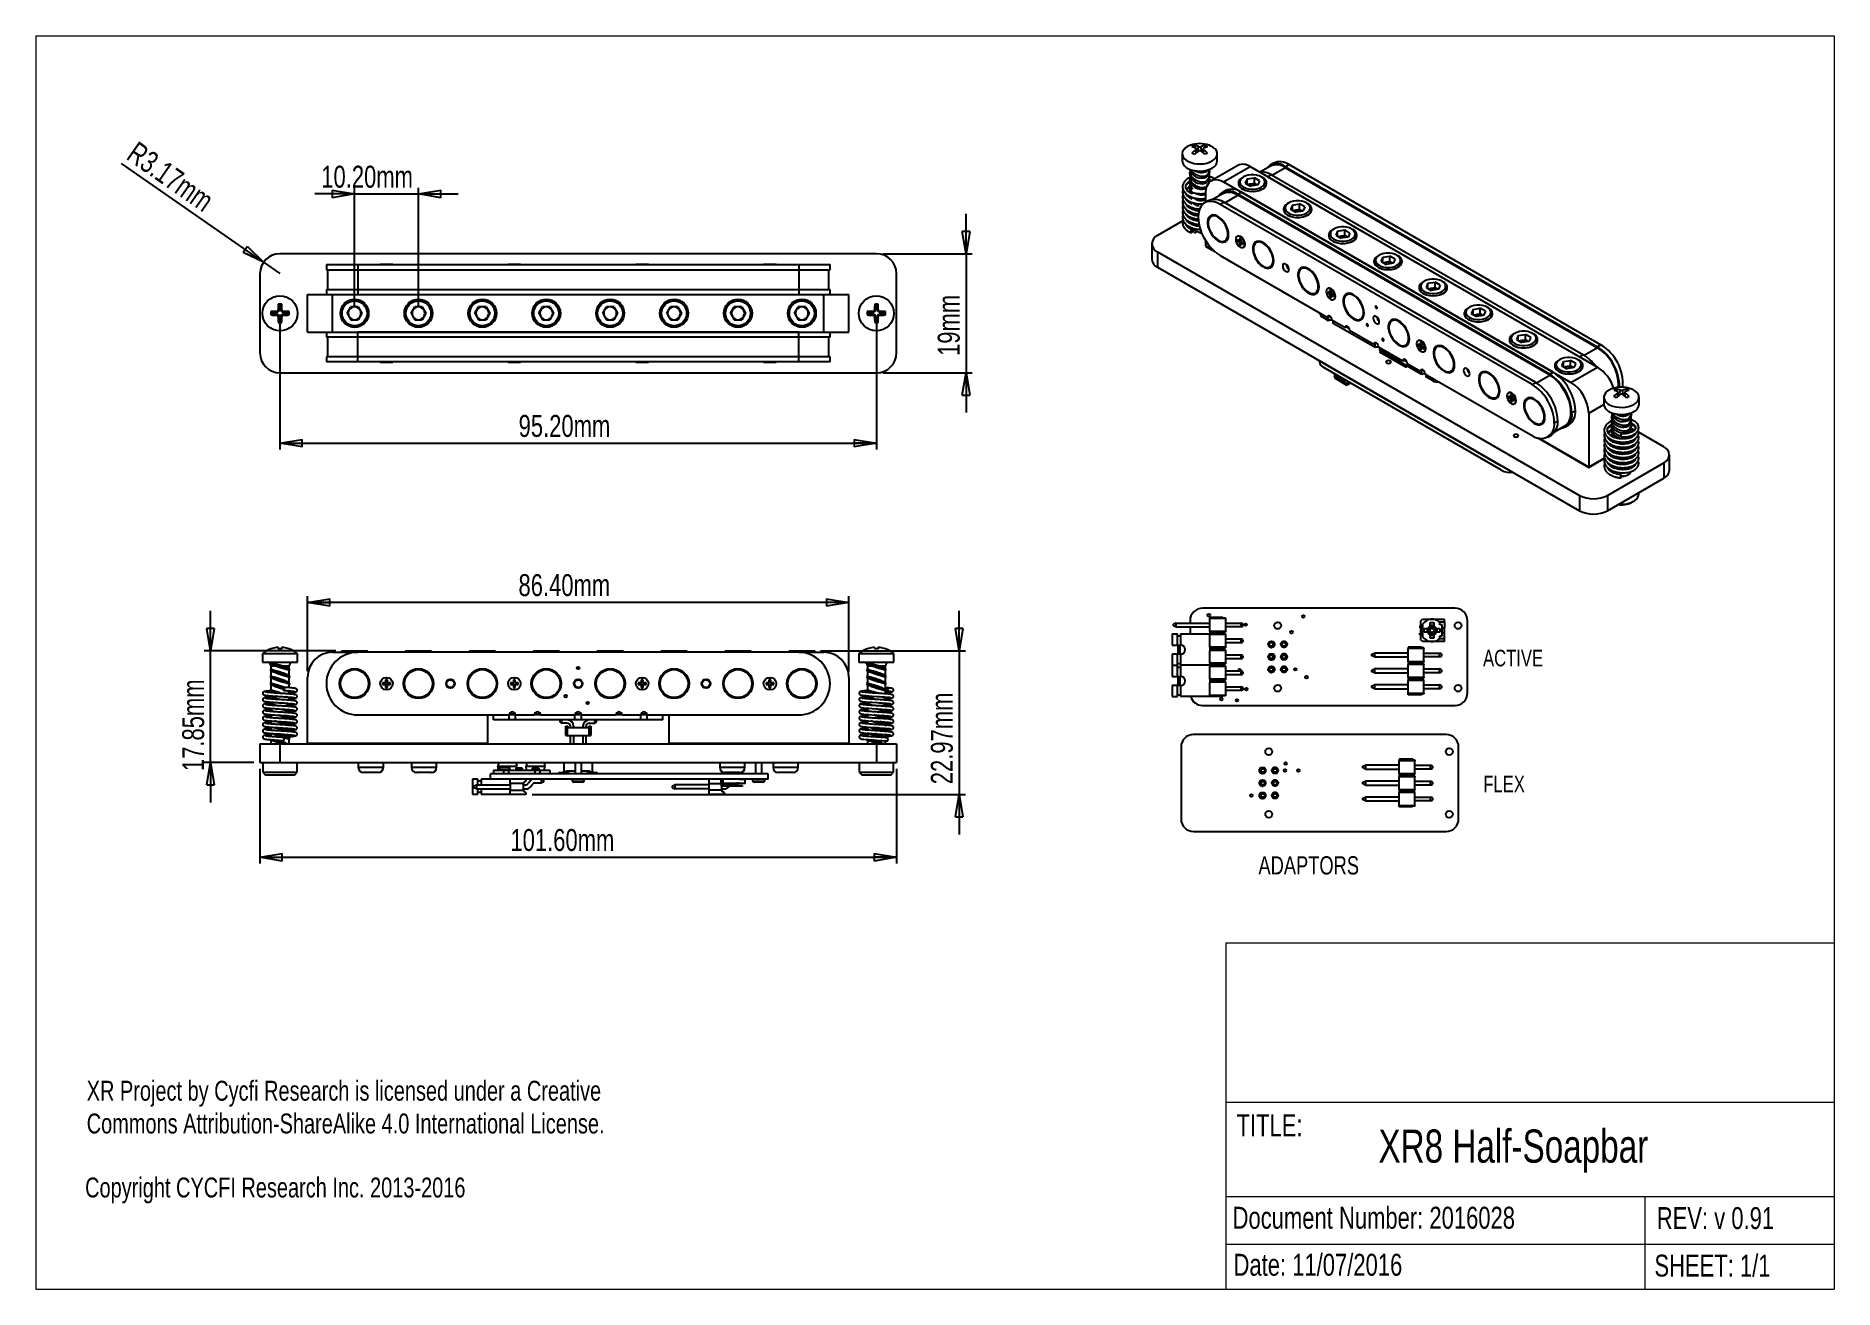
# Model space of a CAD drawing. Header units: millimetres. Extents: x 5 to 292, y 4 to 204.
import ezdxf

# ---------------------------------------------------------------- set-up
doc = ezdxf.new("R2010")
doc.units = ezdxf.units.MM
doc.layers.add('LAYER_1', color=179, linetype='Continuous')
doc.styles.add('SLDTEXTSTYLE0', font='TXT', dxfattribs={"width": 0.75})
doc.dimstyles.new('SLDDIMSTYLE0', dxfattribs={"dimtxt": 3.5, "dimasz": 3.556, "dimexe": 0, "dimexo": 0.0625, "dimgap": 0.875, "dimtad": 1, "dimrnd": 1e-09, "dimzin": 12, "dimdsep": 46, "dimtxsty": 'SLDTEXTSTYLE0', "dimblk1": 'CLOSED', "dimblk2": 'CLOSED', "dimsah": 1, "dimcen": 0.09, "dimadec": 0, "dimazin": 3, "dimtfac": 1, "dimtmove": 0, "dimatfit": 0, "dimldrblk": 'CLOSED', "dimfxl": 1, "dimfrac": 2, "dimtolj": 1, "dimtzin": 12, "dimarcsym": 0})
doc.dimstyles.new('SLDDIMSTYLE1', dxfattribs={"dimtxt": 3.5, "dimasz": 3.556, "dimexe": 0, "dimexo": 0.0625, "dimgap": 0.875, "dimtad": 1, "dimrnd": 1e-09, "dimzin": 4, "dimdsep": 46, "dimtxsty": 'SLDTEXTSTYLE0', "dimblk1": 'CLOSED', "dimblk2": 'CLOSED', "dimsah": 1, "dimcen": 0.09, "dimadec": 0, "dimazin": 1, "dimtfac": 1, "dimtofl": 0, "dimtmove": 0, "dimatfit": 3, "dimldrblk": 'CLOSED', "dimfxl": 1, "dimfrac": 2, "dimtolj": 1, "dimtzin": 12, "dimarcsym": 0})
doc.dimstyles.new('SLDDIMSTYLE2', dxfattribs={"dimtxt": 3.5, "dimasz": 3.556, "dimexe": 0, "dimexo": 0.0625, "dimgap": 0.875, "dimtad": 1, "dimrnd": 1e-09, "dimzin": 4, "dimdsep": 46, "dimtxsty": 'SLDTEXTSTYLE0', "dimblk1": 'CLOSED', "dimblk2": 'CLOSED', "dimsah": 1, "dimcen": 0.09, "dimadec": 0, "dimazin": 1, "dimtfac": 1, "dimtmove": 0, "dimatfit": 0, "dimldrblk": 'CLOSED', "dimfxl": 1, "dimfrac": 2, "dimtolj": 1, "dimtzin": 12, "dimarcsym": 0})
doc.dimstyles.new('SLDDIMSTYLE3', dxfattribs={"dimtxt": 3.5, "dimasz": 3.556, "dimexe": 0, "dimexo": 0.0625, "dimgap": 0.875, "dimtad": 1, "dimrnd": 1e-09, "dimzin": 12, "dimdsep": 46, "dimtxsty": 'SLDTEXTSTYLE0', "dimblk1": 'CLOSED', "dimblk2": 'CLOSED', "dimsah": 1, "dimcen": 0, "dimadec": 0, "dimazin": 3, "dimtfac": 1, "dimtofl": 0, "dimtmove": 0, "dimatfit": 3, "dimldrblk": 'CLOSED', "dimfxl": 1, "dimfrac": 2, "dimtolj": 1, "dimtzin": 12, "dimarcsym": 0})

msp = doc.modelspace()

# ---------------------------------------------------------------- texts
at = {"layer": 'LAYER_1', "attachment_point": 1, "style": 'SLDTEXTSTYLE0'}
for s, insert, char_height in [('ACTIVE', (235.896, 106.512), 2.6458), ('FLEX', (235.939, 86.414), 2.6458), ('ADAPTORS', (200.045, 73.557), 2.9104), ('TITLE:', (196.554, 32.358), 3.5), ('XR8 Half-Soapbar', (219.201, 29.94), 5.29167), ('Copyright CYCFI Research Inc. 2013-2016', (12.766, 22.275), 3.175), ('Document Number: 2016028', (195.922, 17.612), 3.5), ('REV: v 0.91', (263.626, 17.552), 3.5), ('Date: 11/07/2016', (196.07, 10.106), 3.5), ('SHEET: 1/1', (263.251, 9.971), 3.5)]:
    msp.add_mtext(s, dxfattribs=dict(at, insert=insert, char_height=char_height))

# ---------------------------------------------------------------- blocks, each defined once
blk = doc.blocks.new('SW_NOTE_0')
at = {"layer": 'LAYER_1', "color": 0, "char_height": 3.175, "attachment_point": 1, "style": 'SLDTEXTSTYLE0'}
for s, insert in [('XR Project by Cycfi Research is licensed under a Creative', (0, 4.09)), ('Commons Attribution-ShareAlike 4.0 International License.', (0, -1.14))]:
    blk.add_mtext(s, dxfattribs=dict(at, insert=insert))
blk = doc.blocks.new('_CLOSED')
at = {"color": 0, "linetype": 'ByBlock', "lineweight": -2}
for p, q in [((-1, 0.166667), (0, 0)), ((-1, 0.166667), (-1, -0.166667)), ((0, 0), (-1, -0.166667)), ((0, 0), (-1, 0))]:
    blk.add_line(p, q, dxfattribs=at)
blk = doc.blocks.new('_D')
at = {"layer": 'LAYER_1'}
for p, q in [((152.27, 106.36), (152.27, 112.71)), ((130.17, 106.36), (153.27, 106.36)), ((152.27, 106.36), (152.27, 83.39)), ((84.12, 83.39), (153.27, 83.39)), ((152.27, 83.39), (152.27, 77.04))]:
    blk.add_line(p, q, dxfattribs=at)
at = {"layer": 'LAYER_1', "xscale": 3.556, "yscale": 3.556}
for p, rotation in [((152.27, 106.36, 1.49), 270), ((152.27, 83.39, 1.49), 90)]:
    blk.add_blockref('_CLOSED', p, dxfattribs=dict(at, rotation=rotation))
at = {"layer": 'LAYER_1', "insert": (147.76, 85.05), "char_height": 3.5, "attachment_point": 1, "rotation": 90, "style": 'SLDTEXTSTYLE0'}
blk.add_mtext('22.97mm', dxfattribs=at)
blk = doc.blocks.new('_D_1')
at = {"layer": 'LAYER_1'}
for p, q in [((48.27, 103.11), (48.27, 115.06)), ((134.67, 103.11), (134.67, 115.06)), ((134.67, 114.06), (48.27, 114.06))]:
    blk.add_line(p, q, dxfattribs=at)
at = {"layer": 'LAYER_1', "xscale": 3.556, "yscale": 3.556, "rotation": 180}
blk.add_blockref('_CLOSED', (48.27, 114.06, 1.49), dxfattribs=at)
at = {"layer": 'LAYER_1', "xscale": 3.556, "yscale": 3.556}
blk.add_blockref('_CLOSED', (134.67, 114.06, 1.49), dxfattribs=at)
at = {"layer": 'LAYER_1', "insert": (81.94, 118.58), "char_height": 3.5, "attachment_point": 1, "style": 'SLDTEXTSTYLE0'}
blk.add_mtext('86.40mm', dxfattribs=at)
blk = doc.blocks.new('_D_2')
at = {"layer": 'LAYER_1'}
for p, q in [((32.77, 106.36), (32.77, 112.71)), ((52.77, 106.36), (31.77, 106.36)), ((32.77, 88.51), (32.77, 106.36)), ((39.67, 88.51), (31.77, 88.51)), ((32.77, 88.51), (32.77, 82.16))]:
    blk.add_line(p, q, dxfattribs=at)
at = {"layer": 'LAYER_1', "xscale": 3.556, "yscale": 3.556}
for p, rotation in [((32.77, 106.36, 1.49), 270), ((32.77, 88.51, 1.49), 90)]:
    blk.add_blockref('_CLOSED', p, dxfattribs=dict(at, rotation=rotation))
at = {"layer": 'LAYER_1', "insert": (28.26, 87.15), "char_height": 3.5, "attachment_point": 1, "rotation": 90, "style": 'SLDTEXTSTYLE0'}
blk.add_mtext('17.85mm', dxfattribs=at)
blk = doc.blocks.new('_D_3')
at = {"layer": 'LAYER_1'}
for p, q in [((40.67, 87.51), (40.67, 72.39)), ((142.27, 87.51), (142.27, 72.39)), ((40.67, 73.39), (142.27, 73.39))]:
    blk.add_line(p, q, dxfattribs=at)
at = {"layer": 'LAYER_1', "xscale": 3.556, "yscale": 3.556, "rotation": 180}
blk.add_blockref('_CLOSED', (40.67, 73.39, 1.49), dxfattribs=at)
at = {"layer": 'LAYER_1', "xscale": 3.556, "yscale": 3.556}
blk.add_blockref('_CLOSED', (142.27, 73.39, 1.49), dxfattribs=at)
at = {"layer": 'LAYER_1', "insert": (80.65, 77.9), "char_height": 3.5, "attachment_point": 1, "style": 'SLDTEXTSTYLE0'}
blk.add_mtext('101.60mm', dxfattribs=at)
blk = doc.blocks.new('_D_4')
at = {"layer": 'LAYER_1'}
for p, q in [((55.77, 179.26), (49.42, 179.26)), ((55.77, 161.22), (55.77, 180.26)), ((55.77, 179.26), (65.97, 179.26)), ((65.97, 161.22), (65.97, 180.26)), ((65.97, 179.26), (72.32, 179.26))]:
    blk.add_line(p, q, dxfattribs=at)
at = {"layer": 'LAYER_1', "xscale": 3.556, "yscale": 3.556}
blk.add_blockref('_CLOSED', (55.77, 179.26, 18.72), dxfattribs=at)
at = {"layer": 'LAYER_1', "xscale": 3.556, "yscale": 3.556, "rotation": 180}
blk.add_blockref('_CLOSED', (65.97, 179.26, 18.72), dxfattribs=at)
at = {"layer": 'LAYER_1', "insert": (50.46, 183.77), "char_height": 3.5, "attachment_point": 1, "style": 'SLDTEXTSTYLE0'}
blk.add_mtext('10.20mm', dxfattribs=at)
blk = doc.blocks.new('_D_5')
at = {"layer": 'LAYER_1'}
for p, q in [((43.87, 159.22), (43.87, 138.48)), ((139.07, 159.22), (139.07, 138.48)), ((43.87, 139.48), (139.07, 139.48))]:
    blk.add_line(p, q, dxfattribs=at)
at = {"layer": 'LAYER_1', "xscale": 3.556, "yscale": 3.556, "rotation": 180}
blk.add_blockref('_CLOSED', (43.87, 139.48, 18.72), dxfattribs=at)
at = {"layer": 'LAYER_1', "xscale": 3.556, "yscale": 3.556}
blk.add_blockref('_CLOSED', (139.07, 139.48, 18.72), dxfattribs=at)
at = {"layer": 'LAYER_1', "insert": (81.96, 143.99), "char_height": 3.5, "attachment_point": 1, "style": 'SLDTEXTSTYLE0'}
blk.add_mtext('95.20mm', dxfattribs=at)
blk = doc.blocks.new('_D_6')
at = {"layer": 'LAYER_1'}
for p, q in [((153.37, 169.72), (153.37, 176.07)), ((140.1, 169.72), (154.37, 169.72)), ((153.37, 169.72), (153.37, 150.72)), ((140.1, 150.72), (154.37, 150.72)), ((153.37, 150.72), (153.37, 144.37))]:
    blk.add_line(p, q, dxfattribs=at)
at = {"layer": 'LAYER_1', "xscale": 3.556, "yscale": 3.556}
for p, rotation in [((153.37, 169.72, 18.72), 270), ((153.37, 150.72, 18.72), 90)]:
    blk.add_blockref('_CLOSED', p, dxfattribs=dict(at, rotation=rotation))
at = {"layer": 'LAYER_1', "insert": (148.86, 153.41), "char_height": 3.5, "attachment_point": 1, "rotation": 90, "style": 'SLDTEXTSTYLE0'}
blk.add_mtext('19mm', dxfattribs=at)
blk = doc.blocks.new('_D_7')
at = {"layer": 'LAYER_1'}
for q in [(18.58, 184.14), (43.84, 166.55)]:
    blk.add_line((41.24, 168.36), q, dxfattribs=at)
at = {"layer": 'LAYER_1', "xscale": 3.556, "yscale": 3.556, "rotation": 325.1452278719}
blk.add_blockref('_CLOSED', (41.24, 168.36, 18.72), dxfattribs=at)
at = {"layer": 'LAYER_1', "insert": (21.15, 187.82), "char_height": 3.5, "attachment_point": 1, "rotation": 325.1452, "style": 'SLDTEXTSTYLE0'}
blk.add_mtext('R3.17mm', dxfattribs=at)

# ---------------------------------------------------------------- dimensions: what is measured, and where the dimension line sits
at = {"layer": 'LAYER_1'}
dim = msp.add_radius_dim(center=(43.842, 166.548), mpoint=(41.24, 168.36), dimstyle='SLDDIMSTYLE3', dxfattribs=at)
dim.commit()
dim.dimension.update_dxf_attribs({"geometry": '_D_7', "text_midpoint": (26.899, 178.348), "dimtype": 164})
for base, p1, p2, dimstyle, picture, middle in [((65.972, 179.261), (55.772, 160.218), (65.972, 160.218), 'SLDDIMSTYLE2', '_D_4', (60.65, 179.261)), ((139.072, 139.48), (43.872, 160.218), (139.072, 160.218), 'SLDDIMSTYLE1', '_D_5', (92.156, 139.48)), ((48.272, 114.064), (134.672, 102.108), (48.272, 102.108), 'SLDDIMSTYLE1', '_D_1', (92.136, 114.064)), ((142.272, 73.386), (40.672, 88.508), (142.272, 88.508), 'SLDDIMSTYLE1', '_D_3', (92.136, 73.386))]:
    dim = msp.add_linear_dim(base=base, p1=p1, p2=p2, dimstyle=dimstyle, dxfattribs=at)
    dim.commit()
    dim.dimension.update_dxf_attribs({"geometry": picture, "text_midpoint": middle, "dimtype": 160})
for base, p1, p2, picture, middle in [((153.371, 150.718), (139.102, 169.718), (139.102, 150.718), '_D_6', (153.371, 160.367)), ((32.773, 106.358), (40.672, 88.508), (53.772, 106.358), '_D_2', (32.773, 97.34)), ((152.272, 83.386), (129.172, 106.358), (83.119, 83.386), '_D', (152.272, 95.248))]:
    dim = msp.add_linear_dim(base=base, p1=p1, p2=p2, angle=90, dimstyle='SLDDIMSTYLE0', dxfattribs=at)
    dim.commit()
    dim.dimension.update_dxf_attribs({"geometry": picture, "text_midpoint": middle, "dimtype": 160})

# ---------------------------------------------------------------- linework, layer by layer
at = {"color": 7, "linetype": 'Continuous', "lineweight": 18}
for p, q in [((4.92, 204.48), (291.92, 204.48)), ((4.92, 204.48), (4.92, 4.48)), ((291.92, 204.48), (291.92, 4.48)), ((194.842, 59.73), (291.92, 59.73)), ((194.842, 59.73), (194.842, 4.48)), ((291.92, 34.257), (194.842, 34.257)), ((194.842, 19.24), (291.92, 19.24)), ((261.764, 11.63), (261.764, 19.24)), ((194.842, 11.63), (291.92, 11.63)), ((261.764, 4.48), (261.764, 11.63)), ((4.92, 4.48), (291.92, 4.48))]:
    msp.add_line(p, q, dxfattribs=at)
at = {"color": 7, "linetype": 'Continuous', "lineweight": 25}
for p, q in [((189.825, 186.667), (189.825, 186.995)), ((191.522, 186.667), (191.522, 186.995)), ((187.874, 185.67), (187.874, 184.539)), ((190.201, 185.897), (190.129, 186.483)), ((191.219, 186.484), (191.146, 185.897)), ((196.735, 183.827), (192.492, 181.378)), ((193.474, 184.539), (193.474, 185.67)), ((201.963, 183.687), (200.4, 182.785)), ((202.438, 184.171), (201.872, 183.845)), ((204.929, 183.939), (204.363, 183.613)), ((204.929, 183.939), (254.709, 155.202)), ((189.224, 182.771), (189.224, 182.594)), ((189.224, 181.873), (189.224, 181.696)), ((189.224, 180.975), (189.224, 180.798)), ((189.229, 182.503), (189.237, 182.594)), ((189.229, 181.605), (189.237, 181.696)), ((192.124, 182.943), (192.124, 183.157)), ((192.124, 182.045), (192.124, 182.304)), ((192.124, 181.147), (192.124, 181.405)), ((192.323, 181.22), (192.232, 181.255)), ((194.492, 181.18), (198.735, 183.629)), ((194.492, 181.18), (249.929, 149.177)), ((197.674, 181.996), (197.497, 181.894)), ((198.253, 181.662), (197.948, 181.003)), ((197.948, 181.003), (198.783, 180.521)), ((198.253, 181.662), (199.394, 181.838)), ((198.253, 180.827), (198.253, 181.662)), ((198.34, 180.777), (198.824, 180.852)), ((198.735, 183.629), (254.172, 151.626)), ((198.824, 180.852), (199.394, 180.94)), ((200.229, 181.356), (199.394, 181.838)), ((199.394, 180.94), (199.394, 181.838)), ((199.811, 180.699), (199.394, 180.94)), ((200.229, 181.356), (199.923, 180.698)), ((200.679, 181.894), (200.503, 181.996)), ((202.129, 182.323), (201.563, 181.996)), ((201.563, 181.996), (251.343, 153.259)), ((202.129, 182.323), (251.909, 153.585)), ((204.363, 183.613), (254.144, 154.875)), ((204.363, 183.449), (254.144, 154.712)), ((188.639, 179.166), (188.583, 179.127)), ((188.639, 178.349), (188.583, 178.31)), ((188.931, 179.569), (189.073, 179.664)), ((188.931, 178.752), (189.072, 178.846)), ((188.931, 177.936), (189.119, 178.061)), ((189.224, 180.077), (189.224, 179.9)), ((189.224, 179.648), (189.224, 179.392)), ((189.229, 180.707), (189.237, 180.797)), ((189.229, 179.808), (189.237, 179.899)), ((189.256, 179.717), (189.229, 179.808)), ((189.32, 177.706), (189.229, 178.012)), ((192.021, 178.178), (191.455, 177.851)), ((191.664, 177.972), (191.664, 179.546)), ((194.355, 179.295), (192.821, 178.409)), ((194.821, 179.795), (194.255, 179.468)), ((196.755, 179.22), (197.32, 179.547)), ((246.535, 150.483), (196.755, 179.22)), ((246.535, 150.32), (196.755, 179.057)), ((247.101, 150.809), (197.32, 179.547)), ((199.923, 180.698), (198.783, 180.521)), ((199.836, 180.684), (199.811, 180.699)), ((199.836, 180.684), (199.811, 180.699)), ((188.639, 177.533), (188.583, 177.494)), ((188.639, 176.716), (188.583, 176.677)), ((188.639, 175.9), (188.583, 175.861)), ((189.104, 175.618), (188.909, 175.506)), ((188.931, 177.119), (189.119, 177.244)), ((188.931, 176.303), (189.119, 176.428)), ((188.931, 175.486), (189.109, 175.604)), ((189.122, 175.606), (189.068, 175.385)), ((189.224, 176.376), (189.224, 176.307)), ((189.224, 175.559), (189.224, 175.409)), ((189.229, 177.114), (189.237, 177.205)), ((189.291, 176.906), (189.229, 177.114)), ((189.229, 176.216), (189.237, 176.307)), ((189.262, 176.105), (189.229, 176.216)), ((189.229, 175.317), (189.237, 175.408)), ((193.955, 177.604), (194.52, 177.93)), ((243.735, 148.866), (193.955, 177.604)), ((244.301, 149.193), (194.52, 177.93)), ((204.886, 177.832), (204.709, 177.73)), ((205.466, 177.498), (205.16, 176.84)), ((205.16, 176.84), (205.995, 176.358)), ((205.466, 177.498), (206.606, 177.675)), ((205.466, 176.663), (205.466, 177.498)), ((205.552, 176.613), (206.036, 176.688)), ((207.136, 176.534), (205.995, 176.358)), ((206.036, 176.688), (206.606, 176.776)), ((207.441, 177.193), (206.606, 177.675)), ((206.606, 176.776), (206.606, 177.675)), ((207.024, 176.535), (206.606, 176.776)), ((207.048, 176.521), (207.024, 176.535)), ((207.049, 176.521), (207.024, 176.535)), ((207.441, 177.193), (207.136, 176.534)), ((207.892, 177.73), (207.715, 177.832)), ((187.971, 174.964), (183.935, 172.634)), ((189.224, 173.725), (189.216, 173.708)), ((189.224, 174.687), (189.224, 174.511)), ((196.707, 172.51), (196.637, 172.469)), ((212.099, 173.669), (211.922, 173.567)), ((212.678, 173.334), (212.373, 172.676)), ((212.373, 172.676), (213.208, 172.194)), ((212.678, 173.334), (213.819, 173.511)), ((212.678, 172.5), (212.678, 173.334)), ((212.765, 172.45), (213.249, 172.524)), ((214.348, 172.37), (213.208, 172.194)), ((213.249, 172.524), (213.819, 172.613)), ((214.654, 173.029), (213.819, 173.511)), ((213.819, 172.613), (213.819, 173.511)), ((214.236, 172.372), (213.819, 172.613)), ((214.261, 172.357), (214.236, 172.372)), ((214.261, 172.357), (214.236, 172.372)), ((214.654, 173.029), (214.348, 172.37)), ((215.104, 173.567), (214.928, 173.669)), ((139.102, 169.718), (43.842, 169.718)), ((183.006, 171.34), (183.006, 168.891)), ((183.935, 170.046), (251.294, 131.161)), ((183.935, 170.046), (183.935, 167.596)), ((191.664, 170.973), (191.664, 171.734)), ((191.664, 170.973), (191.664, 170.891)), ((191.664, 170.973), (192.831, 170.299)), ((191.664, 170.891), (193.07, 170.079)), ((193.955, 169.439), (211.067, 159.56)), ((197.031, 171.786), (196.695, 171.98)), ((196.695, 171.98), (196.695, 171.735)), ((196.888, 171.847), (196.695, 171.735)), ((196.695, 171.735), (197.031, 171.541)), ((196.888, 171.869), (196.888, 171.847)), ((196.888, 171.847), (197.223, 171.653)), ((197.031, 172.174), (197.031, 171.786)), ((197.243, 172.052), (197.031, 172.174)), ((197.223, 171.779), (197.031, 171.786)), ((197.223, 171.653), (197.031, 171.541)), ((197.031, 171.541), (197.031, 171.154)), ((197.223, 171.265), (197.031, 171.154)), ((197.031, 171.154), (197.243, 171.031)), ((197.223, 172.063), (197.223, 171.779)), ((197.223, 171.653), (197.223, 171.265)), ((197.223, 171.265), (197.243, 171.254)), ((197.243, 171.664), (197.243, 172.052)), ((197.579, 171.47), (197.243, 171.664)), ((197.333, 171.59), (197.243, 171.419)), ((197.243, 171.031), (197.243, 171.419)), ((197.243, 171.419), (197.579, 171.225)), ((197.333, 171.59), (197.579, 171.448)), ((197.579, 171.225), (197.579, 171.47)), ((197.637, 170.737), (197.707, 170.777)), ((219.311, 169.505), (219.134, 169.403)), ((219.891, 169.171), (221.031, 169.347)), ((221.866, 168.865), (221.031, 169.347)), ((221.031, 168.449), (221.031, 169.347)), ((222.317, 169.403), (222.14, 169.505)), ((40.672, 166.548), (40.672, 153.888)), ((51.272, 167.978), (51.272, 167.178)), ((51.272, 167.978), (56.272, 167.978)), ((51.272, 167.178), (56.272, 167.178)), ((51.472, 167.178), (51.472, 164.018)), ((56.272, 167.978), (56.272, 167.178)), ((56.272, 167.978), (126.672, 167.978)), ((56.272, 167.178), (126.672, 167.178)), ((56.272, 167.178), (56.272, 164.018)), ((59.872, 168.078), (59.872, 167.978)), ((59.872, 168.078), (61.872, 168.078)), ((61.872, 167.978), (61.872, 168.078)), ((80.272, 168.078), (80.272, 167.978)), ((80.272, 168.078), (82.272, 168.078)), ((82.272, 167.978), (82.272, 168.078)), ((100.672, 168.078), (100.672, 167.978)), ((100.672, 168.078), (102.672, 168.078)), ((102.672, 167.978), (102.672, 168.078)), ((121.072, 168.078), (121.072, 167.978)), ((121.072, 168.078), (123.072, 168.078)), ((123.072, 167.978), (123.072, 168.078)), ((126.672, 167.978), (126.672, 167.178)), ((126.672, 167.978), (131.672, 167.978)), ((126.672, 167.178), (131.672, 167.178)), ((126.672, 167.178), (126.672, 164.018)), ((131.472, 164.018), (131.472, 167.178)), ((131.672, 167.178), (131.672, 167.978)), ((142.272, 153.888), (142.272, 166.548)), ((183.935, 167.596), (251.294, 128.711)), ((219.891, 169.171), (219.585, 168.512)), ((219.585, 168.512), (220.42, 168.03)), ((219.891, 168.336), (219.891, 169.171)), ((219.977, 168.286), (220.461, 168.361)), ((221.561, 168.207), (220.42, 168.03)), ((220.461, 168.361), (221.031, 168.449)), ((221.449, 168.208), (221.031, 168.449)), ((221.473, 168.193), (221.449, 168.208)), ((221.474, 168.193), (221.449, 168.208)), ((221.866, 168.865), (221.561, 168.207)), ((51.272, 164.018), (51.272, 163.218)), ((51.272, 164.018), (56.272, 164.018)), ((56.272, 164.018), (56.272, 163.218)), ((56.272, 164.018), (126.672, 164.018)), ((126.672, 164.018), (126.672, 163.218)), ((126.672, 164.018), (131.672, 164.018)), ((131.672, 163.218), (131.672, 164.018)), ((211.132, 164.182), (211.062, 164.141)), ((211.456, 163.459), (211.12, 163.653)), ((211.12, 163.653), (211.12, 163.408)), ((211.456, 163.847), (211.456, 163.459)), ((211.668, 163.724), (211.456, 163.847)), ((211.648, 163.736), (211.648, 163.451)), ((211.668, 163.337), (211.668, 163.724)), ((226.524, 165.341), (226.347, 165.239)), ((227.103, 165.007), (226.798, 164.349)), ((226.798, 164.349), (227.633, 163.867)), ((227.103, 165.007), (228.244, 165.183)), ((227.103, 164.172), (227.103, 165.007)), ((227.19, 164.122), (227.674, 164.197)), ((228.773, 164.043), (227.633, 163.867)), ((227.674, 164.197), (228.244, 164.285)), ((229.079, 164.701), (228.244, 165.183)), ((228.244, 164.285), (228.244, 165.183)), ((228.661, 164.044), (228.244, 164.285)), ((228.686, 164.03), (228.661, 164.044)), ((228.686, 164.03), (228.661, 164.044)), ((229.079, 164.701), (228.773, 164.043)), ((229.529, 165.239), (229.353, 165.341)), ((43.752, 160.818), (43.578, 160.818)), ((43.752, 161.538), (43.599, 161.691)), ((43.752, 160.818), (43.752, 161.538)), ((43.991, 161.538), (43.752, 161.538)), ((43.991, 161.538), (44.144, 161.691)), ((43.991, 160.818), (43.991, 161.538)), ((43.991, 160.818), (44.165, 160.818)), ((48.272, 157.218), (48.272, 163.218)), ((48.272, 163.218), (52.272, 163.218)), ((52.272, 157.218), (52.272, 163.218)), ((52.272, 163.218), (130.672, 163.218)), ((54.591, 160.218), (55.181, 161.241)), ((56.362, 161.241), (55.181, 161.241)), ((56.272, 163.218), (126.672, 163.218)), ((56.362, 161.241), (56.952, 160.218)), ((64.791, 160.218), (65.381, 161.241)), ((66.562, 161.241), (65.381, 161.241)), ((66.562, 161.241), (67.152, 160.218)), ((74.991, 160.218), (75.581, 161.241)), ((76.762, 161.241), (75.581, 161.241)), ((76.762, 161.241), (77.352, 160.218)), ((85.191, 160.218), (85.781, 161.241)), ((86.962, 161.241), (85.781, 161.241)), ((86.962, 161.241), (87.552, 160.218)), ((95.391, 160.218), (95.981, 161.241)), ((97.162, 161.241), (95.981, 161.241)), ((97.162, 161.241), (97.752, 160.218)), ((105.591, 160.218), (106.181, 161.241)), ((107.362, 161.241), (106.181, 161.241)), ((107.362, 161.241), (107.952, 160.218)), ((115.791, 160.218), (116.381, 161.241)), ((117.562, 161.241), (116.381, 161.241)), ((117.562, 161.241), (118.152, 160.218)), ((125.991, 160.218), (126.581, 161.241)), ((127.762, 161.241), (126.581, 161.241)), ((127.762, 161.241), (128.352, 160.218)), ((130.672, 157.218), (130.672, 163.218)), ((130.672, 163.218), (134.672, 163.218)), ((134.672, 157.218), (134.672, 163.218)), ((138.952, 160.818), (138.778, 160.818)), ((138.952, 161.538), (138.799, 161.691)), ((138.952, 160.818), (138.952, 161.538)), ((139.191, 161.538), (138.952, 161.538)), ((139.191, 161.538), (139.344, 161.691)), ((139.191, 160.818), (139.191, 161.538)), ((139.191, 160.818), (139.365, 160.818)), ((211.313, 163.519), (211.12, 163.408)), ((211.12, 163.408), (211.456, 163.214)), ((211.313, 163.542), (211.313, 163.519)), ((211.313, 163.519), (211.648, 163.325)), ((211.648, 163.451), (211.456, 163.459)), ((211.648, 163.325), (211.456, 163.214)), ((211.456, 163.214), (211.456, 162.826)), ((211.648, 162.938), (211.456, 162.826)), ((211.456, 162.826), (211.668, 162.704)), ((211.648, 163.325), (211.648, 162.938)), ((211.648, 162.938), (211.668, 162.926)), ((212.004, 163.143), (211.668, 163.337)), ((211.758, 163.262), (211.668, 163.092)), ((211.668, 162.704), (211.668, 163.092)), ((211.668, 163.092), (212.004, 162.898)), ((211.758, 163.262), (212.004, 163.12)), ((212.004, 162.898), (212.004, 163.143)), ((212.062, 162.409), (212.132, 162.45)), ((233.736, 161.178), (233.559, 161.076)), ((234.316, 160.843), (234.01, 160.185)), ((234.316, 160.843), (235.456, 161.02)), ((234.316, 160.009), (234.316, 160.843)), ((236.291, 160.538), (235.456, 161.02)), ((235.456, 160.122), (235.456, 161.02)), ((236.742, 161.076), (236.565, 161.178)), ((42.552, 160.338), (42.399, 160.491)), ((42.552, 160.099), (42.399, 159.946)), ((43.272, 160.338), (42.552, 160.338)), ((42.552, 160.099), (42.552, 160.338)), ((43.272, 160.099), (42.552, 160.099)), ((43.272, 160.338), (43.272, 160.512)), ((43.272, 160.099), (43.272, 159.924)), ((43.752, 159.618), (43.578, 159.618)), ((43.752, 158.899), (43.599, 158.746)), ((43.752, 158.899), (43.752, 159.618)), ((43.991, 158.899), (43.752, 158.899)), ((43.991, 159.618), (44.165, 159.618)), ((43.991, 158.899), (43.991, 159.618)), ((43.991, 158.899), (44.144, 158.746)), ((44.472, 160.338), (44.472, 160.512)), ((45.191, 160.338), (44.472, 160.338)), ((44.472, 160.099), (44.472, 159.924)), ((45.191, 160.099), (44.472, 160.099)), ((45.191, 160.338), (45.344, 160.491)), ((45.191, 160.099), (45.191, 160.338)), ((45.191, 160.099), (45.344, 159.946)), ((54.591, 160.218), (55.181, 159.196)), ((55.181, 159.196), (56.362, 159.196)), ((56.952, 160.218), (56.362, 159.196)), ((64.791, 160.218), (65.381, 159.196)), ((65.381, 159.196), (66.562, 159.196)), ((67.152, 160.218), (66.562, 159.196)), ((74.991, 160.218), (75.581, 159.196)), ((75.581, 159.196), (76.762, 159.196)), ((77.352, 160.218), (76.762, 159.196)), ((85.191, 160.218), (85.781, 159.196)), ((85.781, 159.196), (86.962, 159.196)), ((87.552, 160.218), (86.962, 159.196)), ((95.391, 160.218), (95.981, 159.196)), ((95.981, 159.196), (97.162, 159.196)), ((97.752, 160.218), (97.162, 159.196)), ((105.591, 160.218), (106.181, 159.196)), ((106.181, 159.196), (107.362, 159.196)), ((107.952, 160.218), (107.362, 159.196)), ((115.791, 160.218), (116.381, 159.196)), ((116.381, 159.196), (117.562, 159.196)), ((118.152, 160.218), (117.562, 159.196)), ((125.991, 160.218), (126.581, 159.196)), ((126.581, 159.196), (127.762, 159.196)), ((128.352, 160.218), (127.762, 159.196)), ((137.752, 160.338), (137.599, 160.491)), ((137.752, 160.099), (137.599, 159.946)), ((138.472, 160.338), (137.752, 160.338)), ((137.752, 160.099), (137.752, 160.338)), ((138.472, 160.099), (137.752, 160.099)), ((138.472, 160.338), (138.472, 160.512)), ((138.472, 160.099), (138.472, 159.924)), ((138.952, 159.618), (138.778, 159.618)), ((138.952, 158.899), (138.799, 158.746)), ((138.952, 158.899), (138.952, 159.618)), ((139.191, 158.899), (138.952, 158.899)), ((139.191, 159.618), (139.365, 159.618)), ((139.191, 158.899), (139.191, 159.618)), ((139.191, 158.899), (139.344, 158.746)), ((139.672, 160.338), (139.672, 160.512)), ((140.391, 160.338), (139.672, 160.338)), ((139.672, 160.099), (139.672, 159.924)), ((140.391, 160.099), (139.672, 160.099)), ((140.391, 160.338), (140.544, 160.491)), ((140.391, 160.099), (140.391, 160.338)), ((140.391, 160.099), (140.544, 159.946)), ((209.903, 160.232), (209.903, 160.045)), ((211.252, 159.027), (210.196, 159.636)), ((211.067, 159.56), (211.42, 159.764)), ((211.252, 159.027), (211.252, 159.667)), ((211.774, 159.152), (213.895, 157.927)), ((211.974, 158.61), (211.974, 159.036)), ((218.677, 154.74), (211.974, 158.61)), ((213.895, 157.927), (214.249, 158.131)), ((214.542, 157.78), (214.092, 158.041)), ((234.01, 160.185), (234.845, 159.703)), ((234.402, 159.959), (234.886, 160.033)), ((235.986, 159.879), (234.845, 159.703)), ((234.886, 160.033), (235.456, 160.122)), ((235.874, 159.881), (235.456, 160.122)), ((235.898, 159.866), (235.874, 159.881)), ((235.899, 159.866), (235.874, 159.881)), ((236.291, 160.538), (235.986, 159.879)), ((48.272, 157.218), (52.272, 157.218)), ((51.272, 157.218), (51.272, 156.418)), ((56.272, 156.418), (51.272, 156.418)), ((51.472, 156.418), (51.472, 153.258)), ((52.272, 157.218), (130.672, 157.218)), ((56.272, 156.418), (56.272, 157.218)), ((126.672, 157.218), (56.272, 157.218)), ((126.672, 156.418), (56.272, 156.418)), ((56.272, 153.258), (56.272, 156.418)), ((126.672, 156.418), (126.672, 157.218)), ((131.672, 156.418), (126.672, 156.418)), ((126.672, 153.258), (126.672, 156.418)), ((130.672, 157.218), (134.672, 157.218)), ((131.472, 153.258), (131.472, 156.418)), ((131.672, 156.418), (131.672, 157.218)), ((214.602, 157.519), (218.491, 155.274)), ((218.491, 155.274), (218.845, 155.478)), ((218.677, 154.74), (218.677, 155.381)), ((225.557, 155.855), (225.487, 155.814)), ((225.881, 155.132), (225.545, 155.326)), ((225.545, 155.326), (225.545, 155.081)), ((225.738, 155.192), (225.545, 155.081)), ((225.545, 155.081), (225.881, 154.887)), ((225.738, 155.214), (225.738, 155.192)), ((225.738, 155.192), (226.073, 154.998)), ((225.881, 155.519), (225.881, 155.132)), ((226.093, 155.397), (225.881, 155.519)), ((226.073, 155.124), (225.881, 155.132)), ((226.073, 154.998), (225.881, 154.887)), ((226.073, 155.408), (226.073, 155.124)), ((226.073, 154.998), (226.073, 154.61)), ((226.093, 155.009), (226.093, 155.397)), ((226.429, 154.815), (226.093, 155.009)), ((240.949, 157.014), (240.772, 156.912)), ((241.528, 156.68), (241.223, 156.021)), ((241.223, 156.021), (242.058, 155.539)), ((241.528, 156.68), (242.669, 156.856)), ((241.528, 155.845), (241.528, 156.68)), ((241.615, 155.795), (242.099, 155.87)), ((243.198, 155.716), (242.058, 155.539)), ((242.099, 155.87), (242.669, 155.958)), ((243.504, 156.374), (242.669, 156.856)), ((242.669, 155.958), (242.669, 156.856)), ((243.086, 155.717), (242.669, 155.958)), ((243.111, 155.702), (243.086, 155.717)), ((243.111, 155.702), (243.086, 155.717)), ((243.504, 156.374), (243.198, 155.716)), ((243.954, 156.912), (243.778, 157.014)), ((254.709, 155.202), (254.144, 154.875)), ((51.272, 153.258), (51.272, 152.458)), ((56.272, 153.258), (51.272, 153.258)), ((56.272, 152.458), (51.272, 152.458)), ((56.272, 152.458), (56.272, 153.258)), ((126.672, 153.258), (56.272, 153.258)), ((126.672, 152.458), (56.272, 152.458)), ((59.872, 152.458), (59.872, 152.358)), ((61.872, 152.358), (59.872, 152.358)), ((61.872, 152.358), (61.872, 152.458)), ((80.272, 152.458), (80.272, 152.358)), ((82.272, 152.358), (80.272, 152.358)), ((82.272, 152.358), (82.272, 152.458)), ((100.672, 152.458), (100.672, 152.358)), ((102.672, 152.358), (100.672, 152.358)), ((102.672, 152.358), (102.672, 152.458)), ((121.072, 152.458), (121.072, 152.358)), ((123.072, 152.358), (121.072, 152.358)), ((123.072, 152.358), (123.072, 152.458)), ((126.672, 152.458), (126.672, 153.258)), ((131.672, 153.258), (126.672, 153.258)), ((131.672, 152.458), (126.672, 152.458)), ((131.672, 152.458), (131.672, 153.258)), ((209.023, 153.044), (208.987, 153.134)), ((209.023, 153.113), (209.023, 153.044)), ((209.023, 153.044), (209.781, 152.607)), ((209.781, 152.676), (209.781, 152.442)), ((238.863, 135.828), (210.367, 152.278)), ((219.198, 154.866), (223.087, 152.621)), ((219.608, 154.203), (219.382, 154.073)), ((219.382, 154.073), (223.625, 151.624)), ((219.398, 154.324), (219.398, 154.75)), ((226.102, 150.454), (219.398, 154.324)), ((220.501, 153.687), (220.43, 153.646)), ((223.612, 151.809), (220.43, 153.646)), ((220.43, 153.646), (220.43, 153.468)), ((223.087, 152.621), (223.441, 152.825)), ((223.735, 152.474), (223.284, 152.734)), ((223.795, 152.212), (225.916, 150.988)), ((225.881, 154.887), (225.881, 154.499)), ((226.073, 154.61), (225.881, 154.499)), ((225.881, 154.499), (226.093, 154.376)), ((226.073, 154.61), (226.093, 154.599)), ((226.183, 154.935), (226.093, 154.764)), ((226.093, 154.376), (226.093, 154.764)), ((226.093, 154.764), (226.429, 154.57)), ((226.183, 154.935), (226.429, 154.793)), ((226.429, 154.57), (226.429, 154.815)), ((226.487, 154.082), (226.557, 154.123)), ((248.161, 152.85), (247.984, 152.748)), ((248.741, 152.516), (248.435, 151.858)), ((248.741, 152.516), (249.881, 152.692)), ((248.741, 151.681), (248.741, 152.516)), ((250.716, 152.21), (249.881, 152.692)), ((249.881, 151.794), (249.881, 152.692)), ((250.716, 152.21), (250.411, 151.552)), ((251.167, 152.748), (250.99, 152.85)), ((251.909, 153.585), (251.343, 153.259)), ((43.842, 150.718), (139.102, 150.718)), ((238.863, 135.174), (210.367, 151.625)), ((212.167, 150.586), (212.167, 150.258)), ((212.167, 150.258), (213.651, 149.401)), ((212.343, 149.788), (212.167, 150.258)), ((214.111, 148.768), (212.343, 149.788)), ((213.651, 149.401), (213.651, 149.729)), ((213.651, 149.401), (213.689, 149.3)), ((214.042, 149.504), (213.689, 149.3)), ((213.689, 149.3), (214.035, 148.969)), ((223.683, 151.85), (223.612, 151.809)), ((223.612, 151.809), (223.612, 151.631)), ((223.625, 151.624), (223.85, 151.754)), ((225.916, 150.988), (226.269, 151.192)), ((226.102, 150.454), (226.102, 151.095)), ((226.623, 150.579), (243.735, 140.701)), ((226.823, 150.038), (226.823, 150.464)), ((227.877, 149.43), (226.823, 150.038)), ((246.535, 150.483), (247.101, 150.809)), ((248.435, 151.858), (249.27, 151.376)), ((248.827, 151.631), (249.311, 151.706)), ((250.411, 151.552), (249.27, 151.376)), ((249.311, 151.706), (249.881, 151.794)), ((250.299, 151.553), (249.881, 151.794)), ((249.929, 149.177), (254.172, 151.626)), ((250.323, 151.539), (250.299, 151.553)), ((250.324, 151.539), (250.299, 151.553)), ((214.501, 149.238), (214.035, 148.969)), ((214.035, 148.969), (214.111, 148.768)), ((214.111, 148.768), (214.714, 149.116)), ((239.982, 147.527), (239.912, 147.487)), ((240.305, 146.804), (239.97, 146.998)), ((239.97, 146.998), (239.97, 146.753)), ((240.163, 146.865), (239.97, 146.753)), ((239.97, 146.753), (240.305, 146.559)), ((240.163, 146.887), (240.163, 146.865)), ((240.163, 146.865), (240.498, 146.671)), ((240.305, 147.192), (240.305, 146.804)), ((240.518, 147.07), (240.305, 147.192)), ((240.498, 146.797), (240.305, 146.804)), ((240.498, 146.671), (240.305, 146.559)), ((240.305, 146.559), (240.305, 146.171)), ((240.498, 147.081), (240.498, 146.797)), ((240.498, 146.671), (240.498, 146.283)), ((240.518, 146.682), (240.518, 147.07)), ((240.854, 146.488), (240.518, 146.682)), ((240.608, 146.608), (240.518, 146.437)), ((240.518, 146.049), (240.518, 146.437)), ((240.518, 146.437), (240.854, 146.243)), ((240.608, 146.608), (240.854, 146.466)), ((240.854, 146.243), (240.854, 146.488)), ((243.735, 148.866), (244.301, 149.193)), ((255.19, 146.809), (255.19, 145.678)), ((257.142, 147.806), (257.142, 148.134)), ((257.518, 147.036), (257.445, 147.622)), ((258.535, 147.623), (258.463, 147.036)), ((258.839, 147.806), (258.839, 148.134)), ((260.79, 145.678), (260.79, 146.809)), ((240.498, 146.283), (240.305, 146.171)), ((240.305, 146.171), (240.518, 146.049)), ((240.498, 146.283), (240.518, 146.272)), ((240.912, 145.755), (240.982, 145.795)), ((250.071, 144.359), (250.636, 144.686)), ((252.758, 144.278), (252.758, 135.704)), ((256.54, 143.91), (256.54, 143.733)), ((256.546, 143.642), (256.553, 143.733)), ((259.44, 144.082), (259.44, 144.296)), ((246.235, 140.453), (246.8, 140.78)), ((247.27, 142.743), (247.836, 143.069)), ((247.401, 141.357), (248.935, 142.243)), ((249.035, 142.07), (249.601, 142.396)), ((256.246, 140.733), (256.38, 140.834)), ((256.54, 143.012), (256.54, 142.835)), ((256.54, 142.114), (256.54, 141.937)), ((256.54, 141.216), (256.54, 141.039)), ((256.546, 142.744), (256.553, 142.835)), ((256.546, 141.846), (256.553, 141.936)), ((256.546, 140.947), (256.553, 141.038)), ((259.44, 143.184), (259.44, 143.443)), ((259.44, 142.286), (259.44, 142.544)), ((259.44, 141.388), (259.44, 141.646)), ((259.44, 140.489), (259.44, 140.651)), ((264.729, 138.916), (260.725, 141.228)), ((244.62, 140.32), (252.758, 135.622)), ((244.859, 140.264), (252.758, 135.704)), ((255.867, 140.31), (255.91, 140.378)), ((255.867, 139.494), (255.91, 139.562)), ((255.867, 138.677), (255.91, 138.745)), ((255.867, 137.861), (255.91, 137.929)), ((255.954, 140.341), (255.884, 140.286)), ((255.954, 139.524), (255.884, 139.47)), ((255.954, 138.708), (255.884, 138.653)), ((255.954, 137.891), (255.884, 137.837)), ((256.246, 139.916), (256.414, 140.044)), ((256.246, 139.1), (256.414, 139.227)), ((256.246, 138.283), (256.414, 138.411)), ((256.625, 138.882), (256.546, 139.151)), ((256.546, 138.253), (256.553, 138.344)), ((256.597, 138.079), (256.546, 138.253)), ((257.864, 138.522), (257.76, 138.512)), ((259.069, 138.624), (259.095, 138.639)), ((259.095, 140.435), (259.306, 140.592)), ((259.421, 140.489), (259.432, 140.375)), ((259.44, 139.591), (259.44, 139.834)), ((259.44, 138.744), (259.44, 138.952)), ((259.44, 137.928), (259.44, 138.053)), ((259.567, 137.957), (259.498, 138.15)), ((259.584, 138.779), (259.503, 139.038)), ((252.758, 135.704), (255.291, 137.166)), ((252.758, 135.622), (255.309, 137.095)), ((252.758, 135.704), (252.758, 135.622)), ((255.777, 131.161), (264.729, 136.328)), ((255.867, 137.044), (255.91, 137.112)), ((255.867, 136.228), (255.91, 136.296)), ((255.954, 137.075), (255.884, 137.02)), ((256.246, 137.467), (256.414, 137.594)), ((256.246, 136.65), (256.414, 136.777)), ((256.445, 136.76), (256.386, 136.541)), ((256.54, 137.54), (256.54, 137.446)), ((256.54, 136.724), (256.54, 136.548)), ((256.54, 135.826), (256.54, 135.65)), ((256.546, 137.355), (256.553, 137.445)), ((259.414, 134.928), (259.324, 134.692)), ((259.544, 137.136), (259.498, 137.252)), ((264.729, 136.328), (264.729, 133.879)), ((265.657, 135.173), (265.657, 137.622)), ((255.777, 128.711), (264.729, 133.879)), ((256.54, 134.864), (256.533, 134.847)), ((251.294, 131.161), (251.294, 128.711)), ((255.777, 131.161), (255.777, 128.711)), ((259.617, 130.029), (259.935, 130.213)), ((260.74, 131.336), (260.74, 131.576)), ((231.424, 113.131), (191.124, 113.131)), ((186.871, 110.778), (186.471, 110.598)), ((186.471, 110.328), (186.471, 110.598)), ((186.871, 110.148), (186.471, 110.328)), ((186.871, 110.778), (186.871, 110.148)), ((186.871, 110.778), (192.271, 110.778)), ((186.871, 110.148), (192.271, 110.148)), ((189.124, 111.131), (189.124, 110.778)), ((189.124, 110.148), (189.124, 109.033)), ((192.271, 111.733), (194.371, 111.733)), ((192.271, 111.483), (192.271, 111.733)), ((194.771, 111.483), (192.271, 111.483)), ((192.271, 109.443), (192.271, 111.483)), ((194.771, 109.443), (192.271, 109.443)), ((192.271, 109.443), (192.271, 109.193)), ((194.371, 109.193), (192.271, 109.193)), ((192.271, 109.193), (192.271, 109.033)), ((194.371, 111.733), (194.371, 111.679)), ((194.371, 111.679), (194.771, 111.59)), ((194.771, 109.335), (194.371, 109.246)), ((194.371, 109.193), (194.371, 109.246)), ((194.371, 109.139), (194.371, 109.193)), ((194.771, 109.05), (194.371, 109.139)), ((194.771, 111.59), (194.771, 111.483)), ((194.771, 111.483), (194.771, 109.443)), ((194.771, 110.778), (194.87, 110.778)), ((194.771, 110.148), (194.87, 110.148)), ((194.771, 109.443), (194.771, 109.335)), ((194.87, 110.778), (195.511, 110.778)), ((195.511, 110.148), (194.87, 110.148)), ((195.511, 110.778), (195.821, 110.778)), ((195.821, 110.148), (195.511, 110.148)), ((195.821, 110.778), (196.221, 110.778)), ((196.221, 110.148), (195.821, 110.148)), ((196.221, 110.778), (197.271, 110.778)), ((197.271, 110.148), (196.221, 110.148)), ((197.271, 110.148), (197.271, 110.778)), ((197.571, 110.628), (197.271, 110.778)), ((197.271, 110.148), (197.571, 110.298)), ((197.571, 110.628), (197.571, 110.298)), ((225.804, 110.336), (225.804, 110.031)), ((225.804, 110.336), (226.239, 110.336)), ((225.804, 110.031), (226.054, 110.031)), ((225.804, 108.876), (225.804, 109.181)), ((226.054, 109.181), (225.804, 109.181)), ((225.954, 111.106), (226.254, 111.406)), ((225.954, 110.356), (225.954, 111.106)), ((225.954, 110.356), (226.239, 110.356)), ((225.954, 110.026), (226.054, 110.026)), ((225.954, 109.186), (225.954, 110.026)), ((226.054, 109.186), (225.954, 109.186)), ((226.054, 110.031), (226.054, 110.026)), ((226.054, 110.026), (226.054, 109.186)), ((226.054, 109.186), (226.054, 109.181)), ((226.239, 110.578), (226.239, 109.958)), ((226.239, 109.254), (226.239, 108.634)), ((226.254, 111.406), (229.704, 111.406)), ((226.504, 109.331), (226.504, 109.881)), ((226.504, 109.881), (226.949, 109.881)), ((226.949, 109.331), (226.504, 109.331)), ((227.479, 110.856), (228.029, 110.856)), ((227.479, 110.41), (227.479, 110.856)), ((228.029, 110.856), (228.029, 110.41)), ((228.558, 109.881), (229.004, 109.881)), ((229.004, 109.331), (228.558, 109.331)), ((228.944, 110.956), (229.728, 110.956)), ((229.004, 110.501), (229.004, 110.901)), ((229.354, 110.501), (229.004, 110.501)), ((229.004, 109.881), (229.004, 109.331)), ((229.354, 108.711), (229.354, 110.501)), ((229.354, 110.006), (229.728, 110.006)), ((229.728, 109.206), (229.354, 109.206)), ((229.704, 111.406), (229.754, 111.406)), ((229.728, 110.956), (229.766, 110.956)), ((229.728, 110.006), (229.766, 110.006)), ((229.766, 109.206), (229.728, 109.206)), ((229.754, 110.956), (229.754, 111.406)), ((229.754, 109.206), (229.754, 110.006)), ((229.766, 110.956), (229.766, 110.006)), ((229.766, 108.256), (229.766, 109.206)), ((233.424, 99.631), (233.424, 111.131)), ((53.772, 106.358), (53.522, 106.108)), ((53.772, 106.358), (57.772, 106.358)), ((58.022, 106.108), (57.772, 106.358)), ((63.972, 106.358), (63.722, 106.108)), ((63.972, 106.358), (67.972, 106.358)), ((68.222, 106.108), (67.972, 106.358)), ((74.172, 106.358), (73.922, 106.108)), ((74.172, 106.358), (78.172, 106.358)), ((78.422, 106.108), (78.172, 106.358)), ((84.372, 106.358), (84.122, 106.108)), ((84.372, 106.358), (88.372, 106.358)), ((88.622, 106.108), (88.372, 106.358)), ((94.572, 106.358), (94.322, 106.108)), ((94.572, 106.358), (98.572, 106.358)), ((98.822, 106.108), (98.572, 106.358)), ((104.772, 106.358), (104.522, 106.108)), ((104.772, 106.358), (108.772, 106.358)), ((109.022, 106.108), (108.772, 106.358)), ((114.972, 106.358), (114.722, 106.108)), ((114.972, 106.358), (118.972, 106.358)), ((119.222, 106.108), (118.972, 106.358)), ((125.172, 106.358), (124.922, 106.108)), ((125.172, 106.358), (129.172, 106.358)), ((129.422, 106.108), (129.172, 106.358)), ((186.271, 109.033), (186.271, 107.233)), ((186.271, 109.033), (187.121, 109.033)), ((186.271, 107.233), (187.121, 107.233)), ((187.121, 107.233), (187.121, 109.033)), ((187.121, 108.733), (187.621, 108.733)), ((187.121, 107.233), (187.621, 107.233)), ((187.221, 105.833), (187.221, 107.233)), ((187.521, 107.233), (187.521, 105.833)), ((187.621, 109.033), (192.271, 109.033)), ((187.621, 109.033), (187.621, 107.233)), ((187.621, 107.233), (187.671, 107.233)), ((192.271, 109.033), (192.271, 108.943)), ((194.771, 108.943), (192.271, 108.943)), ((192.271, 106.903), (192.271, 108.943)), ((192.271, 106.903), (192.271, 106.403)), ((194.771, 106.903), (192.271, 106.903)), ((194.371, 106.653), (192.271, 106.653)), ((194.771, 106.403), (192.271, 106.403)), ((192.271, 104.363), (192.271, 106.403)), ((194.771, 106.795), (194.371, 106.706)), ((194.371, 106.653), (194.371, 106.706)), ((194.371, 106.599), (194.371, 106.653)), ((194.771, 106.51), (194.371, 106.599)), ((194.771, 109.05), (194.771, 108.943)), ((194.771, 108.943), (194.771, 106.903)), ((194.771, 108.238), (194.87, 108.238)), ((194.771, 107.608), (194.87, 107.608)), ((194.771, 106.903), (194.771, 106.795)), ((194.771, 106.51), (194.771, 106.403)), ((194.771, 106.403), (194.771, 104.363)), ((194.87, 108.238), (195.511, 108.238)), ((195.511, 107.608), (194.87, 107.608)), ((195.511, 108.238), (195.821, 108.238)), ((195.821, 107.608), (195.511, 107.608)), ((195.821, 108.238), (196.221, 108.238)), ((196.221, 107.608), (195.821, 107.608)), ((196.221, 108.238), (197.271, 108.238)), ((197.271, 107.608), (196.221, 107.608)), ((197.271, 107.608), (197.271, 108.238)), ((197.571, 108.088), (197.271, 108.238)), ((197.271, 107.608), (197.571, 107.758)), ((197.571, 108.088), (197.571, 107.758)), ((201.625, 107.416), (201.625, 107.346)), ((201.756, 107.72), (201.83, 107.646)), ((201.761, 107.037), (201.83, 107.106)), ((201.83, 107.646), (202.37, 107.646)), ((201.83, 107.106), (201.83, 107.646)), ((202.37, 107.106), (201.83, 107.106)), ((201.953, 107.851), (202.295, 107.851)), ((201.985, 106.901), (202.263, 106.901)), ((202.37, 107.646), (202.468, 107.744)), ((202.37, 107.646), (202.37, 107.106)), ((202.463, 107.013), (202.37, 107.106)), ((203.756, 107.72), (203.83, 107.646)), ((203.761, 107.037), (203.83, 107.106)), ((203.83, 107.106), (203.83, 107.646)), ((203.83, 107.646), (204.37, 107.646)), ((204.37, 107.106), (203.83, 107.106)), ((204.295, 107.851), (203.953, 107.851)), ((204.263, 106.901), (203.985, 106.901)), ((204.468, 107.744), (204.37, 107.646)), ((204.37, 107.646), (204.37, 107.106)), ((204.37, 107.106), (204.463, 107.013)), ((204.575, 107.166), (204.575, 107.596)), ((226.051, 106.951), (223.951, 106.951)), ((223.951, 106.951), (223.951, 106.701)), ((223.951, 104.661), (223.951, 106.701)), ((226.451, 106.701), (223.951, 106.701)), ((226.239, 108.876), (225.804, 108.876)), ((225.954, 108.106), (225.954, 108.856)), ((226.239, 108.856), (225.954, 108.856)), ((226.254, 107.806), (225.954, 108.106)), ((226.051, 106.951), (226.051, 106.897)), ((226.451, 106.808), (226.051, 106.897)), ((229.704, 107.806), (226.254, 107.806)), ((226.451, 106.808), (226.451, 106.701)), ((226.451, 104.661), (226.451, 106.701)), ((227.479, 108.356), (227.479, 108.802)), ((228.029, 108.356), (227.479, 108.356)), ((228.029, 108.802), (228.029, 108.356)), ((229.728, 108.256), (228.944, 108.256)), ((229.004, 108.711), (229.354, 108.711)), ((229.004, 108.311), (229.004, 108.711)), ((229.754, 107.806), (229.704, 107.806)), ((229.766, 108.256), (229.728, 108.256)), ((229.754, 107.806), (229.754, 108.256)), ((41.072, 105.908), (41.072, 104.524)), ((41.072, 105.908), (46.672, 105.908)), ((41.072, 104.524), (46.672, 104.524)), ((42.434, 103.365), (42.31, 103.32)), ((42.31, 103.32), (42.429, 103.115)), ((42.422, 103.928), (42.422, 103.356)), ((45.434, 103.283), (45.316, 103.485)), ((45.322, 103.481), (45.322, 103.928)), ((46.672, 104.524), (46.672, 105.908)), ((52.272, 106.108), (56.272, 106.108)), ((126.672, 106.108), (56.272, 106.108)), ((126.672, 106.108), (130.672, 106.108)), ((136.272, 105.908), (136.272, 104.524)), ((136.272, 105.908), (141.872, 105.908)), ((136.272, 104.524), (141.872, 104.524)), ((137.634, 103.365), (137.51, 103.32)), ((137.51, 103.32), (137.629, 103.115)), ((137.622, 103.928), (137.622, 103.356)), ((140.634, 103.283), (140.516, 103.485)), ((140.522, 103.481), (140.522, 103.928)), ((141.872, 104.524), (141.872, 105.908)), ((186.271, 105.833), (186.271, 104.033)), ((187.121, 105.833), (186.271, 105.833)), ((186.271, 104.033), (187.121, 104.033)), ((186.271, 104.033), (186.271, 102.233)), ((187.121, 104.033), (187.121, 105.833)), ((187.621, 105.833), (187.121, 105.833)), ((187.121, 104.333), (187.621, 104.333)), ((187.121, 102.233), (187.121, 104.033)), ((187.121, 103.733), (187.621, 103.733)), ((187.621, 105.833), (187.621, 104.033)), ((187.671, 105.833), (187.621, 105.833)), ((192.271, 104.033), (187.621, 104.033)), ((187.621, 104.033), (187.621, 102.233)), ((192.271, 104.363), (192.271, 103.863)), ((194.771, 104.363), (192.271, 104.363)), ((194.371, 104.113), (192.271, 104.113)), ((194.771, 103.863), (192.271, 103.863)), ((192.271, 101.823), (192.271, 103.863)), ((194.771, 104.255), (194.371, 104.166)), ((194.371, 104.113), (194.371, 104.166)), ((194.371, 104.059), (194.371, 104.113)), ((194.771, 103.97), (194.371, 104.059)), ((194.771, 105.698), (194.87, 105.698)), ((194.771, 105.068), (194.87, 105.068)), ((194.771, 104.363), (194.771, 104.255)), ((194.771, 103.97), (194.771, 103.863)), ((194.771, 103.863), (194.771, 101.823)), ((194.87, 105.698), (195.511, 105.698)), ((195.511, 105.068), (194.87, 105.068)), ((195.511, 105.698), (195.821, 105.698)), ((195.821, 105.068), (195.511, 105.068)), ((195.821, 105.698), (196.221, 105.698)), ((196.221, 105.068), (195.821, 105.068)), ((196.221, 105.698), (197.271, 105.698)), ((197.271, 105.068), (196.221, 105.068)), ((197.271, 105.068), (197.271, 105.698)), ((197.571, 105.548), (197.271, 105.698)), ((197.271, 105.068), (197.571, 105.218)), ((197.571, 105.548), (197.571, 105.218)), ((201.625, 105.416), (201.625, 105.346)), ((201.625, 103.416), (201.625, 103.346)), ((201.756, 105.72), (201.83, 105.646)), ((201.756, 103.72), (201.83, 103.646)), ((201.761, 105.037), (201.83, 105.106)), ((201.83, 105.106), (201.83, 105.646)), ((201.83, 105.646), (202.37, 105.646)), ((202.37, 105.106), (201.83, 105.106)), ((201.83, 103.646), (202.37, 103.646)), ((201.83, 103.106), (201.83, 103.646)), ((201.953, 105.851), (202.295, 105.851)), ((201.953, 103.851), (202.295, 103.851)), ((201.985, 104.901), (202.263, 104.901)), ((202.37, 105.646), (202.468, 105.744)), ((202.37, 105.646), (202.37, 105.106)), ((202.463, 105.013), (202.37, 105.106)), ((202.37, 103.646), (202.468, 103.744)), ((202.37, 103.646), (202.37, 103.106)), ((203.756, 105.72), (203.83, 105.646)), ((203.756, 103.72), (203.83, 103.646)), ((203.761, 105.037), (203.83, 105.106)), ((203.83, 105.106), (203.83, 105.646)), ((203.83, 105.646), (204.37, 105.646)), ((204.37, 105.106), (203.83, 105.106)), ((203.83, 103.106), (203.83, 103.646)), ((203.83, 103.646), (204.37, 103.646)), ((204.295, 105.851), (203.953, 105.851)), ((204.295, 103.851), (203.953, 103.851)), ((204.263, 104.901), (203.985, 104.901)), ((204.468, 105.744), (204.37, 105.646)), ((204.37, 105.646), (204.37, 105.106)), ((204.37, 105.106), (204.463, 105.013)), ((204.468, 103.744), (204.37, 103.646)), ((204.37, 103.646), (204.37, 103.106)), ((204.575, 105.166), (204.575, 105.596)), ((204.575, 103.166), (204.575, 103.596)), ((218.151, 105.816), (218.551, 105.996)), ((218.151, 105.546), (218.151, 105.816)), ((218.551, 105.366), (218.151, 105.546)), ((218.151, 103.276), (218.551, 103.456)), ((218.551, 105.996), (218.551, 105.366)), ((223.951, 105.996), (218.551, 105.996)), ((218.551, 105.366), (223.951, 105.366)), ((218.551, 103.456), (218.551, 102.826)), ((223.951, 103.456), (218.551, 103.456)), ((223.951, 104.661), (226.451, 104.661)), ((223.951, 104.661), (223.951, 104.411)), ((223.951, 104.411), (226.051, 104.411)), ((223.951, 104.411), (223.951, 104.161)), ((223.951, 102.121), (223.951, 104.161)), ((226.451, 104.161), (223.951, 104.161)), ((226.051, 104.464), (226.451, 104.553)), ((226.051, 104.464), (226.051, 104.411)), ((226.051, 104.411), (226.051, 104.357)), ((226.451, 104.268), (226.051, 104.357)), ((226.451, 105.996), (226.55, 105.996)), ((226.451, 105.366), (226.55, 105.366)), ((226.451, 104.661), (226.451, 104.553)), ((226.451, 104.268), (226.451, 104.161)), ((226.451, 102.121), (226.451, 104.161)), ((226.451, 103.456), (226.55, 103.456)), ((226.55, 105.996), (227.19, 105.996)), ((227.19, 105.366), (226.55, 105.366)), ((226.55, 103.456), (227.19, 103.456)), ((227.19, 105.996), (227.5, 105.996)), ((227.5, 105.366), (227.19, 105.366)), ((227.19, 103.456), (227.5, 103.456)), ((227.5, 105.996), (227.901, 105.996)), ((227.901, 105.366), (227.5, 105.366)), ((227.5, 103.456), (227.901, 103.456)), ((227.901, 105.996), (228.951, 105.996)), ((228.951, 105.366), (227.901, 105.366)), ((227.901, 103.456), (228.951, 103.456)), ((228.951, 105.366), (228.951, 105.996)), ((229.251, 105.846), (228.951, 105.996)), ((228.951, 105.366), (229.251, 105.516)), ((228.951, 102.826), (228.951, 103.456)), ((229.251, 103.306), (228.951, 103.456)), ((229.251, 105.846), (229.251, 105.516)), ((42.434, 102.265), (42.31, 102.22)), ((42.31, 102.22), (42.429, 102.015)), ((42.434, 101.165), (42.31, 101.12)), ((42.31, 101.12), (42.429, 100.915)), ((42.422, 103.12), (42.422, 102.256)), ((42.422, 102.02), (42.422, 101.156)), ((42.422, 100.92), (42.422, 100.056)), ((45.318, 102.142), (45.434, 102.183)), ((45.318, 101.042), (45.434, 101.083)), ((45.319, 103.242), (45.434, 103.283)), ((45.434, 102.183), (45.321, 102.377)), ((45.434, 101.083), (45.321, 101.277)), ((45.322, 102.376), (45.322, 103.244)), ((45.322, 101.276), (45.322, 102.144)), ((45.322, 100.458), (45.322, 101.044)), ((48.272, 91.608), (48.272, 102.108)), ((60.722, 101.258), (60.247, 101.258)), ((60.247, 101.258), (60.247, 100.958)), ((60.319, 101.185), (60.247, 101.258)), ((60.319, 101.031), (60.247, 100.958)), ((60.247, 100.958), (60.722, 100.958)), ((60.794, 101.185), (60.319, 101.185)), ((60.319, 101.185), (60.319, 101.031)), ((60.319, 101.031), (60.794, 101.031)), ((60.722, 101.733), (60.722, 101.258)), ((61.022, 101.733), (60.722, 101.733)), ((60.794, 101.66), (60.722, 101.733)), ((60.794, 101.185), (60.722, 101.258)), ((60.794, 101.031), (60.722, 100.958)), ((60.722, 100.958), (60.722, 100.483)), ((60.794, 100.556), (60.722, 100.483)), ((60.722, 100.483), (61.022, 100.483)), ((60.949, 101.66), (60.794, 101.66)), ((60.794, 101.66), (60.794, 101.185)), ((60.794, 101.031), (60.794, 100.556)), ((60.794, 100.556), (60.949, 100.556)), ((60.949, 101.66), (61.022, 101.733)), ((60.949, 101.185), (60.949, 101.66)), ((60.949, 101.185), (61.022, 101.258)), ((61.424, 101.185), (60.949, 101.185)), ((60.949, 101.031), (61.022, 100.958)), ((60.949, 101.031), (61.424, 101.031)), ((60.949, 100.556), (60.949, 101.031)), ((60.949, 100.556), (61.022, 100.483)), ((61.022, 101.258), (61.022, 101.733)), ((61.497, 101.258), (61.022, 101.258)), ((61.022, 100.483), (61.022, 100.958)), ((61.022, 100.958), (61.497, 100.958)), ((61.424, 101.185), (61.497, 101.258)), ((61.424, 101.031), (61.424, 101.185)), ((61.424, 101.031), (61.497, 100.958)), ((61.497, 100.958), (61.497, 101.258)), ((80.719, 101.185), (80.647, 101.258)), ((80.647, 101.258), (80.647, 100.958)), ((81.122, 101.258), (80.647, 101.258)), ((80.719, 101.031), (80.647, 100.958)), ((80.647, 100.958), (81.122, 100.958)), ((80.719, 101.185), (80.719, 101.031)), ((81.194, 101.185), (80.719, 101.185)), ((80.719, 101.031), (81.194, 101.031)), ((81.194, 101.66), (81.122, 101.733)), ((81.122, 101.733), (81.122, 101.258)), ((81.422, 101.733), (81.122, 101.733)), ((81.194, 101.185), (81.122, 101.258)), ((81.194, 101.031), (81.122, 100.958)), ((81.122, 100.958), (81.122, 100.483)), ((81.194, 100.556), (81.122, 100.483)), ((81.122, 100.483), (81.422, 100.483)), ((81.194, 101.66), (81.194, 101.185)), ((81.349, 101.66), (81.194, 101.66)), ((81.194, 101.031), (81.194, 100.556)), ((81.194, 100.556), (81.349, 100.556)), ((81.349, 101.66), (81.422, 101.733)), ((81.349, 101.185), (81.349, 101.66)), ((81.349, 101.185), (81.422, 101.258)), ((81.824, 101.185), (81.349, 101.185)), ((81.349, 101.031), (81.422, 100.958)), ((81.349, 101.031), (81.824, 101.031)), ((81.349, 100.556), (81.349, 101.031)), ((81.349, 100.556), (81.422, 100.483)), ((81.422, 101.258), (81.422, 101.733)), ((81.897, 101.258), (81.422, 101.258)), ((81.422, 100.958), (81.897, 100.958)), ((81.422, 100.483), (81.422, 100.958)), ((81.824, 101.185), (81.897, 101.258)), ((81.824, 101.031), (81.824, 101.185)), ((81.824, 101.031), (81.897, 100.958)), ((81.897, 100.958), (81.897, 101.258)), ((101.119, 101.185), (101.047, 101.258)), ((101.047, 101.258), (101.047, 100.958)), ((101.522, 101.258), (101.047, 101.258)), ((101.119, 101.031), (101.047, 100.958)), ((101.047, 100.958), (101.522, 100.958)), ((101.119, 101.185), (101.119, 101.031)), ((101.594, 101.185), (101.119, 101.185)), ((101.119, 101.031), (101.594, 101.031)), ((101.522, 101.733), (101.522, 101.258)), ((101.822, 101.733), (101.522, 101.733)), ((101.594, 101.66), (101.522, 101.733)), ((101.594, 101.185), (101.522, 101.258)), ((101.594, 101.031), (101.522, 100.958)), ((101.522, 100.958), (101.522, 100.483)), ((101.594, 100.556), (101.522, 100.483)), ((101.522, 100.483), (101.822, 100.483)), ((101.749, 101.66), (101.594, 101.66)), ((101.594, 101.66), (101.594, 101.185)), ((101.594, 101.031), (101.594, 100.556)), ((101.594, 100.556), (101.749, 100.556)), ((101.749, 101.66), (101.822, 101.733)), ((101.749, 101.185), (101.749, 101.66)), ((101.749, 101.185), (101.822, 101.258)), ((102.224, 101.185), (101.749, 101.185)), ((101.749, 100.556), (101.749, 101.031)), ((101.749, 101.031), (101.822, 100.958)), ((101.749, 101.031), (102.224, 101.031)), ((101.749, 100.556), (101.822, 100.483)), ((101.822, 101.258), (101.822, 101.733)), ((102.297, 101.258), (101.822, 101.258)), ((101.822, 100.483), (101.822, 100.958)), ((101.822, 100.958), (102.297, 100.958)), ((102.224, 101.185), (102.297, 101.258)), ((102.224, 101.031), (102.224, 101.185)), ((102.224, 101.031), (102.297, 100.958)), ((102.297, 100.958), (102.297, 101.258)), ((121.519, 101.185), (121.447, 101.258)), ((121.447, 101.258), (121.447, 100.958)), ((121.922, 101.258), (121.447, 101.258)), ((121.519, 101.031), (121.447, 100.958)), ((121.447, 100.958), (121.922, 100.958)), ((121.519, 101.185), (121.519, 101.031)), ((121.994, 101.185), (121.519, 101.185)), ((121.519, 101.031), (121.994, 101.031)), ((121.922, 101.733), (121.922, 101.258)), ((122.222, 101.733), (121.922, 101.733)), ((121.994, 101.66), (121.922, 101.733)), ((121.994, 101.185), (121.922, 101.258)), ((121.994, 101.031), (121.922, 100.958)), ((121.922, 100.958), (121.922, 100.483)), ((121.994, 100.556), (121.922, 100.483)), ((121.922, 100.483), (122.222, 100.483)), ((121.994, 101.66), (121.994, 101.185)), ((122.149, 101.66), (121.994, 101.66)), ((121.994, 101.031), (121.994, 100.556)), ((121.994, 100.556), (122.149, 100.556)), ((122.149, 101.66), (122.222, 101.733)), ((122.149, 101.185), (122.149, 101.66)), ((122.149, 101.185), (122.222, 101.258)), ((122.624, 101.185), (122.149, 101.185)), ((122.149, 101.031), (122.222, 100.958)), ((122.149, 101.031), (122.624, 101.031)), ((122.149, 100.556), (122.149, 101.031)), ((122.149, 100.556), (122.222, 100.483)), ((122.222, 101.258), (122.222, 101.733)), ((122.697, 101.258), (122.222, 101.258)), ((122.222, 100.958), (122.697, 100.958)), ((122.222, 100.483), (122.222, 100.958)), ((122.624, 101.185), (122.697, 101.258)), ((122.624, 101.031), (122.624, 101.185)), ((122.624, 101.031), (122.697, 100.958)), ((122.697, 100.958), (122.697, 101.258)), ((134.672, 102.108), (134.672, 91.608)), ((137.634, 102.265), (137.51, 102.22)), ((137.51, 102.22), (137.629, 102.015)), ((137.634, 101.165), (137.51, 101.12)), ((137.51, 101.12), (137.629, 100.915)), ((137.622, 103.12), (137.622, 102.256)), ((137.622, 102.02), (137.622, 101.156)), ((137.622, 100.92), (137.622, 100.056)), ((140.518, 102.142), (140.634, 102.183)), ((140.518, 101.042), (140.634, 101.083)), ((140.519, 103.242), (140.634, 103.283)), ((140.634, 102.183), (140.521, 102.377)), ((140.634, 101.083), (140.521, 101.277)), ((140.522, 102.376), (140.522, 103.244)), ((140.522, 101.276), (140.522, 102.144)), ((140.522, 100.176), (140.522, 101.044)), ((186.271, 102.233), (187.121, 102.233)), ((186.271, 100.833), (186.271, 99.033)), ((187.121, 100.833), (186.271, 100.833)), ((187.121, 102.233), (187.621, 102.233)), ((187.121, 99.033), (187.121, 100.833)), ((187.621, 100.833), (187.121, 100.833)), ((187.221, 100.833), (187.221, 102.233)), ((187.521, 102.233), (187.521, 100.833)), ((187.621, 102.233), (187.671, 102.233)), ((187.621, 100.833), (187.621, 99.033)), ((187.671, 100.833), (187.621, 100.833)), ((192.271, 101.823), (192.271, 101.323)), ((194.771, 101.823), (192.271, 101.823)), ((194.371, 101.573), (192.271, 101.573)), ((194.771, 101.323), (192.271, 101.323)), ((192.271, 99.283), (192.271, 101.323)), ((194.771, 101.715), (194.371, 101.626)), ((194.371, 101.573), (194.371, 101.626)), ((194.371, 101.519), (194.371, 101.573)), ((194.771, 101.43), (194.371, 101.519)), ((194.771, 103.158), (194.87, 103.158)), ((194.771, 102.528), (194.87, 102.528)), ((194.771, 101.823), (194.771, 101.715)), ((194.771, 101.43), (194.771, 101.323)), ((194.771, 101.323), (194.771, 99.283)), ((194.771, 100.618), (194.87, 100.618)), ((194.87, 103.158), (195.511, 103.158)), ((195.511, 102.528), (194.87, 102.528)), ((194.87, 100.618), (195.511, 100.618)), ((195.511, 103.158), (195.821, 103.158)), ((195.821, 102.528), (195.511, 102.528)), ((195.511, 100.618), (195.821, 100.618)), ((195.821, 103.158), (196.221, 103.158)), ((196.221, 102.528), (195.821, 102.528)), ((195.821, 100.618), (196.221, 100.618)), ((196.221, 103.158), (197.271, 103.158)), ((197.271, 102.528), (196.221, 102.528)), ((196.221, 100.618), (197.271, 100.618)), ((197.271, 102.528), (197.271, 103.158)), ((197.571, 103.008), (197.271, 103.158)), ((197.271, 102.528), (197.571, 102.678)), ((197.271, 99.988), (197.271, 100.618)), ((197.571, 100.468), (197.271, 100.618)), ((197.571, 103.008), (197.571, 102.678)), ((197.571, 100.468), (197.571, 100.138)), ((201.761, 103.037), (201.83, 103.106)), ((202.37, 103.106), (201.83, 103.106)), ((201.985, 102.901), (202.263, 102.901)), ((202.463, 103.013), (202.37, 103.106)), ((203.761, 103.037), (203.83, 103.106)), ((204.37, 103.106), (203.83, 103.106)), ((204.263, 102.901), (203.985, 102.901)), ((204.37, 103.106), (204.463, 103.013)), ((218.151, 103.006), (218.151, 103.276)), ((218.551, 102.826), (218.151, 103.006)), ((218.151, 100.736), (218.551, 100.916)), ((218.151, 100.466), (218.151, 100.736)), ((218.551, 100.286), (218.151, 100.466)), ((218.551, 102.826), (223.951, 102.826)), ((218.551, 100.916), (218.551, 100.286)), ((223.951, 100.916), (218.551, 100.916)), ((223.951, 102.121), (226.451, 102.121)), ((223.951, 102.121), (223.951, 101.871)), ((223.951, 101.871), (226.051, 101.871)), ((223.951, 101.871), (223.951, 101.621)), ((223.951, 99.581), (223.951, 101.621)), ((226.451, 101.621), (223.951, 101.621)), ((226.051, 101.924), (226.451, 102.013)), ((226.051, 101.924), (226.051, 101.871)), ((226.051, 101.871), (226.051, 101.817)), ((226.451, 101.728), (226.051, 101.817)), ((226.451, 102.826), (226.55, 102.826)), ((226.451, 102.121), (226.451, 102.013)), ((226.451, 101.621), (226.451, 101.728)), ((226.451, 99.581), (226.451, 101.621)), ((226.451, 100.916), (226.55, 100.916)), ((227.19, 102.826), (226.55, 102.826)), ((226.55, 100.916), (227.19, 100.916)), ((227.5, 102.826), (227.19, 102.826)), ((227.19, 100.916), (227.5, 100.916)), ((227.901, 102.826), (227.5, 102.826)), ((227.5, 100.916), (227.901, 100.916)), ((228.951, 102.826), (227.901, 102.826)), ((227.901, 100.916), (228.951, 100.916)), ((228.951, 102.826), (229.251, 102.976)), ((228.951, 100.286), (228.951, 100.916)), ((229.251, 100.766), (228.951, 100.916)), ((229.251, 103.306), (229.251, 102.976)), ((229.251, 100.766), (229.251, 100.436)), ((42.434, 100.065), (42.31, 100.02)), ((42.31, 100.02), (42.429, 99.815)), ((42.434, 98.965), (42.31, 98.92)), ((42.31, 98.92), (42.429, 98.715)), ((42.434, 97.865), (42.31, 97.82)), ((42.31, 97.82), (42.404, 97.659)), ((42.422, 99.82), (42.422, 99.657)), ((42.422, 99.158), (42.422, 98.956)), ((42.422, 98.72), (42.422, 98.657)), ((42.422, 98.158), (42.422, 97.856)), ((45.318, 98.842), (45.434, 98.883)), ((45.318, 97.742), (45.434, 97.783)), ((45.434, 97.783), (45.321, 97.977)), ((45.322, 99.458), (45.322, 99.944)), ((45.322, 98.458), (45.322, 98.844)), ((45.322, 97.458), (45.322, 97.744)), ((45.434, 98.883), (45.393, 98.953)), ((137.634, 100.065), (137.51, 100.02)), ((137.51, 100.02), (137.629, 99.815)), ((137.634, 98.965), (137.51, 98.92)), ((137.51, 98.92), (137.629, 98.715)), ((137.634, 97.865), (137.51, 97.82)), ((137.51, 97.82), (137.588, 97.685)), ((137.622, 99.82), (137.622, 99.683)), ((137.622, 99.182), (137.622, 98.956)), ((137.622, 98.72), (137.622, 98.683)), ((137.622, 98.182), (137.622, 97.856)), ((138.478, 97.621), (138.139, 97.718)), ((140.518, 99.942), (140.634, 99.983)), ((140.518, 98.842), (140.634, 98.883)), ((140.518, 97.742), (140.634, 97.783)), ((140.634, 99.983), (140.521, 100.177)), ((140.634, 97.783), (140.521, 97.977)), ((140.593, 100.191), (140.522, 100.185)), ((140.522, 99.484), (140.522, 99.944)), ((140.522, 98.484), (140.522, 98.844)), ((140.522, 97.484), (140.522, 97.744)), ((140.634, 98.883), (140.578, 98.979)), ((186.271, 99.033), (187.121, 99.033)), ((187.121, 99.333), (187.621, 99.333)), ((192.271, 99.033), (187.621, 99.033)), ((191.124, 97.631), (231.424, 97.631)), ((192.271, 99.283), (192.271, 99.033)), ((192.271, 99.283), (194.771, 99.283)), ((194.371, 99.033), (192.271, 99.033)), ((194.146, 98.83), (194.121, 98.831)), ((194.771, 99.175), (194.371, 99.086)), ((194.371, 99.086), (194.371, 99.033)), ((194.771, 99.988), (194.87, 99.988)), ((194.771, 99.283), (194.771, 99.175)), ((195.511, 99.988), (194.87, 99.988)), ((195.821, 99.988), (195.511, 99.988)), ((196.221, 99.988), (195.821, 99.988)), ((197.271, 99.988), (196.221, 99.988)), ((197.271, 99.988), (197.571, 100.138)), ((218.551, 100.286), (223.951, 100.286)), ((223.951, 99.581), (226.451, 99.581)), ((223.951, 99.331), (223.951, 99.581)), ((226.051, 99.331), (223.951, 99.331)), ((226.451, 99.473), (226.051, 99.384)), ((226.051, 99.384), (226.051, 99.331)), ((226.451, 100.286), (226.55, 100.286)), ((226.451, 99.581), (226.451, 99.473)), ((227.19, 100.286), (226.55, 100.286)), ((227.5, 100.286), (227.19, 100.286)), ((227.901, 100.286), (227.5, 100.286)), ((228.951, 100.286), (227.901, 100.286)), ((228.951, 100.286), (229.251, 100.436)), ((42.434, 96.765), (42.31, 96.72)), ((42.31, 96.72), (42.342, 96.664)), ((42.422, 97.158), (42.422, 96.756)), ((42.422, 96.158), (42.422, 95.656)), ((42.434, 95.665), (42.422, 95.66)), ((42.422, 95.158), (42.422, 94.657)), ((45.318, 96.642), (45.434, 96.683)), ((45.318, 95.542), (45.434, 95.583)), ((45.434, 96.683), (45.321, 96.877)), ((45.434, 95.583), (45.321, 95.777)), ((45.322, 96.876), (45.322, 96.959)), ((45.322, 96.458), (45.322, 96.644)), ((45.322, 95.776), (45.322, 95.959)), ((45.322, 95.458), (45.322, 95.544)), ((45.322, 94.676), (45.322, 94.959)), ((56.272, 96.108), (80.472, 96.108)), ((76.972, 96.108), (76.972, 91.608)), ((77.962, 95.308), (77.962, 96.108)), ((78.962, 95.308), (77.962, 95.308)), ((80.456, 95.308), (78.962, 95.308)), ((80.456, 95.308), (80.456, 96.108)), ((81.476, 95.308), (80.456, 95.308)), ((81.472, 96.108), (80.472, 96.108)), ((80.513, 96.308), (81.43, 96.308)), ((81.472, 96.108), (84.472, 96.108)), ((81.476, 95.308), (81.476, 96.108)), ((90.956, 95.308), (81.476, 95.308)), ((85.472, 96.108), (84.472, 96.108)), ((84.513, 96.308), (85.43, 96.308)), ((85.472, 96.108), (90.972, 96.108)), ((88.82, 95.308), (88.603, 95.183)), ((88.603, 94.933), (88.603, 95.183)), ((88.603, 94.933), (88.82, 94.808)), ((88.82, 95.308), (88.82, 94.808)), ((89.728, 94.808), (88.82, 94.808)), ((90.956, 95.308), (90.956, 96.108)), ((91.976, 95.308), (90.956, 95.308)), ((91.972, 96.108), (90.972, 96.108)), ((91.013, 96.308), (91.93, 96.308)), ((91.972, 96.108), (97.472, 96.108)), ((91.976, 95.308), (91.976, 96.108)), ((101.456, 95.308), (91.976, 95.308)), ((93.228, 94.808), (94.137, 94.808)), ((94.137, 94.808), (94.137, 95.308)), ((94.137, 95.308), (94.353, 95.183)), ((94.353, 94.933), (94.137, 94.808)), ((94.353, 95.183), (94.353, 94.933)), ((98.472, 96.108), (97.472, 96.108)), ((97.513, 96.308), (98.43, 96.308)), ((98.472, 96.108), (101.472, 96.108)), ((101.456, 95.308), (101.456, 96.108)), ((102.476, 95.308), (101.456, 95.308)), ((102.472, 96.108), (101.472, 96.108)), ((101.513, 96.308), (102.43, 96.308)), ((102.472, 96.108), (126.672, 96.108)), ((102.476, 95.308), (102.476, 96.108)), ((103.966, 95.308), (102.476, 95.308)), ((104.966, 95.308), (103.966, 95.308)), ((104.966, 95.308), (104.966, 96.108)), ((105.972, 91.608), (105.972, 96.108)), ((137.634, 96.765), (137.51, 96.72)), ((137.622, 97.182), (137.622, 96.756)), ((137.622, 96.182), (137.622, 95.66)), ((137.622, 95.182), (137.622, 94.683)), ((140.518, 96.642), (140.634, 96.683)), ((140.518, 95.542), (140.634, 95.583)), ((140.634, 96.683), (140.521, 96.877)), ((140.634, 95.583), (140.521, 95.777)), ((140.522, 96.876), (140.522, 96.983)), ((140.522, 96.484), (140.522, 96.644)), ((140.522, 95.776), (140.522, 95.983)), ((140.522, 95.484), (140.522, 95.544)), ((140.522, 94.676), (140.522, 94.983)), ((42.403, 92.159), (42.429, 92.115)), ((42.422, 94.158), (42.422, 93.657)), ((42.422, 93.158), (42.422, 92.657)), ((42.422, 92.12), (42.422, 91.508)), ((42.996, 94.077), (42.885, 94.123)), ((45.318, 92.242), (45.434, 92.283)), ((45.434, 94.483), (45.321, 94.677)), ((45.393, 93.452), (45.321, 93.577)), ((45.434, 92.283), (45.321, 92.477)), ((45.322, 93.576), (45.322, 93.959)), ((45.322, 92.476), (45.322, 92.959)), ((45.322, 91.508), (45.322, 92.244)), ((89.478, 94.308), (89.728, 94.308)), ((89.478, 92.808), (89.478, 94.308)), ((89.478, 92.808), (89.728, 92.808)), ((89.728, 94.308), (89.728, 92.808)), ((89.728, 94.308), (89.803, 94.308)), ((89.728, 92.808), (93.228, 92.808)), ((89.803, 94.058), (89.803, 94.308)), ((93.153, 94.058), (89.803, 94.058)), ((90.228, 94.058), (90.228, 94.308)), ((90.228, 91.508), (90.228, 92.808)), ((90.728, 94.308), (90.728, 94.058)), ((90.728, 92.808), (90.728, 91.508)), ((92.228, 94.308), (92.228, 94.058)), ((92.228, 92.808), (92.228, 91.508)), ((92.728, 94.058), (92.728, 94.308)), ((92.728, 91.508), (92.728, 92.808)), ((93.153, 94.308), (93.153, 94.058)), ((93.153, 94.308), (93.228, 94.308)), ((93.228, 92.808), (93.228, 94.308)), ((93.228, 94.308), (93.478, 94.308)), ((93.228, 92.808), (93.478, 92.808)), ((93.478, 94.308), (93.478, 92.808)), ((137.588, 92.185), (137.629, 92.115)), ((137.622, 94.182), (137.622, 93.683)), ((137.622, 93.182), (137.622, 92.683)), ((137.622, 92.12), (137.622, 91.508)), ((138.196, 94.077), (138.015, 94.153)), ((140.634, 94.483), (140.521, 94.677)), ((140.577, 93.479), (140.521, 93.577)), ((140.522, 94.443), (140.634, 94.483)), ((140.522, 93.576), (140.522, 93.983)), ((140.522, 92.476), (140.522, 92.983)), ((140.522, 91.508), (140.522, 91.983)), ((229.998, 92.998), (189.698, 92.998)), ((40.672, 91.508), (40.672, 88.508)), ((40.672, 91.508), (43.842, 91.508)), ((43.842, 91.508), (43.842, 88.508)), ((43.842, 91.508), (139.102, 91.508)), ((48.272, 91.608), (48.272, 91.508)), ((48.272, 91.608), (76.972, 91.608)), ((76.972, 91.608), (76.972, 91.508)), ((105.972, 91.608), (105.972, 91.508)), ((105.972, 91.608), (134.672, 91.608)), ((134.672, 91.608), (134.672, 91.508)), ((139.102, 91.508), (139.102, 88.508)), ((139.102, 91.508), (142.272, 91.508)), ((142.272, 91.508), (142.272, 88.508)), ((187.698, 90.998), (187.698, 79.498)), ((224.625, 89.047), (222.525, 89.047)), ((222.525, 89.047), (222.525, 88.797)), ((224.625, 89.047), (224.625, 88.993)), ((225.025, 88.904), (224.625, 88.993)), ((231.998, 79.498), (231.998, 90.998)), ((40.672, 88.508), (43.842, 88.508)), ((41.122, 88.508), (41.122, 86.958)), ((41.122, 86.958), (41.572, 86.508)), ((41.122, 86.958), (46.622, 86.958)), ((46.172, 86.508), (41.572, 86.508)), ((43.842, 88.508), (139.102, 88.508)), ((46.172, 86.508), (46.622, 86.958)), ((46.622, 86.958), (46.622, 88.508)), ((56.372, 88.508), (56.372, 87.708)), ((59.572, 86.908), (57.172, 86.908)), ((60.372, 87.708), (60.372, 88.508)), ((64.872, 88.508), (64.872, 87.708)), ((68.072, 86.908), (65.672, 86.908)), ((68.872, 87.708), (68.872, 88.508)), ((77.472, 85.886), (77.472, 86.686)), ((79.472, 86.686), (77.472, 86.686)), ((77.962, 87.286), (77.962, 86.686)), ((77.962, 87.286), (78.962, 87.286)), ((78.786, 88.508), (78.659, 87.958)), ((78.659, 87.958), (79.918, 87.958)), ((78.739, 87.308), (78.659, 87.958)), ((78.739, 87.308), (78.964, 87.308)), ((78.814, 87.286), (78.814, 87.308)), ((78.962, 87.286), (79.557, 87.286)), ((78.964, 87.736), (79.184, 87.736)), ((78.964, 87.731), (78.964, 87.736)), ((78.964, 87.731), (78.964, 87.291)), ((79.189, 87.731), (78.964, 87.731)), ((78.964, 87.291), (79.264, 87.291)), ((78.964, 87.286), (78.964, 87.291)), ((79.189, 87.706), (78.994, 87.706)), ((78.994, 87.316), (78.994, 87.706)), ((79.264, 87.316), (78.994, 87.316)), ((79.189, 87.731), (79.184, 87.736)), ((79.184, 87.736), (79.264, 87.736)), ((79.189, 87.731), (79.189, 87.706)), ((79.264, 87.731), (79.189, 87.731)), ((79.189, 87.706), (80.289, 87.706)), ((79.264, 87.736), (79.264, 87.735)), ((79.264, 87.73), (79.269, 87.735)), ((79.264, 87.735), (79.269, 87.735)), ((80.214, 87.73), (79.264, 87.73)), ((79.264, 87.73), (79.264, 87.706)), ((79.264, 87.291), (79.264, 87.316)), ((80.214, 87.316), (79.264, 87.316)), ((79.264, 87.291), (79.264, 87.286)), ((79.269, 87.735), (80.209, 87.735)), ((79.336, 87.291), (79.332, 87.286)), ((79.336, 87.291), (79.336, 87.316)), ((79.336, 87.291), (79.339, 87.291)), ((79.339, 87.291), (79.339, 87.316)), ((79.339, 87.308), (79.918, 87.308)), ((79.465, 87.286), (79.465, 87.308)), ((119.772, 86.686), (79.472, 86.686)), ((79.557, 87.286), (79.557, 86.686)), ((79.557, 87.286), (80.367, 87.286)), ((79.918, 87.958), (80.401, 87.958)), ((79.918, 87.958), (79.918, 87.858)), ((79.918, 87.858), (80.401, 87.858)), ((79.918, 87.858), (79.918, 87.735)), ((79.918, 87.286), (79.918, 87.316)), ((80.139, 87.316), (80.139, 87.291)), ((80.139, 87.291), (80.141, 87.291)), ((80.141, 87.316), (80.141, 87.291)), ((80.146, 87.286), (80.141, 87.291)), ((80.214, 87.73), (80.209, 87.735)), ((80.209, 87.735), (80.214, 87.735)), ((80.214, 87.735), (80.214, 87.736)), ((80.214, 87.736), (80.294, 87.736)), ((80.289, 87.731), (80.214, 87.731)), ((80.214, 87.706), (80.214, 87.73)), ((80.484, 87.316), (80.214, 87.316)), ((80.214, 87.316), (80.214, 87.291)), ((80.214, 87.291), (80.514, 87.291)), ((80.214, 87.286), (80.214, 87.291)), ((80.289, 87.731), (80.294, 87.736)), ((80.289, 87.731), (80.289, 87.706)), ((80.514, 87.731), (80.289, 87.731)), ((80.289, 87.706), (80.484, 87.706)), ((80.294, 87.736), (80.514, 87.736)), ((80.367, 87.286), (80.367, 86.686)), ((80.367, 87.286), (84.557, 87.286)), ((80.401, 87.858), (80.401, 87.958)), ((80.401, 87.958), (81.659, 87.958)), ((80.401, 87.736), (80.401, 87.858)), ((80.484, 87.706), (80.484, 87.316)), ((80.514, 87.736), (80.514, 87.731)), ((80.514, 87.291), (80.514, 87.731)), ((80.514, 87.308), (81.572, 87.308)), ((80.514, 87.291), (80.514, 87.286)), ((80.741, 87.308), (80.741, 87.286)), ((80.854, 87.308), (80.854, 87.286)), ((81.337, 87.286), (81.337, 87.308)), ((81.442, 87.286), (81.442, 87.308)), ((81.491, 87.308), (81.491, 87.286)), ((81.532, 88.508), (81.659, 87.958)), ((81.572, 87.286), (81.572, 87.636)), ((81.572, 87.636), (82.082, 87.636)), ((81.577, 87.646), (81.577, 87.636)), ((81.577, 87.646), (82.076, 87.646)), ((81.621, 87.646), (81.659, 87.958)), ((82.076, 87.646), (82.076, 87.636)), ((82.076, 87.646), (82.493, 87.646)), ((82.082, 87.636), (82.082, 87.291)), ((82.082, 87.636), (82.497, 87.636)), ((82.082, 87.291), (82.082, 87.286)), ((82.493, 87.646), (82.493, 87.636)), ((82.493, 87.646), (82.496, 87.646)), ((82.496, 87.646), (82.496, 87.636)), ((82.497, 87.636), (82.497, 87.286)), ((82.497, 87.636), (82.498, 87.636)), ((82.497, 87.316), (82.497, 87.606)), ((82.498, 87.606), (82.497, 87.606)), ((82.498, 87.316), (82.497, 87.316)), ((82.498, 87.636), (82.498, 87.606)), ((82.498, 87.636), (82.501, 87.636)), ((82.498, 87.606), (82.501, 87.606)), ((82.498, 87.286), (82.498, 87.316)), ((82.501, 87.316), (82.498, 87.316)), ((82.501, 87.636), (82.501, 87.606)), ((82.501, 87.636), (82.502, 87.636)), ((82.501, 87.606), (82.502, 87.606)), ((82.501, 87.316), (82.501, 87.286)), ((82.502, 87.316), (82.501, 87.316)), ((82.502, 87.286), (82.502, 87.636)), ((82.502, 87.606), (82.502, 87.316)), ((83.273, 88.508), (83.146, 87.958)), ((83.146, 87.958), (84.404, 87.958)), ((83.226, 87.308), (83.146, 87.958)), ((83.226, 87.308), (84.139, 87.308)), ((83.468, 87.308), (83.468, 87.286)), ((83.952, 87.286), (83.952, 87.308)), ((84.139, 87.636), (84.289, 87.636)), ((84.139, 87.636), (84.139, 87.291)), ((84.139, 87.291), (84.389, 87.291)), ((84.289, 87.606), (84.169, 87.606)), ((84.169, 87.316), (84.169, 87.606)), ((84.169, 87.606), (84.169, 87.316)), ((84.389, 87.316), (84.169, 87.316)), ((84.169, 87.316), (84.169, 87.316)), ((84.289, 87.636), (84.289, 87.606)), ((84.289, 87.636), (84.289, 87.606)), ((84.289, 87.636), (84.289, 87.636)), ((84.289, 87.636), (84.34, 87.636)), ((84.289, 87.606), (84.289, 87.606)), ((84.289, 87.606), (84.989, 87.606)), ((84.339, 87.635), (84.939, 87.635)), ((84.339, 87.635), (84.339, 87.606)), ((84.34, 87.646), (84.34, 87.636)), ((84.34, 87.646), (84.939, 87.646)), ((84.34, 87.636), (84.939, 87.636)), ((84.389, 87.286), (84.389, 87.316)), ((84.389, 87.291), (84.389, 87.316)), ((84.389, 87.316), (84.389, 87.316)), ((84.889, 87.316), (84.389, 87.316)), ((84.404, 87.958), (84.888, 87.958)), ((84.404, 87.958), (84.404, 87.858)), ((84.404, 87.858), (84.888, 87.858)), ((84.404, 87.858), (84.404, 87.646)), ((84.438, 87.286), (84.438, 87.316)), ((84.44, 87.286), (84.44, 87.316)), ((84.441, 87.286), (84.441, 87.316)), ((84.443, 87.286), (84.443, 87.316)), ((84.445, 87.286), (84.445, 87.316)), ((84.446, 87.286), (84.446, 87.316)), ((84.448, 87.286), (84.448, 87.316)), ((84.451, 87.286), (84.451, 87.316)), ((84.451, 87.286), (84.451, 87.316)), ((84.454, 87.286), (84.454, 87.316)), ((84.456, 87.286), (84.456, 87.316)), ((84.457, 87.286), (84.457, 87.316)), ((84.459, 87.286), (84.459, 87.316)), ((84.461, 87.286), (84.461, 87.316)), ((84.462, 87.286), (84.462, 87.316)), ((84.464, 87.286), (84.464, 87.316)), ((84.466, 87.286), (84.466, 87.316)), ((84.467, 87.286), (84.467, 87.316)), ((84.557, 87.286), (84.557, 86.686)), ((84.557, 87.286), (85.367, 87.286)), ((84.84, 87.316), (84.84, 87.286)), ((84.841, 87.316), (84.841, 87.286)), ((84.888, 87.858), (84.888, 87.958)), ((84.888, 87.958), (86.146, 87.958)), ((84.888, 87.646), (84.888, 87.858)), ((84.889, 87.316), (84.889, 87.286)), ((85.109, 87.316), (84.889, 87.316)), ((84.939, 87.646), (84.939, 87.636)), ((84.939, 87.646), (84.942, 87.646)), ((84.939, 87.636), (84.94, 87.636)), ((84.939, 87.606), (84.939, 87.635)), ((84.939, 87.606), (84.939, 87.635)), ((84.939, 87.635), (84.939, 87.635)), ((84.94, 87.636), (84.989, 87.636)), ((84.941, 87.636), (84.942, 87.636)), ((84.942, 87.646), (84.944, 87.646)), ((84.942, 87.646), (84.942, 87.636)), ((84.944, 87.646), (84.944, 87.636)), ((84.944, 87.646), (84.947, 87.646)), ((84.947, 87.646), (84.947, 87.636)), ((84.947, 87.646), (84.95, 87.646)), ((84.95, 87.646), (84.95, 87.636)), ((84.95, 87.646), (84.952, 87.646)), ((84.952, 87.646), (84.955, 87.646)), ((84.952, 87.646), (84.952, 87.636)), ((84.955, 87.646), (84.955, 87.636)), ((84.955, 87.646), (84.957, 87.646)), ((84.957, 87.646), (84.957, 87.636)), ((84.957, 87.646), (84.96, 87.646)), ((84.96, 87.646), (84.96, 87.636)), ((84.96, 87.646), (84.962, 87.646)), ((84.962, 87.646), (84.965, 87.646)), ((84.962, 87.646), (84.962, 87.636)), ((84.965, 87.646), (84.965, 87.636)), ((84.965, 87.646), (84.968, 87.646)), ((84.968, 87.646), (84.968, 87.636)), ((84.989, 87.636), (84.989, 87.606)), ((85.139, 87.636), (84.989, 87.636)), ((84.989, 87.606), (85.109, 87.606)), ((85.109, 87.606), (85.109, 87.316)), ((85.139, 87.286), (85.139, 87.636)), ((85.139, 87.636), (85.141, 87.636)), ((85.144, 87.636), (85.141, 87.636)), ((85.141, 87.636), (85.141, 87.286)), ((85.144, 87.286), (85.144, 87.636)), ((85.144, 87.636), (85.147, 87.636)), ((85.147, 87.636), (85.147, 87.286)), ((85.149, 87.636), (85.147, 87.636)), ((85.149, 87.286), (85.149, 87.636)), ((85.149, 87.636), (85.152, 87.636)), ((85.155, 87.636), (85.152, 87.636)), ((85.152, 87.636), (85.152, 87.286)), ((85.155, 87.286), (85.155, 87.636)), ((85.155, 87.636), (85.157, 87.636)), ((85.157, 87.636), (85.157, 87.286)), ((85.16, 87.636), (85.157, 87.636)), ((85.16, 87.286), (85.16, 87.636)), ((85.16, 87.636), (85.162, 87.636)), ((85.165, 87.636), (85.162, 87.636)), ((85.162, 87.636), (85.162, 87.286)), ((85.165, 87.286), (85.165, 87.636)), ((85.165, 87.636), (85.167, 87.636)), ((85.167, 87.636), (85.167, 87.286)), ((85.167, 87.308), (86.066, 87.308)), ((85.341, 87.308), (85.341, 87.286)), ((85.367, 87.286), (85.367, 86.686)), ((85.367, 87.286), (85.962, 87.286)), ((85.824, 87.286), (85.824, 87.308)), ((85.962, 87.286), (86.962, 87.286)), ((86.019, 88.508), (86.146, 87.958)), ((86.066, 87.308), (86.146, 87.958)), ((86.962, 87.286), (86.962, 86.686)), ((89.583, 86.951), (88.335, 86.885)), ((88.345, 86.686), (88.335, 86.885)), ((89.594, 86.751), (88.345, 86.686)), ((89.198, 88.508), (89.198, 86.971)), ((89.198, 86.971), (89.573, 86.971)), ((89.573, 87.171), (90.972, 87.171)), ((89.573, 86.971), (89.573, 87.171)), ((89.773, 87.15), (89.773, 87.171)), ((89.973, 87.15), (89.973, 87.171)), ((90.972, 88.508), (90.972, 86.686)), ((91.972, 86.686), (91.972, 88.508)), ((91.972, 87.171), (93.323, 87.171)), ((92.923, 87.171), (92.923, 87.15)), ((93.123, 87.171), (93.123, 87.15)), ((94.55, 86.686), (93.302, 86.751)), ((94.561, 86.885), (93.312, 86.951)), ((93.323, 87.171), (93.323, 86.971)), ((93.323, 86.971), (93.698, 86.971)), ((93.698, 88.508), (93.698, 86.971)), ((94.561, 86.885), (94.55, 86.686)), ((114.072, 88.508), (114.072, 87.708)), ((117.272, 86.908), (114.872, 86.908)), ((118.072, 87.708), (118.072, 88.508)), ((119.772, 88.508), (119.772, 86.686)), ((121.772, 86.686), (119.772, 86.686)), ((120.772, 86.686), (120.772, 88.508)), ((121.772, 85.886), (121.772, 86.686)), ((122.572, 88.508), (122.572, 87.708)), ((125.772, 86.908), (123.372, 86.908)), ((126.572, 87.708), (126.572, 88.508)), ((136.322, 88.508), (136.322, 86.958)), ((136.322, 86.958), (136.772, 86.508)), ((136.322, 86.958), (141.822, 86.958)), ((141.372, 86.508), (136.772, 86.508)), ((139.102, 88.508), (142.272, 88.508)), ((141.372, 86.508), (141.822, 86.958)), ((141.822, 86.958), (141.822, 88.508)), ((200.252, 87.475), (200.252, 87.02)), ((200.352, 87.609), (200.457, 87.505)), ((200.366, 86.873), (200.457, 86.965)), ((200.457, 87.505), (200.997, 87.505)), ((200.457, 86.965), (200.457, 87.505)), ((200.997, 86.965), (200.457, 86.965)), ((200.507, 87.71), (200.888, 87.71)), ((200.588, 86.76), (200.807, 86.76)), ((200.997, 87.505), (201.072, 87.579)), ((200.997, 87.505), (200.997, 86.965)), ((201.059, 86.902), (200.997, 86.965)), ((202.352, 87.609), (202.457, 87.505)), ((202.366, 86.873), (202.457, 86.965)), ((202.457, 86.965), (202.457, 87.505)), ((202.457, 87.505), (202.997, 87.505)), ((202.997, 86.965), (202.457, 86.965)), ((202.888, 87.71), (202.507, 87.71)), ((202.807, 86.76), (202.588, 86.76)), ((203.072, 87.579), (202.997, 87.505)), ((202.997, 87.505), (202.997, 86.965)), ((202.997, 86.965), (203.059, 86.902)), ((216.725, 87.912), (217.125, 88.092)), ((216.725, 87.642), (216.725, 87.912)), ((217.125, 87.462), (216.725, 87.642)), ((217.125, 88.092), (217.125, 87.462)), ((222.525, 88.092), (217.125, 88.092)), ((217.125, 87.462), (222.525, 87.462)), ((225.025, 88.797), (222.525, 88.797)), ((222.525, 86.757), (222.525, 88.797)), ((222.525, 86.757), (225.025, 86.757)), ((222.525, 86.757), (222.525, 86.507)), ((222.525, 86.507), (224.625, 86.507)), ((222.525, 86.507), (222.525, 86.257)), ((225.025, 86.257), (222.525, 86.257)), ((222.525, 84.217), (222.525, 86.257)), ((224.625, 86.561), (225.025, 86.65)), ((224.625, 86.561), (224.625, 86.507)), ((224.625, 86.507), (224.625, 86.453)), ((225.025, 86.364), (224.625, 86.453)), ((225.025, 88.904), (225.025, 88.797)), ((225.025, 86.757), (225.025, 88.797)), ((225.025, 88.092), (225.124, 88.092)), ((225.025, 87.462), (225.124, 87.462)), ((225.025, 86.757), (225.025, 86.65)), ((225.025, 86.364), (225.025, 86.257)), ((225.025, 84.217), (225.025, 86.257)), ((225.124, 88.092), (225.765, 88.092)), ((225.765, 87.462), (225.124, 87.462)), ((225.765, 88.092), (226.075, 88.092)), ((226.075, 87.462), (225.765, 87.462)), ((226.075, 88.092), (226.475, 88.092)), ((226.475, 87.462), (226.075, 87.462)), ((226.475, 88.092), (227.525, 88.092)), ((227.525, 87.462), (226.475, 87.462)), ((227.525, 87.462), (227.525, 88.092)), ((227.825, 87.942), (227.525, 88.092)), ((227.525, 87.462), (227.825, 87.612)), ((227.825, 87.942), (227.825, 87.612)), ((75.469, 85.886), (74.619, 85.886)), ((74.619, 85.886), (74.619, 83.486)), ((74.619, 83.486), (75.469, 83.486)), ((74.819, 84.771), (75.219, 84.951)), ((74.819, 84.501), (74.819, 84.771)), ((75.219, 84.321), (74.819, 84.501)), ((75.219, 84.951), (75.219, 84.321)), ((75.219, 84.951), (80.619, 84.951)), ((75.219, 84.321), (80.619, 84.321)), ((75.469, 84.951), (75.469, 85.886)), ((75.469, 85.586), (75.969, 85.586)), ((75.469, 83.486), (75.469, 84.321)), ((75.469, 83.786), (75.969, 83.786)), ((77.472, 85.886), (75.969, 85.886)), ((75.969, 85.886), (75.969, 84.951)), ((75.969, 84.321), (75.969, 83.486)), ((75.969, 83.486), (80.619, 83.486)), ((79.472, 85.886), (77.472, 85.886)), ((119.772, 85.886), (79.472, 85.886)), ((80.619, 85.186), (80.619, 85.886)), ((82.719, 85.186), (80.619, 85.186)), ((80.619, 85.186), (80.619, 84.086)), ((80.619, 83.386), (80.619, 84.086)), ((80.619, 84.086), (82.719, 84.086)), ((83.119, 83.386), (80.619, 83.386)), ((83.119, 85.586), (82.719, 85.336)), ((82.719, 85.336), (82.719, 85.186)), ((82.719, 84.086), (82.719, 85.186)), ((82.719, 84.951), (83.068, 84.951)), ((82.719, 84.321), (83.218, 84.321)), ((82.719, 84.086), (82.719, 83.936)), ((82.719, 83.936), (83.119, 83.686)), ((83.119, 85.886), (83.119, 85.586)), ((83.119, 83.686), (83.119, 83.386)), ((83.778, 85.565), (83.468, 85.151)), ((83.858, 84.641), (84.168, 85.055)), ((84.568, 85.256), (85.619, 85.256)), ((85.619, 85.256), (85.619, 85.886)), ((85.619, 85.886), (85.919, 85.736)), ((85.919, 85.406), (85.619, 85.256)), ((85.919, 85.736), (85.919, 85.406)), ((90.472, 85.886), (90.472, 85.786)), ((90.891, 85.386), (90.847, 85.388)), ((91.322, 85.386), (90.891, 85.386)), ((91.621, 85.388), (91.322, 85.388)), ((91.322, 85.388), (91.322, 85.386)), ((91.622, 85.386), (91.621, 85.388)), ((92.052, 85.386), (91.622, 85.386)), ((92.096, 85.388), (92.052, 85.386)), ((92.472, 85.786), (92.472, 85.886)), ((106.498, 84.771), (106.898, 84.951)), ((106.498, 84.501), (106.498, 84.771)), ((106.498, 84.501), (106.898, 84.321)), ((106.898, 84.951), (106.898, 84.321)), ((112.298, 84.951), (106.898, 84.951)), ((112.298, 84.321), (106.898, 84.321)), ((112.298, 85.886), (112.298, 85.186)), ((112.298, 85.186), (114.301, 85.186)), ((112.298, 85.186), (112.298, 84.086)), ((114.398, 84.086), (112.298, 84.086)), ((112.298, 84.086), (112.298, 83.386)), ((114.798, 83.386), (112.298, 83.386)), ((114.151, 85.868), (114.151, 85.768)), ((114.301, 85.868), (114.151, 85.868)), ((114.151, 85.768), (114.301, 85.768)), ((114.301, 85.233), (114.301, 85.868)), ((114.601, 85.868), (114.301, 85.868)), ((114.301, 85.233), (114.601, 85.233)), ((114.301, 85.233), (114.301, 84.768)), ((114.301, 84.768), (114.401, 84.768)), ((114.398, 84.086), (114.398, 84.768)), ((114.398, 84.321), (114.897, 84.321)), ((114.398, 84.086), (114.398, 83.936)), ((114.798, 83.686), (114.398, 83.936)), ((114.401, 84.768), (114.401, 85.233)), ((114.401, 84.951), (114.748, 84.951)), ((114.441, 84.783), (114.441, 84.733)), ((114.586, 84.783), (114.441, 84.783)), ((114.586, 84.733), (114.441, 84.733)), ((114.586, 84.783), (114.586, 84.733)), ((117.351, 84.783), (114.586, 84.783)), ((117.351, 84.733), (114.586, 84.733)), ((114.601, 85.233), (114.601, 85.868)), ((118.051, 85.868), (114.601, 85.868)), ((114.601, 85.233), (118.051, 85.233)), ((114.798, 85.886), (114.798, 85.868)), ((114.798, 83.686), (114.798, 83.386)), ((115.209, 85.233), (115.148, 85.151)), ((115.301, 85.133), (115.301, 84.983)), ((115.301, 84.983), (115.35, 84.983)), ((115.35, 84.983), (115.35, 84.833)), ((115.35, 84.833), (115.826, 84.833)), ((115.538, 84.641), (115.607, 84.733)), ((115.826, 84.983), (116.376, 84.983)), ((115.826, 84.833), (115.826, 84.983)), ((116.376, 84.983), (116.376, 84.833)), ((116.376, 84.833), (116.852, 84.833)), ((116.842, 85.22), (116.842, 85.233)), ((117.043, 85.22), (116.842, 85.22)), ((116.852, 84.983), (116.901, 84.983)), ((116.852, 84.833), (116.852, 84.983)), ((116.901, 84.983), (116.901, 85.133)), ((117.043, 85.233), (117.043, 85.22)), ((117.043, 85.22), (118.076, 85.22)), ((117.214, 85.886), (117.214, 85.873)), ((117.214, 85.873), (118.076, 85.873)), ((117.298, 85.868), (117.298, 85.873)), ((117.324, 85.873), (117.334, 85.868)), ((117.351, 84.733), (117.351, 84.783)), ((117.701, 84.783), (117.351, 84.783)), ((117.701, 84.733), (117.351, 84.733)), ((117.701, 84.783), (117.701, 84.733)), ((118.076, 85.233), (118.051, 85.233)), ((118.101, 85.818), (118.101, 85.847)), ((118.101, 85.283), (118.101, 85.818)), ((118.101, 85.258), (118.101, 85.283)), ((118.114, 85.258), (118.114, 85.847)), ((119.272, 85.886), (119.272, 85.786)), ((119.691, 85.386), (119.647, 85.388)), ((120.122, 85.386), (119.691, 85.386)), ((121.772, 85.886), (119.772, 85.886)), ((120.421, 85.388), (120.122, 85.388)), ((120.122, 85.388), (120.122, 85.386)), ((120.422, 85.386), (120.421, 85.388)), ((120.852, 85.386), (120.422, 85.386)), ((120.896, 85.388), (120.852, 85.386)), ((121.272, 85.786), (121.272, 85.886)), ((200.252, 85.475), (200.252, 85.02)), ((200.252, 83.475), (200.252, 83.02)), ((200.352, 85.609), (200.457, 85.505)), ((200.352, 83.609), (200.457, 83.505)), ((200.366, 84.873), (200.457, 84.965)), ((200.457, 85.505), (200.997, 85.505)), ((200.457, 84.965), (200.457, 85.505)), ((200.997, 84.965), (200.457, 84.965)), ((200.457, 83.505), (200.997, 83.505)), ((200.457, 82.965), (200.457, 83.505)), ((200.507, 85.71), (200.888, 85.71)), ((200.507, 83.71), (200.888, 83.71)), ((200.588, 84.76), (200.807, 84.76)), ((200.997, 85.505), (201.072, 85.579)), ((200.997, 85.505), (200.997, 84.965)), ((201.059, 84.902), (200.997, 84.965)), ((200.997, 83.505), (201.072, 83.579)), ((200.997, 83.505), (200.997, 82.965)), ((202.352, 85.609), (202.457, 85.505)), ((202.352, 83.609), (202.457, 83.505)), ((202.366, 84.873), (202.457, 84.965)), ((202.457, 84.965), (202.457, 85.505)), ((202.457, 85.505), (202.997, 85.505)), ((202.997, 84.965), (202.457, 84.965)), ((202.457, 82.965), (202.457, 83.505)), ((202.457, 83.505), (202.997, 83.505)), ((202.888, 85.71), (202.507, 85.71)), ((202.888, 83.71), (202.507, 83.71)), ((202.807, 84.76), (202.588, 84.76)), ((203.072, 85.579), (202.997, 85.505)), ((202.997, 85.505), (202.997, 84.965)), ((202.997, 84.965), (203.059, 84.902)), ((203.072, 83.579), (202.997, 83.505)), ((202.997, 83.505), (202.997, 82.965)), ((216.725, 85.372), (217.125, 85.552)), ((216.725, 85.102), (216.725, 85.372)), ((217.125, 84.922), (216.725, 85.102)), ((217.125, 85.552), (217.125, 84.922)), ((222.525, 85.552), (217.125, 85.552)), ((217.125, 84.922), (222.525, 84.922)), ((222.525, 84.217), (225.025, 84.217)), ((222.525, 84.217), (222.525, 83.967)), ((222.525, 83.967), (224.625, 83.967)), ((222.525, 83.967), (222.525, 83.717)), ((225.025, 83.717), (222.525, 83.717)), ((222.525, 81.677), (222.525, 83.717)), ((224.625, 84.021), (225.025, 84.11)), ((224.625, 84.021), (224.625, 83.967)), ((224.625, 83.967), (224.625, 83.913)), ((225.025, 83.824), (224.625, 83.913)), ((225.025, 85.552), (225.124, 85.552)), ((225.025, 84.922), (225.124, 84.922)), ((225.025, 84.217), (225.025, 84.11)), ((225.025, 83.717), (225.025, 83.824)), ((225.025, 81.677), (225.025, 83.717)), ((225.124, 85.552), (225.765, 85.552)), ((225.765, 84.922), (225.124, 84.922)), ((225.765, 85.552), (226.075, 85.552)), ((226.075, 84.922), (225.765, 84.922)), ((226.075, 85.552), (226.475, 85.552)), ((226.475, 84.922), (226.075, 84.922)), ((226.475, 85.552), (227.525, 85.552)), ((227.525, 84.922), (226.475, 84.922)), ((227.525, 84.922), (227.525, 85.552)), ((227.825, 85.402), (227.525, 85.552)), ((227.525, 84.922), (227.825, 85.072)), ((227.825, 85.402), (227.825, 85.072)), ((200.366, 82.873), (200.457, 82.965)), ((200.997, 82.965), (200.457, 82.965)), ((200.588, 82.76), (200.807, 82.76)), ((201.059, 82.902), (200.997, 82.965)), ((202.366, 82.873), (202.457, 82.965)), ((202.997, 82.965), (202.457, 82.965)), ((202.807, 82.76), (202.588, 82.76)), ((202.997, 82.965), (203.059, 82.902)), ((216.725, 82.832), (217.125, 83.012)), ((216.725, 82.562), (216.725, 82.832)), ((217.125, 82.382), (216.725, 82.562)), ((217.125, 83.012), (217.125, 82.382)), ((222.525, 83.012), (217.125, 83.012)), ((217.125, 82.382), (222.525, 82.382)), ((222.525, 81.677), (225.025, 81.677)), ((222.525, 81.427), (222.525, 81.677)), ((224.625, 81.427), (222.525, 81.427)), ((225.025, 81.57), (224.625, 81.481)), ((224.625, 81.481), (224.625, 81.427)), ((225.025, 83.012), (225.124, 83.012)), ((225.025, 82.382), (225.124, 82.382)), ((225.025, 81.677), (225.025, 81.57)), ((225.124, 83.012), (225.765, 83.012)), ((225.765, 82.382), (225.124, 82.382)), ((225.765, 83.012), (226.075, 83.012)), ((226.075, 82.382), (225.765, 82.382)), ((226.075, 83.012), (226.475, 83.012)), ((226.475, 82.382), (226.075, 82.382)), ((226.475, 83.012), (227.525, 83.012)), ((227.525, 82.382), (226.475, 82.382)), ((227.525, 82.382), (227.525, 83.012)), ((227.825, 82.862), (227.525, 83.012)), ((227.525, 82.382), (227.825, 82.532)), ((227.825, 82.862), (227.825, 82.532)), ((189.698, 77.498), (229.998, 77.498))]:
    msp.add_line(p, q, dxfattribs=at)
at = {"color": 8, "linetype": 'Continuous', "lineweight": 25}
for p, q in [((190.393, 186.045), (190.457, 186.822)), ((190.954, 186.045), (190.89, 186.822)), ((190.085, 185.802), (190.042, 186.332)), ((191.262, 185.802), (191.306, 186.332)), ((204.363, 183.449), (202.27, 182.241)), ((194.662, 177.849), (196.755, 179.057)), ((254.144, 154.712), (252.048, 153.502)), ((244.438, 149.109), (246.535, 150.32)), ((257.402, 146.941), (257.358, 147.471)), ((257.709, 147.184), (257.774, 147.961)), ((258.271, 147.184), (258.207, 147.961)), ((258.578, 146.941), (258.622, 147.471)), ((252.758, 144.278), (255.19, 145.682)), ((42.422, 103.928), (43.12, 103.928)), ((44.202, 103.928), (45.322, 103.928)), ((137.622, 103.928), (138.32, 103.928)), ((139.402, 103.928), (140.522, 103.928)), ((60.372, 87.708), (56.372, 87.708)), ((68.872, 87.708), (64.872, 87.708)), ((79.264, 87.291), (79.336, 87.291)), ((80.141, 87.291), (80.214, 87.291)), ((118.072, 87.708), (114.072, 87.708)), ((126.572, 87.708), (122.572, 87.708)), ((90.472, 85.786), (92.472, 85.786)), ((115.301, 85.133), (116.901, 85.133)), ((119.272, 85.786), (121.272, 85.786))]:
    msp.add_line(p, q, dxfattribs=at)
at = {"color": 7, "linetype": 'Continuous', "lineweight": 25, "flags": 128}
for points in [[(189.183, 187.038), (189.091, 187.004), (188.694, 186.813), (188.364, 186.583), (188.112, 186.323), (187.948, 186.04), (187.877, 185.745), (187.901, 185.447), (188.019, 185.156), (188.228, 184.883), (188.52, 184.637), (188.885, 184.426), (189.311, 184.258), (189.784, 184.137), (190.287, 184.069), (190.803, 184.055), (191.315, 184.097), (191.805, 184.191), (192.256, 184.336), (192.654, 184.527)], [(192.654, 184.527), (192.984, 184.757), (193.235, 185.017), (193.399, 185.3), (193.471, 185.595), (193.447, 185.893), (193.329, 186.184), (193.12, 186.457), (192.828, 186.703), (192.462, 186.914), (192.164, 187.038)], [(187.874, 184.539), (187.901, 184.316), (188.019, 184.026), (188.228, 183.753), (188.52, 183.507), (188.885, 183.296), (189.311, 183.127), (189.784, 183.007), (190.287, 182.939), (190.803, 182.925), (191.315, 182.966), (191.805, 183.061), (192.256, 183.206), (192.654, 183.397)], [(189.165, 182.887), (189.149, 182.855), (189.068, 182.569), (189.079, 182.262), (189.183, 181.951), (189.374, 181.654), (189.64, 181.388), (189.966, 181.169), (190.334, 181.01), (190.721, 180.92), (191.105, 180.903), (191.465, 180.962), (191.778, 181.093)], [(189.165, 181.988), (189.149, 181.956), (189.068, 181.671), (189.079, 181.364), (189.183, 181.052), (189.374, 180.755), (189.64, 180.49), (189.966, 180.271), (190.334, 180.112), (190.721, 180.022), (191.105, 180.005), (191.465, 180.064), (191.72, 180.163)], [(191.664, 179.546), (191.698, 180.037), (191.802, 180.476), (191.972, 180.851), (192.204, 181.154), (192.492, 181.378), (192.83, 181.516), (193.208, 181.565), (193.618, 181.524), (194.05, 181.395), (194.492, 181.18)], [(192.27, 181.218), (192.268, 181.229), (192.182, 181.502)], [(197.497, 181.894), (197.34, 181.793), (197.083, 181.565), (196.915, 181.312), (196.841, 181.044), (196.866, 180.772), (196.988, 180.51), (197.201, 180.268), (197.497, 180.057), (197.863, 179.886), (198.282, 179.763), (198.736, 179.693), (199.206, 179.679), (199.671, 179.721), (200.11, 179.818), (200.504, 179.966), (200.837, 180.158), (201.093, 180.386), (201.262, 180.64), (201.335, 180.908), (201.311, 181.179), (201.189, 181.441), (200.975, 181.683), (200.679, 181.894), (200.679, 181.894)], [(197.497, 181.894), (197.201, 181.683), (196.988, 181.441), (196.866, 181.179), (196.841, 180.908), (196.915, 180.64), (197.083, 180.386), (197.34, 180.158), (197.672, 179.966), (198.067, 179.818), (198.506, 179.721), (198.97, 179.679), (199.44, 179.693), (199.895, 179.763), (200.314, 179.886), (200.679, 180.057)], [(200.502, 181.996), (200.152, 182.157), (199.749, 182.27), (199.312, 182.327), (198.864, 182.327), (198.428, 182.27), (198.024, 182.157), (197.674, 181.996), (197.395, 181.794), (197.2, 181.561), (197.101, 181.309), (197.101, 181.051), (197.2, 180.798), (197.395, 180.566), (197.674, 180.363), (198.024, 180.202), (198.428, 180.09), (198.864, 180.032), (199.312, 180.032), (199.749, 180.09), (200.152, 180.202), (200.502, 180.363), (200.782, 180.566), (200.976, 180.798), (201.076, 181.051), (201.076, 181.309), (200.976, 181.561), (200.782, 181.794), (200.502, 181.996)], [(189.062, 178.901), (189.079, 178.669), (189.086, 178.634)], [(189.068, 178.08), (189.068, 178.078), (189.069, 177.835)], [(189.471, 180.074), (189.435, 180.075), (189.385, 180.043), (189.336, 179.981), (189.294, 179.896), (189.266, 179.803), (189.256, 179.716)], [(189.256, 179.716), (189.266, 179.647), (189.294, 179.608), (189.301, 179.604)], [(193.955, 177.604), (193.451, 177.853), (192.959, 178.014), (192.486, 178.083), (192.043, 178.059), (191.639, 177.943), (191.283, 177.737), (190.98, 177.446), (190.739, 177.074), (190.562, 176.63), (190.455, 176.122), (190.419, 175.562), (190.455, 174.96), (190.562, 174.329), (190.739, 173.682), (190.98, 173.031), (191.283, 172.39), (191.639, 171.772), (192.043, 171.19), (192.486, 170.655), (192.959, 170.179), (193.451, 169.771), (193.955, 169.439)], [(207.715, 177.833), (207.365, 177.994), (206.961, 178.106), (206.525, 178.163), (206.077, 178.163), (205.64, 178.106), (205.237, 177.994), (204.887, 177.833), (204.607, 177.63), (204.413, 177.397), (204.313, 177.145), (204.313, 176.887), (204.413, 176.635), (204.607, 176.402), (204.887, 176.2), (205.237, 176.039), (205.64, 175.926), (206.077, 175.869), (206.525, 175.869), (206.961, 175.926), (207.365, 176.039), (207.715, 176.2), (207.994, 176.402), (208.188, 176.635), (208.288, 176.887), (208.288, 177.145), (208.188, 177.397), (207.994, 177.63), (207.715, 177.833)], [(189.08, 177.257), (189.068, 177.18), (189.061, 177.028)], [(189.098, 176.432), (189.068, 176.282), (189.062, 176.207)], [(189.253, 175.536), (189.374, 175.366), (189.605, 175.13)], [(195.288, 172.752), (195.253, 173.164), (195.151, 173.599), (194.985, 174.039), (194.763, 174.466), (194.493, 174.863), (194.187, 175.213), (193.856, 175.503), (193.516, 175.72), (193.178, 175.855), (192.858, 175.902), (192.569, 175.861), (192.321, 175.733), (192.127, 175.522), (191.992, 175.237), (191.923, 174.891), (191.923, 174.497), (191.992, 174.071), (192.127, 173.631), (192.321, 173.195), (192.569, 172.781), (192.858, 172.406), (193.178, 172.084), (193.516, 171.83), (193.856, 171.653), (194.187, 171.561), (194.493, 171.558), (194.763, 171.643), (194.985, 171.814), (195.151, 172.063), (195.253, 172.38), (195.288, 172.752)], [(193.601, 171.903), (193.929, 171.754), (194.243, 171.69), (194.528, 171.716), (194.774, 171.829), (194.967, 172.026), (195.102, 172.296), (195.17, 172.629), (195.17, 173.01), (195.102, 173.422), (194.967, 173.847), (194.774, 174.268), (194.528, 174.664), (194.243, 175.019), (193.929, 175.318), (193.601, 175.547), (193.273, 175.697), (192.959, 175.76), (192.674, 175.735), (192.429, 175.621), (192.235, 175.425), (192.101, 175.155), (192.032, 174.822), (192.032, 174.441), (192.101, 174.029), (192.235, 173.603), (192.429, 173.183), (192.674, 172.787), (192.959, 172.431), (193.273, 172.133), (193.601, 171.903)], [(204.709, 177.73), (204.552, 177.629), (204.296, 177.402), (204.127, 177.148), (204.054, 176.88), (204.078, 176.609), (204.2, 176.347), (204.414, 176.105), (204.71, 175.894), (205.075, 175.723), (205.494, 175.599), (205.949, 175.529), (206.418, 175.515), (206.883, 175.557), (207.322, 175.655), (207.717, 175.803), (208.049, 175.995), (208.305, 176.222), (208.474, 176.476), (208.548, 176.744), (208.523, 177.015), (208.401, 177.277), (208.188, 177.519), (207.892, 177.73), (207.892, 177.73)], [(204.709, 177.73), (204.414, 177.519), (204.2, 177.277), (204.078, 177.015), (204.054, 176.744), (204.127, 176.476), (204.296, 176.222), (204.552, 175.995), (204.885, 175.803), (205.279, 175.655), (205.718, 175.557), (206.183, 175.515), (206.653, 175.529), (207.107, 175.599), (207.526, 175.723), (207.892, 175.894)], [(189.153, 174.777), (189.149, 174.771), (189.08, 174.562)], [(189.178, 173.847), (189.225, 173.688), (189.247, 173.645)], [(189.189, 174.753), (189.374, 174.468), (189.493, 174.336)], [(189.515, 173.43), (189.505, 173.343), (189.477, 173.25), (189.435, 173.165), (189.385, 173.103), (189.336, 173.071), (189.294, 173.075), (189.266, 173.115), (189.256, 173.183), (189.266, 173.271), (189.294, 173.364), (189.336, 173.448), (189.385, 173.511), (189.435, 173.543), (189.477, 173.538), (189.505, 173.499), (189.515, 173.43)], [(189.509, 173.366), (189.613, 173.3), (189.715, 173.246)], [(190.629, 173.046), (190.674, 173.046), (190.967, 173.063)], [(197.137, 170.786), (197.355, 170.7), (197.552, 170.702), (197.709, 170.792), (197.809, 170.962), (197.844, 171.194), (197.809, 171.467), (197.709, 171.752), (197.552, 172.023), (197.355, 172.253), (197.137, 172.419), (196.918, 172.505), (196.721, 172.503), (196.565, 172.413), (196.464, 172.243), (196.43, 172.011), (196.464, 171.739), (196.565, 171.453), (196.721, 171.182), (196.918, 170.952), (197.137, 170.786)], [(197.707, 170.777), (197.779, 170.833), (197.88, 171.003), (197.914, 171.235), (197.88, 171.508), (197.779, 171.793), (197.623, 172.064), (197.426, 172.294), (197.207, 172.46), (196.989, 172.546), (196.792, 172.544), (196.707, 172.51)], [(211.922, 173.567), (211.765, 173.466), (211.508, 173.238), (211.34, 172.984), (211.266, 172.716), (211.291, 172.445), (211.413, 172.183), (211.626, 171.941), (211.922, 171.73), (212.288, 171.559), (212.707, 171.436), (213.161, 171.365), (213.631, 171.351), (214.096, 171.394), (214.535, 171.491), (214.929, 171.639), (215.262, 171.831), (215.518, 172.059), (215.687, 172.312), (215.76, 172.58), (215.736, 172.852), (215.614, 173.114), (215.4, 173.356), (215.104, 173.567), (215.104, 173.567)], [(211.922, 173.567), (211.626, 173.356), (211.413, 173.114), (211.291, 172.852), (211.266, 172.58), (211.34, 172.312), (211.508, 172.059), (211.765, 171.831), (212.097, 171.639), (212.492, 171.491), (212.931, 171.394), (213.395, 171.351), (213.865, 171.365), (214.32, 171.436), (214.739, 171.559), (215.104, 171.73)], [(214.927, 173.669), (214.577, 173.83), (214.174, 173.942), (213.737, 174), (213.289, 174), (212.853, 173.942), (212.449, 173.83), (212.099, 173.669), (211.82, 173.467), (211.625, 173.234), (211.526, 172.982), (211.526, 172.723), (211.625, 172.471), (211.82, 172.238), (212.099, 172.036), (212.449, 171.875), (212.853, 171.763), (213.289, 171.705), (213.737, 171.705), (214.174, 171.763), (214.577, 171.875), (214.927, 172.036), (215.207, 172.238), (215.401, 172.471), (215.501, 172.723), (215.501, 172.982), (215.401, 173.234), (215.207, 173.467), (214.927, 173.669)], [(202.5, 168.588), (202.466, 169), (202.363, 169.435), (202.198, 169.875), (201.975, 170.302), (201.706, 170.699), (201.399, 171.05), (201.069, 171.339), (200.728, 171.556), (200.391, 171.691), (200.071, 171.739), (199.781, 171.698), (199.534, 171.569), (199.339, 171.358), (199.204, 171.074), (199.136, 170.727), (199.136, 170.333), (199.204, 169.908), (199.339, 169.468), (199.534, 169.032), (199.781, 168.618), (200.071, 168.242), (200.391, 167.92), (200.728, 167.666), (201.069, 167.489), (201.399, 167.397), (201.706, 167.394), (201.975, 167.479), (202.198, 167.65), (202.363, 167.899), (202.466, 168.216), (202.5, 168.588)], [(200.814, 167.74), (201.142, 167.59), (201.455, 167.527), (201.741, 167.552), (201.986, 167.666), (202.18, 167.862), (202.314, 168.132), (202.383, 168.465), (202.383, 168.846), (202.314, 169.258), (202.18, 169.684), (201.986, 170.104), (201.741, 170.5), (201.455, 170.856), (201.142, 171.154), (200.814, 171.384), (200.486, 171.533), (200.172, 171.596), (199.886, 171.571), (199.641, 171.458), (199.447, 171.261), (199.313, 170.991), (199.244, 170.658), (199.244, 170.277), (199.313, 169.865), (199.447, 169.439), (199.641, 169.019), (199.886, 168.623), (200.172, 168.268), (200.486, 167.969), (200.814, 167.74)], [(219.134, 169.403), (218.977, 169.302), (218.721, 169.074), (218.552, 168.821), (218.479, 168.553), (218.503, 168.281), (218.625, 168.019), (218.839, 167.777), (219.135, 167.566), (219.5, 167.395), (219.919, 167.272), (220.374, 167.202), (220.843, 167.188), (221.308, 167.23), (221.747, 167.327), (222.142, 167.475), (222.474, 167.667), (222.73, 167.895), (222.899, 168.148), (222.973, 168.417), (222.948, 168.688), (222.826, 168.95), (222.613, 169.192), (222.317, 169.403), (222.317, 169.403)], [(219.134, 169.403), (218.839, 169.192), (218.625, 168.95), (218.503, 168.688), (218.479, 168.417), (218.552, 168.148), (218.721, 167.895), (218.977, 167.667), (219.31, 167.475), (219.704, 167.327), (220.143, 167.23), (220.608, 167.188), (221.078, 167.202), (221.532, 167.272), (221.951, 167.395), (222.317, 167.566)], [(222.14, 169.505), (221.79, 169.666), (221.386, 169.779), (220.95, 169.836), (220.502, 169.836), (220.065, 169.779), (219.662, 169.666), (219.311, 169.505), (219.032, 169.303), (218.838, 169.07), (218.738, 168.818), (218.738, 168.559), (218.838, 168.307), (219.032, 168.075), (219.311, 167.872), (219.662, 167.711), (220.065, 167.599), (220.502, 167.541), (220.95, 167.541), (221.386, 167.599), (221.79, 167.711), (222.14, 167.872), (222.419, 168.075), (222.613, 168.307), (222.713, 168.559), (222.713, 168.818), (222.613, 169.07), (222.419, 169.303), (222.14, 169.505)], [(204.915, 167.194), (204.877, 167.435), (204.77, 167.682), (204.609, 167.899), (204.42, 168.051), (204.23, 168.117), (204.07, 168.086), (203.963, 167.963), (203.925, 167.766), (203.963, 167.525), (204.07, 167.278), (204.23, 167.061), (204.42, 166.908), (204.609, 166.842), (204.77, 166.874), (204.877, 166.997), (204.915, 167.194)], [(209.713, 164.424), (209.678, 164.836), (209.576, 165.271), (209.41, 165.711), (209.188, 166.139), (208.918, 166.536), (208.612, 166.886), (208.281, 167.176), (207.941, 167.392), (207.603, 167.527), (207.283, 167.575), (206.994, 167.534), (206.746, 167.405), (206.552, 167.194), (206.417, 166.91), (206.348, 166.564), (206.348, 166.17), (206.417, 165.744), (206.552, 165.304), (206.746, 164.868), (206.994, 164.454), (207.283, 164.078), (207.603, 163.757), (207.941, 163.502), (208.281, 163.326), (208.612, 163.234), (208.918, 163.23), (209.188, 163.316), (209.41, 163.486), (209.576, 163.735), (209.678, 164.052), (209.713, 164.424)], [(208.026, 163.576), (208.354, 163.426), (208.668, 163.363), (208.953, 163.389), (209.199, 163.502), (209.392, 163.698), (209.527, 163.969), (209.595, 164.302), (209.595, 164.683), (209.527, 165.095), (209.392, 165.52), (209.199, 165.94), (208.953, 166.337), (208.668, 166.692), (208.354, 166.991), (208.026, 167.22), (207.698, 167.369), (207.384, 167.433), (207.099, 167.407), (206.854, 167.294), (206.66, 167.098), (206.526, 166.827), (206.457, 166.494), (206.457, 166.113), (206.526, 165.701), (206.66, 165.276), (206.854, 164.856), (207.099, 164.459), (207.384, 164.104), (207.698, 163.805), (208.026, 163.576)], [(211.562, 162.459), (211.78, 162.373), (211.977, 162.375), (212.134, 162.465), (212.234, 162.635), (212.269, 162.867), (212.234, 163.139), (212.134, 163.425), (211.977, 163.696), (211.78, 163.926), (211.562, 164.092), (211.343, 164.178), (211.146, 164.176), (210.99, 164.085), (210.889, 163.916), (210.854, 163.683), (210.889, 163.411), (210.99, 163.126), (211.146, 162.855), (211.343, 162.625), (211.562, 162.459)], [(212.132, 162.45), (212.204, 162.506), (212.305, 162.676), (212.339, 162.908), (212.305, 163.18), (212.204, 163.466), (212.048, 163.737), (211.851, 163.967), (211.632, 164.133), (211.414, 164.219), (211.217, 164.217), (211.132, 164.182)], [(226.347, 165.239), (226.19, 165.138), (225.933, 164.911), (225.765, 164.657), (225.691, 164.389), (225.716, 164.118), (225.838, 163.855), (226.051, 163.614), (226.347, 163.402), (226.713, 163.232), (227.132, 163.108), (227.586, 163.038), (228.056, 163.024), (228.521, 163.066), (228.96, 163.164), (229.354, 163.312), (229.687, 163.504), (229.943, 163.731), (230.112, 163.985), (230.185, 164.253), (230.16, 164.524), (230.039, 164.786), (229.825, 165.028), (229.529, 165.239), (229.529, 165.239)], [(226.347, 165.239), (226.051, 165.028), (225.838, 164.786), (225.716, 164.524), (225.691, 164.253), (225.765, 163.985), (225.933, 163.731), (226.19, 163.504), (226.522, 163.312), (226.917, 163.164), (227.356, 163.066), (227.82, 163.024), (228.29, 163.038), (228.745, 163.108), (229.164, 163.232), (229.529, 163.402)], [(229.352, 165.341), (229.002, 165.503), (228.599, 165.615), (228.162, 165.672), (227.714, 165.672), (227.278, 165.615), (226.874, 165.503), (226.524, 165.341), (226.245, 165.139), (226.05, 164.906), (225.951, 164.654), (225.951, 164.396), (226.05, 164.144), (226.245, 163.911), (226.524, 163.709), (226.874, 163.547), (227.278, 163.435), (227.714, 163.378), (228.162, 163.378), (228.599, 163.435), (229.002, 163.547), (229.352, 163.709), (229.632, 163.911), (229.826, 164.144), (229.926, 164.396), (229.926, 164.654), (229.826, 164.906), (229.632, 165.139), (229.352, 165.341)], [(216.925, 160.261), (216.89, 160.673), (216.788, 161.108), (216.623, 161.548), (216.4, 161.975), (216.131, 162.372), (215.824, 162.722), (215.494, 163.012), (215.153, 163.229), (214.816, 163.364), (214.496, 163.411), (214.206, 163.37), (213.959, 163.241), (213.764, 163.031), (213.629, 162.746), (213.561, 162.4), (213.561, 162.006), (213.629, 161.58), (213.764, 161.14), (213.959, 160.704), (214.206, 160.29), (214.496, 159.915), (214.816, 159.593), (215.153, 159.339), (215.494, 159.162), (215.824, 159.07), (216.131, 159.067), (216.4, 159.152), (216.623, 159.323), (216.788, 159.572), (216.89, 159.889), (216.925, 160.261)], [(215.239, 159.412), (215.567, 159.263), (215.88, 159.199), (216.166, 159.225), (216.411, 159.338), (216.605, 159.535), (216.739, 159.805), (216.808, 160.138), (216.808, 160.519), (216.739, 160.931), (216.605, 161.356), (216.411, 161.777), (216.166, 162.173), (215.88, 162.528), (215.567, 162.827), (215.239, 163.056), (214.911, 163.206), (214.597, 163.269), (214.311, 163.244), (214.066, 163.13), (213.872, 162.934), (213.738, 162.663), (213.669, 162.331), (213.669, 161.95), (213.738, 161.537), (213.872, 161.112), (214.066, 160.692), (214.311, 160.296), (214.597, 159.94), (214.911, 159.642), (215.239, 159.412)], [(218.986, 161.112), (218.975, 161.181), (218.945, 161.252), (218.899, 161.313), (218.845, 161.357), (218.791, 161.376), (218.745, 161.367), (218.714, 161.332), (218.703, 161.275), (218.714, 161.207), (218.745, 161.136), (218.791, 161.074), (218.845, 161.03), (218.899, 161.012), (218.945, 161.021), (218.975, 161.056), (218.986, 161.112)], [(233.559, 161.076), (233.402, 160.975), (233.146, 160.747), (232.977, 160.493), (232.904, 160.225), (232.928, 159.954), (233.05, 159.692), (233.264, 159.45), (233.56, 159.239), (233.925, 159.068), (234.344, 158.945), (234.799, 158.874), (235.268, 158.86), (235.733, 158.903), (236.172, 159), (236.567, 159.148), (236.899, 159.34), (237.155, 159.568), (237.324, 159.821), (237.398, 160.089), (237.373, 160.36), (237.251, 160.623), (237.038, 160.865), (236.742, 161.076), (236.742, 161.076)], [(233.559, 161.076), (233.264, 160.865), (233.05, 160.623), (232.928, 160.36), (232.904, 160.089), (232.977, 159.821), (233.146, 159.568), (233.402, 159.34), (233.735, 159.148), (234.129, 159), (234.568, 158.903), (235.033, 158.86), (235.503, 158.874), (235.957, 158.945), (236.376, 159.068), (236.742, 159.239)], [(236.565, 161.178), (236.215, 161.339), (235.811, 161.451), (235.375, 161.509), (234.927, 161.509), (234.49, 161.451), (234.087, 161.339), (233.736, 161.178), (233.457, 160.976), (233.263, 160.743), (233.163, 160.491), (233.163, 160.232), (233.263, 159.98), (233.457, 159.747), (233.736, 159.545), (234.087, 159.384), (234.49, 159.272), (234.927, 159.214), (235.375, 159.214), (235.811, 159.272), (236.215, 159.384), (236.565, 159.545), (236.844, 159.747), (237.038, 159.98), (237.138, 160.232), (237.138, 160.491), (237.038, 160.743), (236.844, 160.976), (236.565, 161.178)], [(211.774, 159.152), (211.747, 159.324), (211.67, 159.5), (211.555, 159.655), (211.42, 159.764), (211.285, 159.811), (211.17, 159.789), (211.094, 159.701), (211.067, 159.56)], [(211.444, 159.749), (211.418, 159.744), (211.351, 159.724)], [(214.602, 157.519), (214.575, 157.691), (214.499, 157.867), (214.384, 158.022), (214.249, 158.131), (214.113, 158.178), (213.999, 158.156), (213.922, 158.068), (213.895, 157.927)], [(217.572, 158.254), (217.561, 158.323), (217.531, 158.394), (217.485, 158.455), (217.431, 158.499), (217.376, 158.518), (217.331, 158.509), (217.3, 158.474), (217.289, 158.417), (217.3, 158.349), (217.331, 158.278), (217.376, 158.216), (217.431, 158.172), (217.485, 158.154), (217.531, 158.163), (217.561, 158.198), (217.572, 158.254)], [(219.34, 158.867), (219.302, 159.107), (219.195, 159.355), (219.034, 159.571), (218.845, 159.724), (218.655, 159.79), (218.495, 159.759), (218.388, 159.635), (218.35, 159.438), (218.388, 159.198), (218.495, 158.95), (218.655, 158.734), (218.845, 158.581), (219.034, 158.515), (219.195, 158.546), (219.302, 158.67), (219.34, 158.867)], [(224.137, 156.097), (224.103, 156.509), (224.001, 156.944), (223.835, 157.384), (223.613, 157.811), (223.343, 158.208), (223.037, 158.559), (222.706, 158.848), (222.366, 159.065), (222.028, 159.2), (221.708, 159.248), (221.419, 159.207), (221.171, 159.078), (220.977, 158.867), (220.842, 158.583), (220.773, 158.236), (220.773, 157.842), (220.842, 157.417), (220.977, 156.977), (221.171, 156.541), (221.419, 156.127), (221.708, 155.751), (222.028, 155.429), (222.366, 155.175), (222.706, 154.998), (223.037, 154.906), (223.343, 154.903), (223.613, 154.988), (223.835, 155.159), (224.001, 155.408), (224.103, 155.725), (224.137, 156.097)], [(222.451, 155.249), (222.779, 155.099), (223.093, 155.036), (223.378, 155.061), (223.624, 155.175), (223.817, 155.371), (223.952, 155.641), (224.02, 155.974), (224.02, 156.355), (223.952, 156.767), (223.817, 157.193), (223.624, 157.613), (223.378, 158.009), (223.093, 158.365), (222.779, 158.663), (222.451, 158.892), (222.123, 159.042), (221.809, 159.105), (221.524, 159.08), (221.279, 158.967), (221.085, 158.77), (220.951, 158.5), (220.882, 158.167), (220.882, 157.786), (220.951, 157.374), (221.085, 156.948), (221.279, 156.528), (221.524, 156.132), (221.809, 155.777), (222.123, 155.478), (222.451, 155.249)], [(219.198, 154.866), (219.171, 155.037), (219.095, 155.214), (218.98, 155.369), (218.845, 155.478), (218.71, 155.525), (218.595, 155.503), (218.518, 155.415), (218.491, 155.274)], [(218.869, 155.463), (218.843, 155.457), (218.776, 155.438)], [(220.047, 155.927), (220.036, 155.996), (220.005, 156.067), (219.96, 156.128), (219.905, 156.172), (219.851, 156.191), (219.805, 156.182), (219.775, 156.147), (219.764, 156.09), (219.775, 156.022), (219.805, 155.951), (219.851, 155.889), (219.905, 155.846), (219.96, 155.827), (220.005, 155.836), (220.036, 155.871), (220.047, 155.927)], [(225.987, 154.131), (226.205, 154.045), (226.402, 154.047), (226.559, 154.138), (226.659, 154.307), (226.694, 154.54), (226.659, 154.812), (226.559, 155.098), (226.402, 155.369), (226.205, 155.598), (225.987, 155.764), (225.768, 155.851), (225.571, 155.848), (225.415, 155.758), (225.314, 155.588), (225.279, 155.356), (225.314, 155.084), (225.415, 154.798), (225.571, 154.527), (225.768, 154.297), (225.987, 154.131)], [(226.557, 154.123), (226.629, 154.179), (226.73, 154.348), (226.764, 154.581), (226.73, 154.853), (226.629, 155.138), (226.473, 155.409), (226.276, 155.639), (226.057, 155.805), (225.839, 155.891), (225.642, 155.889), (225.557, 155.855)], [(231.35, 151.933), (231.315, 152.345), (231.213, 152.78), (231.048, 153.22), (230.825, 153.648), (230.556, 154.045), (230.249, 154.395), (229.919, 154.684), (229.578, 154.901), (229.241, 155.036), (228.921, 155.084), (228.631, 155.043), (228.384, 154.914), (228.189, 154.703), (228.054, 154.419), (227.986, 154.072), (227.986, 153.678), (228.054, 153.253), (228.189, 152.813), (228.384, 152.377), (228.631, 151.963), (228.921, 151.587), (229.241, 151.266), (229.578, 151.011), (229.919, 150.834), (230.249, 150.743), (230.556, 150.739), (230.825, 150.825), (231.048, 150.995), (231.213, 151.244), (231.315, 151.561), (231.35, 151.933)], [(240.772, 156.912), (240.615, 156.811), (240.358, 156.583), (240.19, 156.33), (240.116, 156.062), (240.141, 155.79), (240.263, 155.528), (240.476, 155.286), (240.772, 155.075), (241.138, 154.904), (241.557, 154.781), (242.011, 154.711), (242.481, 154.696), (242.946, 154.739), (243.385, 154.836), (243.779, 154.984), (244.112, 155.176), (244.368, 155.404), (244.537, 155.657), (244.61, 155.926), (244.585, 156.197), (244.464, 156.459), (244.25, 156.701), (243.954, 156.912), (243.954, 156.912)], [(240.772, 156.912), (240.476, 156.701), (240.263, 156.459), (240.141, 156.197), (240.116, 155.926), (240.19, 155.657), (240.358, 155.404), (240.615, 155.176), (240.947, 154.984), (241.342, 154.836), (241.781, 154.739), (242.245, 154.696), (242.715, 154.711), (243.17, 154.781), (243.589, 154.904), (243.954, 155.075)], [(243.777, 157.014), (243.427, 157.175), (243.024, 157.288), (242.587, 157.345), (242.139, 157.345), (241.703, 157.288), (241.299, 157.175), (240.949, 157.014), (240.67, 156.812), (240.475, 156.579), (240.376, 156.327), (240.376, 156.068), (240.475, 155.816), (240.67, 155.583), (240.949, 155.381), (241.299, 155.22), (241.703, 155.108), (242.139, 155.05), (242.587, 155.05), (243.024, 155.108), (243.427, 155.22), (243.777, 155.381), (244.057, 155.583), (244.251, 155.816), (244.351, 156.068), (244.351, 156.327), (244.251, 156.579), (244.057, 156.812), (243.777, 157.014)], [(210.367, 152.278), (210.118, 152.453), (210.04, 152.526)], [(221.072, 152.599), (220.946, 152.648), (220.796, 152.665), (220.647, 152.648), (220.521, 152.599), (220.436, 152.526), (220.406, 152.44), (220.436, 152.354), (220.521, 152.281), (220.647, 152.232), (220.796, 152.215), (220.946, 152.232), (221.072, 152.281), (221.157, 152.354), (221.186, 152.44), (221.157, 152.526), (221.072, 152.599)], [(223.795, 152.212), (223.768, 152.384), (223.691, 152.561), (223.576, 152.715), (223.441, 152.825), (223.306, 152.872), (223.191, 152.849), (223.114, 152.761), (223.087, 152.621)], [(229.664, 151.085), (229.992, 150.935), (230.305, 150.872), (230.591, 150.898), (230.836, 151.011), (231.03, 151.207), (231.164, 151.478), (231.233, 151.811), (231.233, 152.192), (231.164, 152.604), (231.03, 153.029), (230.836, 153.449), (230.591, 153.846), (230.305, 154.201), (229.992, 154.5), (229.664, 154.729), (229.336, 154.878), (229.022, 154.942), (228.736, 154.916), (228.491, 154.803), (228.297, 154.607), (228.163, 154.336), (228.094, 154.003), (228.094, 153.622), (228.163, 153.21), (228.297, 152.785), (228.491, 152.365), (228.736, 151.968), (229.022, 151.613), (229.336, 151.314), (229.664, 151.085)], [(247.984, 152.748), (247.827, 152.647), (247.571, 152.42), (247.402, 152.166), (247.329, 151.898), (247.353, 151.627), (247.475, 151.364), (247.689, 151.122), (247.985, 150.911), (248.35, 150.741), (248.769, 150.617), (249.224, 150.547), (249.693, 150.533), (250.158, 150.575), (250.597, 150.673), (250.992, 150.82), (251.324, 151.012), (251.58, 151.24), (251.749, 151.494), (251.823, 151.762), (251.798, 152.033), (251.676, 152.295), (251.463, 152.537), (251.167, 152.748), (251.167, 152.748)], [(247.984, 152.748), (247.689, 152.537), (247.475, 152.295), (247.353, 152.033), (247.329, 151.762), (247.402, 151.494), (247.571, 151.24), (247.827, 151.012), (248.16, 150.82), (248.554, 150.673), (248.993, 150.575), (249.458, 150.533), (249.928, 150.547), (250.382, 150.617), (250.801, 150.741), (251.167, 150.911)], [(250.99, 152.85), (250.64, 153.012), (250.236, 153.124), (249.8, 153.181), (249.352, 153.181), (248.915, 153.124), (248.512, 153.012), (248.161, 152.85), (247.882, 152.648), (247.688, 152.415), (247.588, 152.163), (247.588, 151.905), (247.688, 151.653), (247.882, 151.42), (248.161, 151.218), (248.512, 151.056), (248.915, 150.944), (249.352, 150.887), (249.8, 150.887), (250.236, 150.944), (250.64, 151.056), (250.99, 151.218), (251.269, 151.42), (251.463, 151.653), (251.563, 151.905), (251.563, 152.163), (251.463, 152.415), (251.269, 152.648), (250.99, 152.85)], [(226.623, 150.579), (226.596, 150.751), (226.519, 150.928), (226.405, 151.083), (226.269, 151.192), (226.134, 151.239), (226.019, 151.217), (225.943, 151.128), (225.916, 150.988)], [(226.293, 151.177), (226.267, 151.171), (226.2, 151.152)], [(233.765, 150.539), (233.727, 150.78), (233.62, 151.027), (233.459, 151.244), (233.27, 151.397), (233.08, 151.462), (232.92, 151.431), (232.812, 151.308), (232.775, 151.111), (232.812, 150.87), (232.92, 150.623), (233.08, 150.406), (233.27, 150.253), (233.459, 150.188), (233.62, 150.219), (233.727, 150.342), (233.765, 150.539)], [(238.562, 147.77), (238.528, 148.182), (238.426, 148.617), (238.26, 149.057), (238.038, 149.484), (237.768, 149.881), (237.462, 150.231), (237.131, 150.521), (236.791, 150.737), (236.453, 150.873), (236.133, 150.92), (235.844, 150.879), (235.596, 150.75), (235.401, 150.54), (235.267, 150.255), (235.198, 149.909), (235.198, 149.515), (235.267, 149.089), (235.401, 148.649), (235.596, 148.213), (235.844, 147.799), (236.133, 147.424), (236.453, 147.102), (236.791, 146.848), (237.131, 146.671), (237.462, 146.579), (237.768, 146.576), (238.038, 146.661), (238.26, 146.832), (238.426, 147.081), (238.528, 147.398), (238.562, 147.77)], [(236.876, 146.921), (237.204, 146.772), (237.518, 146.708), (237.803, 146.734), (238.049, 146.847), (238.242, 147.043), (238.377, 147.314), (238.445, 147.647), (238.445, 148.028), (238.377, 148.44), (238.242, 148.865), (238.049, 149.285), (237.803, 149.682), (237.518, 150.037), (237.204, 150.336), (236.876, 150.565), (236.548, 150.715), (236.234, 150.778), (235.949, 150.753), (235.704, 150.639), (235.51, 150.443), (235.376, 150.172), (235.307, 149.839), (235.307, 149.459), (235.376, 149.046), (235.51, 148.621), (235.704, 148.201), (235.949, 147.805), (236.234, 147.449), (236.548, 147.15), (236.876, 146.921)], [(248.935, 142.243), (249.1, 142.353), (249.39, 142.633), (249.622, 142.99), (249.792, 143.416), (249.895, 143.903), (249.929, 144.441), (249.895, 145.018), (249.792, 145.624), (249.622, 146.246), (249.39, 146.871), (249.1, 147.486), (248.758, 148.079), (248.37, 148.638), (247.945, 149.151), (247.491, 149.609), (247.018, 150.001), (246.535, 150.32)], [(240.412, 145.804), (240.63, 145.718), (240.827, 145.72), (240.984, 145.81), (241.084, 145.98), (241.119, 146.212), (241.084, 146.485), (240.984, 146.77), (240.827, 147.041), (240.63, 147.271), (240.412, 147.437), (240.193, 147.523), (239.996, 147.521), (239.839, 147.431), (239.739, 147.261), (239.704, 147.029), (239.739, 146.756), (239.839, 146.471), (239.996, 146.2), (240.193, 145.97), (240.412, 145.804)], [(240.982, 145.795), (241.054, 145.851), (241.155, 146.021), (241.189, 146.253), (241.155, 146.525), (241.054, 146.811), (240.898, 147.082), (240.701, 147.312), (240.482, 147.478), (240.264, 147.564), (240.067, 147.562), (239.982, 147.527)], [(245.775, 143.606), (245.74, 144.018), (245.638, 144.453), (245.473, 144.893), (245.25, 145.32), (244.981, 145.717), (244.674, 146.068), (244.344, 146.357), (244.003, 146.574), (243.666, 146.709), (243.346, 146.757), (243.056, 146.715), (242.809, 146.587), (242.614, 146.376), (242.479, 146.091), (242.411, 145.745), (242.411, 145.351), (242.479, 144.925), (242.614, 144.486), (242.809, 144.05), (243.056, 143.635), (243.346, 143.26), (243.666, 142.938), (244.003, 142.684), (244.344, 142.507), (244.674, 142.415), (244.981, 142.412), (245.25, 142.497), (245.473, 142.668), (245.638, 142.917), (245.74, 143.234), (245.775, 143.606)], [(244.089, 142.758), (244.417, 142.608), (244.73, 142.545), (245.016, 142.57), (245.261, 142.684), (245.455, 142.88), (245.589, 143.15), (245.658, 143.483), (245.658, 143.864), (245.589, 144.276), (245.455, 144.702), (245.261, 145.122), (245.016, 145.518), (244.73, 145.873), (244.417, 146.172), (244.089, 146.401), (243.76, 146.551), (243.447, 146.614), (243.161, 146.589), (242.916, 146.475), (242.722, 146.279), (242.588, 146.009), (242.519, 145.676), (242.519, 145.295), (242.588, 144.883), (242.722, 144.457), (242.916, 144.037), (243.161, 143.641), (243.447, 143.286), (243.76, 142.987), (244.089, 142.758)], [(256.5, 148.177), (256.408, 148.143), (256.01, 147.952), (255.68, 147.722), (255.429, 147.462), (255.265, 147.179), (255.193, 146.884), (255.217, 146.586), (255.335, 146.295), (255.544, 146.022), (255.836, 145.776), (256.201, 145.565), (256.628, 145.397), (257.1, 145.276), (257.603, 145.208), (258.12, 145.194), (258.631, 145.236), (259.121, 145.33), (259.573, 145.475), (259.97, 145.666), (259.97, 145.666)], [(259.97, 145.666), (260.3, 145.895), (260.552, 146.156), (260.716, 146.439), (260.787, 146.734), (260.763, 147.032), (260.645, 147.323), (260.436, 147.596), (260.144, 147.842), (259.779, 148.053), (259.481, 148.177)], [(255.19, 145.678), (255.217, 145.455), (255.335, 145.165), (255.544, 144.892), (255.836, 144.646), (256.201, 144.435), (256.628, 144.266), (257.1, 144.146), (257.603, 144.078), (258.12, 144.064), (258.631, 144.105), (259.121, 144.2), (259.573, 144.345), (259.97, 144.535)], [(256.482, 144.026), (256.466, 143.994), (256.384, 143.708), (256.396, 143.401), (256.5, 143.09), (256.69, 142.793), (256.957, 142.527), (257.283, 142.308), (257.65, 142.149), (258.038, 142.059), (258.422, 142.042), (258.781, 142.101), (259.095, 142.232)], [(241.437, 140.843), (241.31, 140.892), (241.161, 140.909), (241.012, 140.892), (240.885, 140.843), (240.801, 140.77), (240.771, 140.684), (240.801, 140.598), (240.885, 140.525), (241.012, 140.476), (241.161, 140.459), (241.31, 140.476), (241.437, 140.525), (241.521, 140.598), (241.551, 140.684), (241.521, 140.77), (241.437, 140.843)], [(256.482, 143.127), (256.466, 143.095), (256.384, 142.81), (256.396, 142.503), (256.5, 142.191), (256.69, 141.894), (256.957, 141.629), (257.283, 141.41), (257.65, 141.251), (258.038, 141.16), (258.422, 141.144), (258.781, 141.203), (259.095, 141.333)], [(256.482, 142.229), (256.466, 142.197), (256.384, 141.912), (256.396, 141.604), (256.5, 141.293), (256.69, 140.996), (256.957, 140.731), (257.283, 140.512), (257.65, 140.353), (258.038, 140.262), (258.422, 140.246), (258.781, 140.305), (259.095, 140.435)], [(259.603, 141.242), (259.585, 141.469), (259.498, 141.743)], [(259.602, 140.423), (259.585, 140.571), (259.558, 140.684)], [(256.4, 138.41), (256.384, 138.319), (256.378, 138.183)], [(256.379, 140.056), (256.396, 139.808), (256.396, 139.806)], [(256.386, 139.234), (256.384, 139.217), (256.385, 138.981)], [(259.095, 139.537), (259.344, 139.731), (259.413, 139.812)], [(259.095, 138.639), (259.344, 138.833), (259.488, 139.028)], [(259.596, 139.6), (259.585, 139.673), (259.533, 139.862)], [(239.293, 135.639), (239.166, 135.684), (238.863, 135.828)], [(256.419, 137.586), (256.384, 137.421), (256.379, 137.362)], [(256.477, 135.932), (256.466, 135.91), (256.4, 135.718)], [(256.454, 135.112), (256.5, 135.006), (256.643, 134.77)], [(256.542, 136.722), (256.69, 136.505), (256.887, 136.299)], [(257.908, 134.186), (257.99, 134.185), (258.378, 134.214), (258.74, 134.301), (259.051, 134.438), (259.289, 134.618), (259.439, 134.827), (259.477, 134.936)], [(259.371, 137.066), (259.514, 137.284), (259.563, 137.409)], [(259.47, 136.302), (259.514, 136.386), (259.586, 136.605)], [(257.91, 134.343), (257.909, 134.253), (257.907, 134.156), (257.905, 134.065), (257.901, 133.994), (257.898, 133.955), (257.895, 133.952), (257.893, 133.987), (257.893, 134.054), (257.893, 134.143), (257.895, 134.241), (257.898, 134.332), (257.901, 134.402), (257.905, 134.442), (257.907, 134.445), (257.909, 134.41), (257.91, 134.343)], [(257.601, 129.764), (257.794, 129.752), (258.317, 129.759), (258.828, 129.823), (259.308, 129.942), (259.741, 130.111), (260.111, 130.325), (260.404, 130.575), (260.61, 130.852), (260.721, 131.147), (260.74, 131.336)], [(43.578, 106.872), (43.579, 106.855), (43.581, 106.836), (43.584, 106.813), (43.586, 106.788), (43.589, 106.76), (43.592, 106.729), (43.595, 106.695), (43.599, 106.659)], [(44.165, 106.872), (44.164, 106.855), (44.162, 106.836), (44.159, 106.813), (44.157, 106.788), (44.154, 106.76), (44.151, 106.729), (44.148, 106.695), (44.144, 106.659)], [(137.598, 106.668), (137.598, 106.667), (137.598, 106.665), (137.599, 106.663), (137.599, 106.659)], [(138.778, 106.872), (138.779, 106.855), (138.781, 106.836), (138.784, 106.813), (138.786, 106.788), (138.789, 106.76), (138.792, 106.729), (138.795, 106.695), (138.799, 106.659)], [(139.365, 106.872), (139.364, 106.855), (139.362, 106.836), (139.359, 106.813), (139.357, 106.788), (139.354, 106.76), (139.351, 106.729), (139.348, 106.695), (139.344, 106.659)], [(42.31, 103.32), (42.319, 103.317), (42.391, 103.29), (42.533, 103.239), (42.738, 103.164), (42.995, 103.071), (43.293, 102.962), (43.619, 102.844), (43.956, 102.721), (44.289, 102.6), (44.603, 102.485), (44.883, 102.384), (45.115, 102.299), (45.289, 102.236), (45.397, 102.196), (45.434, 102.183), (45.434, 102.183)], [(42.59, 104.318), (42.805, 104.24), (43.068, 104.144), (43.367, 104.035), (43.688, 103.919), (44.017, 103.799), (44.339, 103.681), (44.641, 103.571), (44.909, 103.474), (45.131, 103.393), (45.296, 103.333), (45.399, 103.296), (45.434, 103.283)], [(137.51, 103.32), (137.519, 103.317), (137.591, 103.29), (137.733, 103.239), (137.938, 103.164), (138.195, 103.071), (138.493, 102.962), (138.819, 102.844), (139.156, 102.721), (139.489, 102.6), (139.803, 102.485), (140.083, 102.384), (140.315, 102.299), (140.489, 102.236), (140.597, 102.196), (140.634, 102.183)], [(137.79, 104.318), (138.005, 104.24), (138.268, 104.144), (138.567, 104.035), (138.888, 103.919), (139.217, 103.799), (139.539, 103.681), (139.841, 103.571), (140.109, 103.474), (140.331, 103.393), (140.496, 103.333), (140.599, 103.296), (140.634, 103.283)], [(42.31, 102.22), (42.319, 102.217), (42.391, 102.19), (42.533, 102.139), (42.738, 102.064), (42.995, 101.971), (43.293, 101.862), (43.619, 101.744), (43.956, 101.621), (44.289, 101.5), (44.603, 101.385), (44.883, 101.284), (45.115, 101.199), (45.289, 101.136), (45.397, 101.096), (45.434, 101.083), (45.434, 101.083)], [(42.31, 101.12), (42.319, 101.117), (42.391, 101.09), (42.533, 101.039), (42.738, 100.964), (42.995, 100.871), (43.293, 100.762), (43.619, 100.644), (43.956, 100.521), (44.289, 100.4), (44.408, 100.356)], [(44.523, 100.27), (44.519, 100.174), (44.506, 100.093), (44.487, 100.039), (44.464, 100.02), (44.441, 100.039), (44.422, 100.093), (44.409, 100.174), (44.404, 100.27), (44.409, 100.366), (44.422, 100.447), (44.441, 100.501), (44.464, 100.52), (44.487, 100.501), (44.506, 100.447), (44.519, 100.366), (44.523, 100.27)], [(137.51, 102.22), (137.519, 102.217), (137.591, 102.19), (137.733, 102.139), (137.938, 102.064), (138.195, 101.971), (138.493, 101.862), (138.819, 101.744), (139.156, 101.621), (139.489, 101.5), (139.803, 101.385), (140.083, 101.284), (140.315, 101.199), (140.489, 101.136), (140.597, 101.096), (140.634, 101.083)], [(137.51, 101.12), (137.519, 101.117), (137.591, 101.09), (137.733, 101.039), (137.938, 100.964), (138.195, 100.871), (138.493, 100.762), (138.819, 100.644), (139.156, 100.521), (139.489, 100.4), (139.803, 100.285), (140.083, 100.184), (140.315, 100.099), (140.489, 100.036), (140.597, 99.996), (140.634, 99.983)], [(140.93, 100.215), (140.917, 100.119), (140.88, 100.038), (140.825, 99.984), (140.759, 99.965), (140.694, 99.984), (140.639, 100.038), (140.602, 100.119), (140.589, 100.215), (140.602, 100.31), (140.639, 100.392), (140.694, 100.446), (140.759, 100.465), (140.825, 100.446), (140.88, 100.392), (140.917, 100.31), (140.93, 100.215)], [(42.31, 100.02), (42.319, 100.017), (42.391, 99.99), (42.533, 99.939), (42.738, 99.864), (42.995, 99.771), (43.293, 99.662), (43.513, 99.582)], [(42.31, 98.92), (42.319, 98.917), (42.391, 98.89), (42.533, 98.839), (42.738, 98.764), (42.995, 98.671), (43.165, 98.609)], [(42.31, 97.82), (42.319, 97.817), (42.391, 97.79), (42.533, 97.739), (42.738, 97.664), (42.837, 97.628)], [(44.876, 97.986), (44.883, 97.984), (45.115, 97.899), (45.289, 97.836), (45.397, 97.796), (45.434, 97.783)], [(45.224, 98.959), (45.289, 98.936), (45.397, 98.896), (45.434, 98.883)], [(137.533, 99.98), (137.474, 99.975), (137.08, 99.941), (136.749, 99.9), (136.551, 99.859), (136.429, 99.807), (136.378, 99.766), (136.349, 99.73), (136.322, 99.678), (136.306, 99.612), (136.308, 99.544), (136.354, 99.433), (136.496, 99.327), (136.635, 99.288), (136.817, 99.258), (137.065, 99.229), (137.383, 99.201), (137.81, 99.167), (138.4, 99.126), (139.124, 99.08), (139.529, 99.054), (139.952, 99.026), (140.369, 98.995), (140.752, 98.965), (140.752, 98.965)], [(137.622, 98.986), (137.474, 98.975), (137.08, 98.941), (136.749, 98.9), (136.551, 98.859), (136.429, 98.807), (136.378, 98.766), (136.349, 98.73), (136.322, 98.678), (136.306, 98.612), (136.308, 98.544), (136.354, 98.433), (136.496, 98.327), (136.635, 98.288), (136.817, 98.258), (137.065, 98.229), (137.383, 98.201), (137.81, 98.167), (138.4, 98.126), (139.124, 98.08), (139.529, 98.054), (139.952, 98.026), (140.369, 97.995), (140.752, 97.965), (140.752, 97.965)], [(137.622, 97.986), (137.474, 97.975), (137.08, 97.941), (136.749, 97.9), (136.551, 97.859), (136.429, 97.807), (136.378, 97.766), (136.349, 97.73), (136.322, 97.678), (136.306, 97.612), (136.308, 97.544), (136.354, 97.433), (136.496, 97.327), (136.635, 97.288), (136.817, 97.258), (137.065, 97.229), (137.383, 97.201), (137.81, 97.167), (138.4, 97.126), (139.124, 97.08), (139.529, 97.054), (139.952, 97.026), (140.369, 96.995), (140.752, 96.965), (140.752, 96.965)], [(137.51, 100.02), (137.519, 100.017), (137.591, 99.99), (137.733, 99.939), (137.938, 99.864), (138.195, 99.771), (138.493, 99.662), (138.634, 99.611)], [(137.51, 98.92), (137.519, 98.917), (137.591, 98.89), (137.733, 98.839), (137.938, 98.764), (138.195, 98.671), (138.284, 98.638)], [(137.51, 97.82), (137.519, 97.817), (137.591, 97.79), (137.733, 97.739), (137.938, 97.664), (137.939, 97.664)], [(139.988, 98.018), (140.083, 97.984), (140.315, 97.899), (140.489, 97.836), (140.597, 97.796), (140.634, 97.783)], [(140.322, 98.996), (140.489, 98.936), (140.597, 98.896), (140.634, 98.883)], [(42.31, 96.72), (42.319, 96.717), (42.391, 96.69), (42.494, 96.653)], [(43.849, 95.06), (43.956, 95.021), (44.289, 94.9), (44.603, 94.785), (44.883, 94.684), (45.115, 94.599), (45.289, 94.536), (45.397, 94.496), (45.434, 94.483)], [(44.191, 96.035), (44.289, 96), (44.603, 95.885), (44.883, 95.784), (45.115, 95.699), (45.289, 95.636), (45.397, 95.596), (45.434, 95.583)], [(44.523, 97.014), (44.603, 96.985), (44.883, 96.884), (45.115, 96.799), (45.289, 96.736), (45.397, 96.696), (45.434, 96.683)], [(137.622, 96.986), (137.474, 96.975), (137.08, 96.941), (136.749, 96.9), (136.551, 96.859), (136.429, 96.807), (136.378, 96.766), (136.349, 96.73), (136.322, 96.678), (136.306, 96.612), (136.308, 96.544), (136.354, 96.433), (136.496, 96.327), (136.635, 96.288), (136.817, 96.258), (137.065, 96.229), (137.383, 96.201), (137.81, 96.167), (138.4, 96.126), (139.124, 96.08), (139.529, 96.054), (139.952, 96.026), (140.369, 95.995), (140.752, 95.965), (140.752, 95.965)], [(137.622, 95.986), (137.474, 95.975), (137.08, 95.941), (136.749, 95.9), (136.551, 95.859), (136.429, 95.807), (136.378, 95.766), (136.349, 95.73), (136.322, 95.678), (136.306, 95.612), (136.308, 95.544), (136.354, 95.433), (136.496, 95.327), (136.635, 95.288), (136.817, 95.258), (137.065, 95.229), (137.383, 95.201), (137.81, 95.167), (138.4, 95.126), (139.124, 95.08), (139.529, 95.054), (139.952, 95.026), (140.369, 94.995), (140.752, 94.965), (140.752, 94.965)], [(137.622, 94.986), (137.474, 94.975), (137.08, 94.941), (136.749, 94.9), (136.551, 94.859), (136.429, 94.807), (136.378, 94.766), (136.349, 94.73), (136.322, 94.678), (136.306, 94.612), (136.308, 94.544), (136.354, 94.433), (136.496, 94.327), (136.635, 94.288), (136.817, 94.258), (137.065, 94.229), (137.383, 94.201), (137.81, 94.167), (138.4, 94.126), (139.124, 94.08), (139.529, 94.054), (139.952, 94.026), (140.369, 93.995), (140.752, 93.965), (140.752, 93.965)], [(137.51, 96.72), (137.519, 96.717), (137.581, 96.694)], [(138.963, 95.091), (139.156, 95.021), (139.489, 94.9), (139.803, 94.785), (140.083, 94.684), (140.315, 94.599), (140.489, 94.536), (140.597, 94.496), (140.634, 94.483)], [(139.302, 96.068), (139.489, 96), (139.803, 95.885), (140.083, 95.784), (140.315, 95.699), (140.489, 95.636), (140.597, 95.596), (140.634, 95.583)], [(139.641, 97.044), (139.803, 96.985), (140.083, 96.884), (140.315, 96.799), (140.489, 96.736), (140.597, 96.696), (140.634, 96.683)], [(42.838, 92.128), (42.995, 92.071), (43.293, 91.962), (43.619, 91.844), (43.956, 91.721), (44.289, 91.6), (44.54, 91.508)], [(43.165, 93.109), (43.293, 93.062), (43.619, 92.944), (43.956, 92.821), (44.289, 92.7), (44.603, 92.585), (44.883, 92.484), (45.115, 92.399), (45.289, 92.336), (45.397, 92.296), (45.434, 92.283)], [(43.513, 94.082), (43.619, 94.044), (43.956, 93.921), (44.289, 93.8), (44.603, 93.685), (44.883, 93.584), (45.115, 93.499), (45.223, 93.46)], [(44.463, 92.02), (44.464, 92.02), (44.487, 92.039), (44.506, 92.093), (44.519, 92.175), (44.523, 92.27), (44.519, 92.366), (44.506, 92.447), (44.487, 92.501), (44.464, 92.52), (44.464, 92.52)], [(137.622, 93.986), (137.474, 93.975), (137.08, 93.941), (136.749, 93.9), (136.551, 93.859), (136.429, 93.807), (136.378, 93.766), (136.349, 93.73), (136.322, 93.678), (136.306, 93.612), (136.308, 93.544), (136.354, 93.433), (136.496, 93.327), (136.635, 93.288), (136.817, 93.258), (137.065, 93.229), (137.383, 93.201), (137.81, 93.167), (138.4, 93.126), (139.124, 93.08), (139.529, 93.054), (139.952, 93.026), (140.369, 92.995), (140.752, 92.965), (140.752, 92.965)], [(137.622, 92.986), (137.474, 92.975), (137.08, 92.941), (136.749, 92.9), (136.551, 92.859), (136.429, 92.807), (136.378, 92.766), (136.349, 92.73), (136.322, 92.678), (136.306, 92.612), (136.308, 92.544), (136.354, 92.433), (136.496, 92.327), (136.635, 92.288), (136.817, 92.258), (137.065, 92.229), (137.383, 92.201), (137.81, 92.167), (138.4, 92.126), (139.124, 92.08), (139.529, 92.054), (139.952, 92.026), (140.369, 91.995), (140.752, 91.965), (140.752, 91.965)], [(137.94, 92.164), (138.195, 92.071), (138.493, 91.962), (138.819, 91.844), (139.156, 91.721), (139.489, 91.6), (139.74, 91.508)], [(138.284, 93.138), (138.493, 93.062), (138.819, 92.944), (139.156, 92.821), (139.489, 92.7), (139.803, 92.585), (139.988, 92.518)], [(138.633, 94.111), (138.819, 94.044), (139.156, 93.921), (139.489, 93.8), (139.803, 93.685), (140.083, 93.584), (140.315, 93.499), (140.321, 93.497)], [(140.752, 91.965), (140.759, 91.965), (140.825, 91.984), (140.88, 92.038), (140.917, 92.119), (140.93, 92.215), (140.917, 92.31), (140.88, 92.392), (140.825, 92.446), (140.766, 92.465)], [(116.098, 85.886), (116.006, 85.88), (115.931, 85.868)]]:
    msp.add_lwpolyline(points, dxfattribs=at)
at = {"color": 7, "linetype": 'Continuous', "lineweight": 25}
for centre, radius in [((43.872, 160.218), 2.8), ((55.772, 160.218), 2.25), ((55.772, 160.218), 2), ((65.972, 160.218), 2.25), ((65.972, 160.218), 2), ((76.172, 160.218), 2.25), ((76.172, 160.218), 2), ((86.372, 160.218), 2.25), ((86.372, 160.218), 2), ((96.572, 160.218), 2.25), ((96.572, 160.218), 2), ((106.772, 160.218), 2.25), ((106.772, 160.218), 2), ((116.972, 160.218), 2.25), ((116.972, 160.218), 2), ((127.172, 160.218), 2.25), ((127.172, 160.218), 2), ((139.072, 160.218), 2.8), ((192.124, 112.031), 0.2), ((207.224, 111.831), 0.2), ((198.024, 110.531), 0.2), ((203.124, 110.381), 0.55), ((205.324, 109.331), 0.2), ((227.754, 109.606), 0.572), ((227.754, 109.606), 0.318), ((231.924, 110.381), 0.55), ((202.124, 107.381), 0.5), ((204.124, 107.381), 0.5), ((55.772, 101.108), 2.385), ((55.772, 101.108), 2.381), ((55.772, 101.108), 2.231), ((65.972, 101.108), 2.385), ((65.972, 101.108), 2.381), ((65.972, 101.108), 2.231), ((76.172, 101.108), 2.385), ((76.172, 101.108), 2.381), ((76.172, 101.108), 2.231), ((86.372, 101.108), 2.385), ((86.372, 101.108), 2.381), ((86.372, 101.108), 2.231), ((91.472, 103.608), 0.2), ((96.572, 101.108), 2.385), ((96.572, 101.108), 2.381), ((96.572, 101.108), 2.231), ((106.772, 101.108), 2.385), ((106.772, 101.108), 2.381), ((106.772, 101.108), 2.231), ((116.972, 101.108), 2.385), ((116.972, 101.108), 2.381), ((116.972, 101.108), 2.231), ((127.172, 101.108), 2.385), ((127.172, 101.108), 2.381), ((127.172, 101.108), 2.231), ((202.124, 105.381), 0.5), ((202.124, 103.381), 0.5), ((204.124, 105.381), 0.5), ((204.124, 103.381), 0.5), ((205.924, 103.381), 0.2), ((60.872, 101.108), 1), ((71.072, 101.108), 0.7), ((71.072, 101.108), 0.6), ((81.272, 101.108), 1), ((91.472, 101.108), 0.7), ((91.472, 101.108), 0.6), ((101.672, 101.108), 1), ((111.872, 101.108), 0.7), ((111.872, 101.108), 0.6), ((122.072, 101.108), 1), ((203.124, 100.381), 0.55), ((207.724, 102.131), 0.2), ((231.924, 100.381), 0.55), ((89.472, 99.108), 0.2), ((92.972, 98.008), 0.2), ((194.124, 98.631), 0.2), ((196.624, 98.431), 0.2), ((198.124, 100.231), 0.2), ((201.698, 90.248), 0.55), ((230.498, 90.248), 0.55), ((200.698, 87.248), 0.5), ((202.698, 87.248), 0.5), ((204.298, 87.248), 0.2), ((204.398, 88.348), 0.2), ((206.398, 87.248), 0.2), ((198.898, 83.248), 0.2), ((200.698, 85.248), 0.5), ((200.698, 83.248), 0.5), ((202.698, 85.248), 0.5), ((202.698, 83.248), 0.5), ((201.698, 80.248), 0.55), ((230.498, 80.248), 0.55)]:
    msp.add_circle(centre, radius, dxfattribs=at)
for centre, radius, start, end in [((190.674, 182.933), 4.368, 70.04561, 109.95439), ((191.453, 183.731), 3.648, 116.50118, 123.49344), ((188.861, 183.903), 2.928, 66.22801, 78.60554), ((189.437, 184.341), 2.683, 67.65716, 81.68835), ((191.91, 184.341), 2.683, 98.31137, 112.34336), ((192.486, 183.902), 2.928, 101.39546, 113.77168), ((189.895, 183.732), 3.647, 56.50577, 63.4996), ((193.076, 182.34), 5.015, 127.23166, 136.4725), ((187.406, 181.825), 4.459, 57.1434, 62.86198), ((194.204, 180.908), 6.396, 125.8568, 133.20217), ((187.144, 180.909), 6.395, 46.79673, 54.14357), ((188.271, 182.339), 5.015, 43.52773, 52.76779), ((193.941, 181.825), 4.459, 117.1376, 122.85703), ((192.121, 184.644), 1.357, 293.11616, 355.56366), ((197.56, 181.959), 2.042, 54.87466, 113.81491), ((202.984, 181.925), 2.18, 50.74057, 140.90648), ((202.96, 181.512), 2.392, 54.07591, 114.61364), ((203.483, 181.904), 2.497, 54.61842, 114.74257), ((190.162, 180.632), 1.097, 155.29448, 219.2282), ((190.911, 183.681), 1.899, 194.21598, 297.15119), ((190.911, 184.368), 1.693, 235.07834, 313.58497), ((191.306, 182.849), 0.98, 298.8003, 20.54836), ((191.297, 181.957), 0.99, 299.10905, 26.57402), ((199.017, 179.496), 1.37, 98.13344, 115.75265), ((199.09, 179.305), 1.57, 62.64312, 99.77095), ((200.548, 179.828), 2.953, 57.64227, 96.137), ((200.325, 180.976), 0.985, 291.11517, 68.86889), ((190.042, 179.75), 0.982, 153.2138, 198.76986), ((190.949, 180.213), 2.005, 229.68008, 290.88328), ((190.954, 181.089), 1.983, 237.29461, 290.96696), ((193.058, 175.913), 2.492, 54.07642, 114.61303), ((195.364, 177.56), 2.166, 50.04516, 142.10084), ((195.351, 177.12), 2.392, 54.07591, 114.61364), ((195.858, 177.529), 2.492, 54.07642, 114.61303), ((190.826, 177.441), 1.868, 213.71408, 239.17795), ((190.952, 178.49), 2.063, 221.64036, 245.31471), ((191.01, 179.475), 2.166, 226.67868, 258.10825), ((193.122, 174.955), 1.082, 126.04569, 174.93208), ((206.23, 175.332), 1.37, 98.132, 115.75409), ((206.302, 175.141), 1.57, 62.64299, 99.77108), ((207.537, 176.812), 0.985, 291.11535, 68.86871), ((184.44, 171.34), 1.389, 111.31247, 248.68753), ((190.539, 174.526), 1.507, 202.44871, 219.39735), ((190.97, 174.929), 2.1, 226.11624, 245.70021), ((213.442, 171.169), 1.37, 98.13288, 115.75381), ((213.515, 170.978), 1.57, 62.64285, 99.77109), ((214.75, 172.648), 0.985, 291.11535, 68.86871), ((43.842, 166.548), 3.17, 90, 180), ((139.102, 166.548), 3.17, 0, 90), ((194.43, 172.702), 1.087, 248.29335, 293.62142), ((200.334, 170.791), 1.082, 126.04468, 174.93348), ((221.962, 168.485), 0.985, 291.11526, 68.86864), ((184.591, 169.047), 1.592, 185.65373, 245.66658), ((201.642, 168.538), 1.087, 248.29167, 293.6231), ((205.601, 168.161), 1.116, 188.30659, 231.68812), ((205.524, 168.117), 0.97, 190.78907, 229.20547), ((207.547, 166.627), 1.082, 126.04468, 174.93348), ((220.655, 167.005), 1.37, 98.13243, 115.75366), ((220.727, 166.814), 1.57, 62.64299, 99.77108), ((227.867, 162.841), 1.37, 98.13266, 115.75374), ((227.94, 162.65), 1.57, 62.643, 99.77101), ((229.175, 164.321), 0.985, 291.11531, 68.86875), ((43.272, 160.818), 0.481, 270, 0), ((83.519, 160.275), 39.945, 177.9691, 179.2209), ((43.872, 119.429), 42.262, 89.63065, 90.36935), ((44.472, 160.818), 0.481, 180, 270), ((4.259, 160.275), 39.91, 0.77904, 2.03194), ((55.772, 160.218), 1.023, 150, 210), ((55.772, 160.218), 1.023, 90, 150), ((55.772, 160.218), 1.023, 30, 90), ((55.772, 160.218), 1.023, 330, 30), ((65.972, 160.218), 1.023, 150, 210), ((65.972, 160.218), 1.023, 90, 150), ((65.972, 160.218), 1.023, 30, 90), ((65.972, 160.218), 1.023, 330, 30), ((76.172, 160.218), 1.023, 150, 210), ((76.172, 160.218), 1.023, 90, 150), ((76.172, 160.218), 1.023, 30, 90), ((76.172, 160.218), 1.023, 330, 30), ((86.372, 160.218), 1.022, 150, 210), ((86.372, 160.218), 1.022, 90, 150), ((86.372, 160.218), 1.023, 30, 90), ((86.372, 160.218), 1.023, 330, 30), ((96.572, 160.218), 1.022, 150, 210), ((96.572, 160.218), 1.022, 90, 150), ((96.572, 160.218), 1.023, 30, 90), ((96.572, 160.218), 1.023, 330, 30), ((106.772, 160.218), 1.022, 150, 210), ((106.772, 160.218), 1.022, 90, 150), ((106.772, 160.218), 1.023, 30, 90), ((106.772, 160.218), 1.023, 330, 30), ((116.972, 160.218), 1.022, 150, 210), ((116.972, 160.218), 1.022, 90, 150), ((116.972, 160.218), 1.022, 30, 90), ((116.972, 160.218), 1.023, 330, 30), ((127.172, 160.218), 1.022, 150, 210), ((127.172, 160.218), 1.022, 90, 150), ((127.172, 160.218), 1.022, 30, 90), ((127.172, 160.218), 1.022, 330, 30), ((138.472, 160.818), 0.481, 270, 0), ((178.723, 160.275), 39.949, 177.96898, 179.22066), ((139.072, 119.429), 42.263, 89.63065, 90.36935), ((139.672, 160.818), 0.481, 180, 270), ((99.415, 160.275), 39.954, 0.77943, 2.03094), ((208.855, 164.375), 1.087, 248.29154, 293.62322), ((214.759, 162.464), 1.082, 126.04468, 174.93348), ((236.387, 160.157), 0.985, 291.11528, 68.8687), ((84.761, 160.218), 42.363, 179.63152, 180.36848), ((43.816, 120.54), 39.976, 90.77982, 92.03066), ((43.815, 199.886), 39.966, 267.96943, 269.22058), ((43.272, 159.618), 0.481, 0, 90), ((83.52, 160.161), 39.946, 180.77912, 182.03088), ((43.872, 201.167), 42.422, 269.63204, 270.36796), ((44.472, 159.618), 0.481, 90, 180), ((4.258, 160.161), 39.911, 357.96808, 359.22094), ((43.927, 120.539), 39.977, 87.96936, 89.22016), ((43.928, 199.888), 39.967, 270.77944, 272.03055), ((2.862, 160.218), 42.483, 359.63257, 0.36743), ((55.772, 160.218), 1.022, 210, 270), ((55.772, 160.218), 1.023, 270, 330), ((65.972, 160.218), 1.022, 210, 270), ((65.972, 160.218), 1.023, 270, 330), ((76.172, 160.218), 1.022, 210, 270), ((76.172, 160.218), 1.022, 270, 330), ((86.372, 160.218), 1.023, 210, 270), ((86.372, 160.218), 1.023, 270, 330), ((96.572, 160.218), 1.023, 210, 270), ((96.572, 160.218), 1.023, 270, 330), ((106.772, 160.218), 1.023, 210, 270), ((106.772, 160.218), 1.023, 270, 330), ((116.972, 160.218), 1.023, 210, 270), ((116.972, 160.218), 1.023, 270, 330), ((127.172, 160.218), 1.023, 210, 270), ((127.172, 160.218), 1.023, 270, 330), ((179.981, 160.218), 42.383, 179.6317, 180.3683), ((139.016, 120.54), 39.976, 90.77983, 92.03065), ((139.015, 199.887), 39.966, 267.96944, 269.22057), ((138.472, 159.618), 0.481, 0, 90), ((178.724, 160.162), 39.95, 180.77937, 182.031), ((139.072, 201.167), 42.423, 269.63204, 270.36796), ((139.672, 159.618), 0.481, 90, 180), ((99.414, 160.162), 39.955, 357.96908, 359.22055), ((139.127, 120.54), 39.976, 87.96934, 89.22017), ((139.128, 199.887), 39.966, 270.77943, 272.03057), ((98.202, 160.218), 42.343, 359.63135, 0.36865), ((210.404, 160.094), 0.503, 185.69549, 245.62474), ((211.613, 158.331), 0.784, 62.60962, 117.39038), ((216.067, 160.211), 1.087, 248.29167, 293.6231), ((220.025, 159.834), 1.116, 188.30607, 231.68844), ((219.949, 159.79), 0.97, 190.78945, 229.20508), ((221.972, 158.3), 1.082, 126.04487, 174.93329), ((235.08, 158.678), 1.37, 98.13266, 115.75374), ((235.152, 158.487), 1.57, 62.64303, 99.77098), ((223.28, 156.047), 1.087, 248.29204, 293.62283), ((229.184, 154.136), 1.082, 126.04487, 174.9331), ((242.292, 154.514), 1.37, 98.13266, 115.75374), ((242.365, 154.323), 1.57, 62.64296, 99.77104), ((243.599, 155.994), 0.985, 291.11526, 68.86874), ((250.867, 148.939), 7.347, 356.05968, 58.46948), ((43.842, 153.888), 3.17, 180, 270), ((139.102, 153.888), 3.17, 270, 0), ((210.782, 152.541), 1.006, 185.69457, 245.62551), ((219.038, 154.044), 0.784, 62.60946, 117.39054), ((250.812, 151.83), 0.985, 291.11525, 68.86874), ((248.325, 147.755), 6.843, 36.48895, 58.421), ((250.109, 148.483), 7.559, 359.57749, 57.7404), ((250.3, 148.6), 7.22, 358.52005, 57.83128), ((226.462, 149.758), 0.784, 62.60954, 117.39046), ((228.583, 150.798), 1.54, 242.68588, 280.60147), ((230.492, 151.884), 1.087, 248.29214, 293.62263), ((234.45, 151.507), 1.116, 188.30627, 231.68839), ((234.374, 151.463), 0.97, 190.78933, 229.20528), ((236.397, 149.973), 1.082, 126.04477, 174.93329), ((242.338, 143.977), 7.742, 2.82818, 57.17182), ((242.904, 144.304), 7.742, 2.82818, 57.17182), ((249.505, 150.35), 1.37, 98.13256, 115.75381), ((249.577, 150.159), 1.57, 62.64295, 99.77105), ((250.776, 146.38), 6.249, 17.4658, 57.08206), ((237.705, 147.72), 1.087, 248.29181, 293.62299), ((243.609, 145.809), 1.082, 126.04475, 174.93334), ((239.538, 142.361), 7.742, 2.82818, 57.17182), ((240.103, 142.687), 7.742, 2.82818, 57.17182), ((246.661, 144.023), 6.102, 2.38687, 57.61312), ((257.99, 144.072), 4.368, 70.04561, 109.95439), ((258.769, 144.87), 3.648, 116.50133, 123.49329), ((256.178, 145.042), 2.928, 66.2281, 78.60551), ((260.392, 143.479), 5.015, 127.23187, 136.4726), ((254.722, 142.964), 4.459, 57.14341, 62.86196), ((256.754, 145.48), 2.683, 67.65726, 81.68831), ((261.52, 142.048), 6.395, 125.85648, 133.20299), ((259.227, 145.48), 2.683, 98.3113, 112.34315), ((254.461, 142.048), 6.395, 46.79665, 54.1436), ((259.802, 145.042), 2.928, 101.39466, 113.77197), ((255.588, 143.478), 5.015, 43.52762, 52.76783), ((257.212, 144.871), 3.647, 56.50579, 63.49959), ((261.259, 142.963), 4.46, 117.13865, 122.85597), ((247.937, 143.984), 2.166, 277.89769, 9.95985), ((248.157, 144.428), 2.492, 305.38479, 5.9274), ((258.228, 144.82), 1.899, 194.21595, 297.15123), ((258.227, 145.507), 1.693, 235.07816, 313.58522), ((258.623, 143.988), 0.98, 298.79976, 20.54883), ((258.613, 143.096), 0.99, 299.10858, 26.57455), ((259.437, 145.783), 1.357, 293.11565, 355.56417), ((245.105, 142.41), 2.191, 231.28174, 8.72899), ((244.917, 143.556), 1.087, 248.29184, 293.62294), ((245.357, 142.812), 2.492, 305.38479, 5.9274), ((257.355, 140.89), 0.978, 153.17536, 197.39832), ((261.272, 140.666), 3.381, 174.65544, 181.34349), ((258.613, 142.198), 0.99, 299.10858, 26.57455), ((258.261, 139.621), 2.052, 221.41156, 243.71967), ((258.321, 140.606), 2.157, 226.43821, 254.13035), ((258.251, 141.319), 1.971, 228.96724, 295.32941), ((258.374, 140.55), 0.483, 175.70394, 188.28767), ((258.644, 138.598), 0.964, 308.33345, 336.70555), ((264.224, 137.622), 1.389, 291.31256, 68.6875), ((240.258, 137.833), 3.003, 242.32004, 277.47882), ((257.896, 136.589), 1.555, 205.55382, 222.51304), ((258.138, 138.581), 1.866, 215.77297, 236.43724), ((258.656, 135.888), 0.947, 334.96843, 354.84397), ((264.111, 135.302), 1.552, 293.46228, 355.21762), ((253.535, 135.463), 4.851, 242.48052, 297.51946), ((258.014, 133.049), 3.418, 260.51143, 297.95206), ((253.535, 133.013), 4.851, 242.48052, 297.51946), ((191.124, 111.131), 2, 90, 180), ((231.424, 111.131), 2, 0, 90), ((197.914, 110.226), 0.2, 34.33, 106.08369), ((226.594, 109.606), 0.5, 135.20376, 224.79624), ((227.754, 109.606), 1.8, 46.01704, 147.30525), ((227.754, 109.606), 0.8, 159.89449, 200.10551), ((227.754, 109.606), 0.75, 158.48981, 201.51019), ((227.754, 109.606), 0.75, 111.51019, 158.48981), ((227.754, 109.606), 0.75, 201.51019, 248.48981), ((227.754, 109.606), 0.8, 69.89449, 110.10551), ((227.754, 109.606), 0.75, 68.48981, 111.51019), ((227.754, 109.606), 0.75, 21.51019, 68.48981), ((227.754, 109.606), 0.75, 291.51019, 338.48981), ((227.754, 109.606), 0.75, 338.48981, 21.51019), ((227.754, 109.606), 0.8, 339.89449, 20.10551), ((43.872, 102.556), 4.368, 109.71228, 129.86834), ((40.926, 106.515), 1.48, 5.58697, 5.92629), ((43.871, 102.53), 4.383, 97.85823, 109.61872), ((43.872, 102.409), 4.259, 86.33254, 93.66746), ((43.872, 102.53), 4.383, 70.38143, 82.14162), ((46.024, 106.595), 0.683, 173.92411, 174.65955), ((43.872, 102.556), 4.368, 50.13166, 70.28772), ((139.072, 102.556), 4.368, 109.71228, 129.86834), ((139.071, 102.53), 4.383, 97.85832, 109.61869), ((139.072, 102.408), 4.259, 86.33256, 93.66744), ((139.072, 102.53), 4.383, 70.38129, 82.14167), ((132.294, 107.492), 8.292, 354.23732, 354.29788), ((139.072, 102.556), 4.368, 50.13166, 70.28772), ((187.671, 106.533), 0.7, 270, 90), ((227.754, 109.606), 1.8, 212.69475, 313.98296), ((227.754, 109.606), 0.75, 248.48981, 291.51019), ((227.754, 109.606), 0.8, 249.89449, 290.10551), ((41.826, 103.928), 0.595, 0, 90), ((45.917, 103.928), 0.595, 90, 180), ((52.272, 102.108), 4, 90, 180), ((56.272, 101.108), 5, 90, 270), ((126.628, 101.064), 5.044, 0.5, 89.5), ((130.672, 102.108), 4, 0, 90), ((137.026, 103.928), 0.595, 0, 90), ((141.117, 103.928), 0.595, 90, 180), ((197.024, 103.231), 0.2, 338.46486, 201.53514), ((126.672, 101.108), 5, 270, 0), ((187.671, 101.533), 0.7, 270, 90), ((191.124, 99.631), 2, 197.40999, 270), ((231.424, 99.631), 2, 270, 0), ((80.972, 96.108), 0.5, 0, 180), ((84.972, 96.108), 0.5, 360, 180), ((89.728, 94.308), 1, 0, 90), ((89.728, 94.308), 0.5, 360, 90), ((91.472, 96.108), 0.5, 0, 180), ((93.228, 94.308), 1, 90, 180), ((93.228, 94.308), 0.5, 90, 180), ((97.972, 96.108), 0.5, 0, 180), ((101.972, 96.108), 0.5, 0, 180), ((189.698, 90.998), 2, 90, 180), ((229.998, 90.998), 2, 0, 90), ((57.172, 87.708), 0.8, 180, 270), ((59.572, 87.708), 0.8, 270, 0), ((65.672, 87.708), 0.8, 180, 270), ((68.072, 87.708), 0.8, 270, 0), ((79.334, 87.291), 0.005, 269.99509, 359.96223), ((80.144, 87.291), 0.005, 179.99483, 270.00517), ((82.077, 87.291), 0.005, 270, 0), ((84.376, 87.289), 0.237, 179.65271, 180.85962), ((84.658, 87.289), 0.269, 179.72408, 180.78824), ((89.573, 87.15), 0.2, 273, 360), ((89.573, 87.15), 0.4, 273, 360), ((93.323, 87.15), 0.4, 180, 267), ((93.323, 87.15), 0.2, 180, 267), ((114.872, 87.708), 0.8, 180, 270), ((117.272, 87.708), 0.8, 270, 0), ((123.372, 87.708), 0.8, 180, 270), ((125.772, 87.708), 0.8, 270, 0), ((83.068, 85.451), 0.5, 270, 323.17916), ((83.218, 85.121), 0.8, 270, 323.17916), ((84.419, 85.086), 0.8, 90, 143.17916), ((84.568, 84.756), 0.5, 90, 143.17916), ((90.872, 85.786), 0.4, 180, 266.51317), ((92.072, 85.786), 0.4, 273.48318, 0), ((114.748, 85.451), 0.5, 270, 323.17916), ((114.897, 85.121), 0.8, 270, 323.17916), ((115.401, 85.133), 0.1, 90, 180), ((116.801, 85.133), 0.1, 65.97274, 90), ((116.801, 85.133), 0.1, 360, 60.80915), ((118.051, 85.818), 0.05, 0, 90), ((118.051, 85.283), 0.05, 270, 360), ((118.076, 85.847), 0.0381, 0, 90), ((118.076, 85.847), 0.0254, 360, 90), ((118.076, 85.258), 0.0254, 270, 0), ((118.076, 85.258), 0.0381, 270, 360), ((119.672, 85.786), 0.4, 180, 266.51317), ((120.872, 85.786), 0.4, 273.48318, 0), ((189.698, 79.498), 2, 180, 270), ((229.998, 79.498), 2, 270, 0)]:
    msp.add_arc(centre, radius, start, end, dxfattribs=at)
for points, knots in [([(190.042, 186.332), (190.063, 186.351), (190.107, 186.39), (190.134, 186.453), (190.127, 186.513), (190.092, 186.556), (190.056, 186.575), (190.042, 186.582)], [0, 0, 0, 0, 0.21709037, 0.43428487, 0.64895791, 0.86273025, 1, 1, 1, 1]), ([(190.457, 186.822), (190.484, 186.813), (190.538, 186.795), (190.642, 186.784), (190.746, 186.787), (190.831, 186.801), (190.874, 186.816), (190.89, 186.822)], [0, 0, 0, 0, 0.2171043, 0.434296, 0.6489684, 0.8627379, 1, 1, 1, 1]), ([(191.306, 186.582), (191.284, 186.57), (191.241, 186.546), (191.214, 186.491), (191.221, 186.429), (191.255, 186.374), (191.292, 186.344), (191.306, 186.332)], [0, 0, 0, 0, 0.2170896, 0.4342871, 0.6489555, 0.8627299, 1, 1, 1, 1]), ([(190.89, 186.092), (190.863, 186.108), (190.809, 186.14), (190.706, 186.16), (190.602, 186.155), (190.516, 186.13), (190.474, 186.103), (190.457, 186.092)], [0, 0, 0, 0, 0.2170906, 0.4342875, 0.6489614, 0.8627311, 1, 1, 1, 1]), ([(189.148, 181.917), (189.06, 181.877), (188.831, 181.771), (188.539, 181.559), (188.283, 181.308), (188.113, 181.067), (188.001, 180.828), (187.928, 180.548), (187.924, 180.188), (188.046, 179.822), (188.263, 179.498), (188.52, 179.237), (188.864, 178.986), (189.153, 178.855), (189.301, 178.787)], [0, 0, 0, 0, 0.0579616, 0.1513685, 0.2337216, 0.3058335, 0.3673337, 0.4319777, 0.5279709, 0.6533485, 0.7287815, 0.8126926, 0.9037683, 1, 1, 1, 1]), ([(189.47, 179.258), (189.297, 179.342), (188.962, 179.504), (188.639, 179.812), (188.467, 180.106), (188.404, 180.438), (188.502, 180.776), (188.759, 181.109), (189.008, 181.26), (189.115, 181.324)], [0, 0, 0, 0, 0.1577638, 0.3041701, 0.4347926, 0.553461, 0.7526373, 0.8944844, 1, 1, 1, 1]), ([(189.179, 181.116), (189.081, 181.071), (188.843, 180.959), (188.629, 180.819), (188.531, 180.722), (188.528, 180.719)], [0, 0, 0, 0, 0.4037999, 0.9840554, 1, 1, 1, 1]), ([(192.105, 182.044), (192.11, 182.004), (192.135, 181.824), (192, 181.54), (191.72, 181.275), (191.338, 181.149), (190.908, 181.145), (190.44, 181.256), (189.971, 181.481), (189.569, 181.803), (189.305, 182.162), (189.252, 182.399), (189.229, 182.503)], [0, 0, 0, 0, 0.0334402, 0.1493622, 0.2560579, 0.3541829, 0.4520547, 0.5570437, 0.6707574, 0.7894103, 0.9080589, 1, 1, 1, 1]), ([(192.105, 181.146), (192.11, 181.106), (192.135, 180.926), (192, 180.642), (191.72, 180.377), (191.338, 180.251), (190.908, 180.247), (190.44, 180.358), (189.971, 180.583), (189.569, 180.905), (189.305, 181.264), (189.252, 181.501), (189.229, 181.605)], [0, 0, 0, 0, 0.0334402, 0.1493622, 0.2560579, 0.3541829, 0.4520547, 0.5570437, 0.6707574, 0.7894103, 0.9080589, 1, 1, 1, 1]), ([(192.105, 182.942), (192.11, 182.902), (192.135, 182.722), (192, 182.438), (191.72, 182.173), (191.338, 182.047), (190.907, 182.043), (190.441, 182.155), (189.97, 182.379), (189.575, 182.702), (189.348, 182.982), (189.306, 183.139), (189.3, 183.163)], [0, 0, 0, 0, 0.0359932, 0.1607651, 0.2756064, 0.3812227, 0.4865664, 0.5995707, 0.7219657, 0.8496771, 0.9773838, 1, 1, 1, 1]), ([(192.181, 181.554), (192.211, 181.546), (192.351, 181.504), (192.434, 181.436), (192.5, 181.382)], [0, 0, 0, 0, 0.2162874, 1, 1, 1, 1]), ([(192.977, 181.658), (192.935, 181.695), (192.803, 181.814), (192.558, 181.953), (192.336, 182.033), (192.252, 182.064)], [0, 0, 0, 0, 0.2247108, 0.7099925, 1, 1, 1, 1]), ([(188.012, 180.017), (188.011, 180.016), (187.974, 179.937), (187.933, 179.73), (187.922, 179.372), (188.046, 179.006), (188.263, 178.682), (188.52, 178.42), (188.864, 178.17), (189.153, 178.038), (189.301, 177.971)], [0, 0, 0, 0, 0.0012571, 0.1033057, 0.2548431, 0.4527672, 0.5718476, 0.7043119, 0.8480864, 1, 1, 1, 1]), ([(188.012, 179.2), (188.011, 179.199), (187.974, 179.121), (187.933, 178.913), (187.922, 178.555), (188.046, 178.189), (188.263, 177.865), (188.52, 177.604), (188.864, 177.353), (189.153, 177.222), (189.301, 177.154)], [0, 0, 0, 0, 0.0012571, 0.1033058, 0.2548431, 0.4527674, 0.5718475, 0.7043118, 0.8480863, 1, 1, 1, 1]), ([(188.012, 178.383), (188.011, 178.383), (187.974, 178.304), (187.933, 178.097), (187.922, 177.739), (188.046, 177.373), (188.263, 177.049), (188.52, 176.787), (188.864, 176.536), (189.153, 176.405), (189.301, 176.338)], [0, 0, 0, 0, 0.0012571, 0.1033057, 0.2548431, 0.4527672, 0.5718476, 0.7043119, 0.8480864, 1, 1, 1, 1]), ([(189.47, 178.441), (189.297, 178.525), (188.964, 178.688), (188.639, 178.99), (188.539, 179.188), (188.494, 179.279)], [0, 0, 0, 0, 0.37034417, 0.71402718, 1, 1, 1, 1]), ([(189.47, 177.625), (189.297, 177.709), (188.964, 177.871), (188.639, 178.173), (188.539, 178.372), (188.494, 178.462)], [0, 0, 0, 0, 0.3703442, 0.7140272, 1, 1, 1, 1]), ([(188.554, 179.993), (188.555, 179.996), (188.585, 180.104), (188.762, 180.287), (188.998, 180.434), (189.094, 180.494)], [0, 0, 0, 0, 0.0179438, 0.5982958, 1, 1, 1, 1]), ([(188.554, 179.176), (188.554, 179.18), (188.557, 179.191), (188.569, 179.202), (188.577, 179.21)], [0, 0, 0, 0, 0.2803297, 1, 1, 1, 1]), ([(188.554, 178.36), (188.554, 178.363), (188.557, 178.375), (188.569, 178.386), (188.577, 178.394)], [0, 0, 0, 0, 0.2803297, 1, 1, 1, 1]), ([(189.157, 180.289), (189.065, 180.247), (188.85, 180.15), (188.68, 180.019), (188.583, 179.943)], [0, 0, 0, 0, 0.4256605, 1, 1, 1, 1]), ([(189.307, 179.546), (189.307, 179.546), (189.275, 179.537), (189.249, 179.521), (189.224, 179.505)], [0, 0, 0, 0, 0.01015728, 1, 1, 1, 1]), ([(189.573, 180.041), (189.476, 180.158), (189.299, 180.372), (189.251, 180.602), (189.229, 180.707)], [0, 0, 0, 0, 0.5476119, 1, 1, 1, 1]), ([(189.411, 178.474), (189.378, 178.516), (189.27, 178.655), (189.246, 178.805), (189.229, 178.91)], [0, 0, 0, 0, 0.3018762, 1, 1, 1, 1]), ([(189.498, 179.249), (189.427, 179.331), (189.324, 179.451), (189.294, 179.58), (189.285, 179.621)], [0, 0, 0, 0, 0.6827506, 1, 1, 1, 1]), ([(189.301, 179.604), (189.589, 179.511), (190.136, 179.333), (190.98, 179.278), (191.457, 179.347), (191.664, 179.378)], [0, 0, 0, 0, 0.3863306, 0.7349125, 1, 1, 1, 1]), ([(189.301, 178.787), (189.589, 178.694), (190.136, 178.517), (190.98, 178.461), (191.457, 178.531), (191.664, 178.561)], [0, 0, 0, 0, 0.3863305, 0.7349124, 1, 1, 1, 1]), ([(189.301, 177.971), (189.588, 177.879), (190.135, 177.704), (190.843, 177.644), (191.194, 177.69), (191.271, 177.7)], [0, 0, 0, 0, 0.4632184, 0.8811753, 1, 1, 1, 1]), ([(188.012, 177.567), (188.011, 177.566), (187.974, 177.487), (187.933, 177.28), (187.922, 176.922), (188.046, 176.556), (188.263, 176.232), (188.52, 175.971), (188.864, 175.72), (189.153, 175.589), (189.301, 175.521)], [0, 0, 0, 0, 0.0012571, 0.1033057, 0.2548431, 0.4527674, 0.5718476, 0.7043119, 0.8480864, 1, 1, 1, 1]), ([(188.012, 176.75), (188.011, 176.749), (187.974, 176.671), (187.933, 176.464), (187.922, 176.106), (188.046, 175.739), (188.263, 175.415), (188.52, 175.154), (188.864, 174.903), (189.153, 174.772), (189.301, 174.705)], [0, 0, 0, 0, 0.0012569, 0.1033057, 0.2548431, 0.4527673, 0.5718476, 0.7043119, 0.8480864, 1, 1, 1, 1]), ([(188.012, 175.934), (188.011, 175.933), (187.974, 175.854), (187.933, 175.647), (187.922, 175.289), (188.046, 174.923), (188.263, 174.599), (188.52, 174.338), (188.864, 174.087), (189.153, 173.956), (189.301, 173.888)], [0, 0, 0, 0, 0.0012571, 0.1033057, 0.2548431, 0.4527674, 0.5718476, 0.7043119, 0.8480864, 1, 1, 1, 1]), ([(188.012, 175.117), (188.011, 175.116), (187.974, 175.038), (187.933, 174.831), (187.922, 174.472), (188.046, 174.106), (188.263, 173.782), (188.52, 173.521), (188.864, 173.27), (189.153, 173.139), (189.301, 173.072)], [0, 0, 0, 0, 0.0012569, 0.1033057, 0.2548431, 0.4527673, 0.5718476, 0.7043119, 0.8480864, 1, 1, 1, 1]), ([(190.577, 176.561), (190.528, 176.561), (190.314, 176.56), (189.932, 176.65), (189.414, 176.812), (188.969, 177.058), (188.638, 177.356), (188.539, 177.555), (188.494, 177.646)], [0, 0, 0, 0, 0.0502129, 0.2179202, 0.39518, 0.6191716, 0.8270379, 1, 1, 1, 1]), ([(190.457, 175.746), (190.448, 175.746), (190.275, 175.748), (189.932, 175.836), (189.414, 175.995), (188.969, 176.242), (188.638, 176.539), (188.539, 176.739), (188.494, 176.829)], [0, 0, 0, 0, 0.009906, 0.1847305, 0.3695128, 0.6030101, 0.8196978, 1, 1, 1, 1]), ([(190.481, 174.929), (190.464, 174.929), (190.282, 174.93), (189.932, 175.019), (189.414, 175.178), (188.969, 175.425), (188.638, 175.723), (188.539, 175.922), (188.494, 176.013)], [0, 0, 0, 0, 0.0180267, 0.1914171, 0.3746839, 0.6062661, 0.8211766, 1, 1, 1, 1]), ([(189.47, 174.358), (189.297, 174.443), (188.964, 174.605), (188.639, 174.907), (188.539, 175.106), (188.494, 175.196)], [0, 0, 0, 0, 0.37034419, 0.71402722, 1, 1, 1, 1]), ([(188.554, 177.543), (188.554, 177.546), (188.557, 177.558), (188.569, 177.569), (188.577, 177.577)], [0, 0, 0, 0, 0.2803297, 1, 1, 1, 1]), ([(188.554, 176.727), (188.554, 176.73), (188.557, 176.741), (188.569, 176.753), (188.577, 176.761)], [0, 0, 0, 0, 0.2803297, 1, 1, 1, 1]), ([(188.554, 175.91), (188.554, 175.913), (188.557, 175.925), (188.569, 175.936), (188.577, 175.944)], [0, 0, 0, 0, 0.2803297, 1, 1, 1, 1]), ([(188.554, 175.094), (188.554, 175.097), (188.557, 175.108), (188.569, 175.12), (188.577, 175.128)], [0, 0, 0, 0, 0.2803297, 1, 1, 1, 1]), ([(189.301, 177.154), (189.589, 177.054), (190.03, 176.9), (190.519, 176.885), (190.69, 176.879)], [0, 0, 0, 0, 0.6515986, 1, 1, 1, 1]), ([(189.301, 176.338), (189.587, 176.234), (189.961, 176.099), (190.376, 176.081), (190.472, 176.077)], [0, 0, 0, 0, 0.7663928, 1, 1, 1, 1]), ([(189.301, 175.521), (189.587, 175.417), (189.95, 175.285), (190.351, 175.267), (190.435, 175.263)], [0, 0, 0, 0, 0.7901745, 1, 1, 1, 1]), ([(190.472, 174.978), (190.467, 174.98), (190.297, 175.019), (190.028, 175.161), (189.827, 175.332), (189.749, 175.398)], [0, 0, 0, 0, 0.0175373, 0.6206414, 1, 1, 1, 1]), ([(190.463, 175.879), (190.461, 175.879), (190.294, 175.918), (190.088, 176.021), (189.933, 176.149), (189.905, 176.172)], [0, 0, 0, 0, 0.0096391, 0.8174335, 1, 1, 1, 1]), ([(190.639, 176.736), (190.578, 176.748), (190.412, 176.779), (190.262, 176.864), (190.168, 176.917)], [0, 0, 0, 0, 0.3699091, 1, 1, 1, 1]), ([(189.47, 173.542), (189.297, 173.626), (188.964, 173.788), (188.639, 174.09), (188.539, 174.289), (188.494, 174.38)], [0, 0, 0, 0, 0.3703442, 0.7140272, 1, 1, 1, 1]), ([(189.301, 174.705), (189.588, 174.603), (189.992, 174.459), (190.439, 174.443), (190.568, 174.438)], [0, 0, 0, 0, 0.7112343, 1, 1, 1, 1]), ([(189.301, 173.888), (189.589, 173.789), (190.061, 173.627), (190.584, 173.612), (190.788, 173.607)], [0, 0, 0, 0, 0.61015707, 1, 1, 1, 1]), ([(190.626, 174.111), (190.561, 174.11), (190.331, 174.108), (189.928, 174.197), (189.626, 174.304), (189.47, 174.358)], [0, 0, 0, 0, 0.1626366, 0.5697245, 1, 1, 1, 1]), ([(190.985, 173.08), (190.962, 173.079), (190.791, 173.074), (190.436, 173.18), (189.98, 173.397), (189.65, 173.634), (189.542, 173.795), (189.52, 173.828)], [0, 0, 0, 0, 0.0424297, 0.3155699, 0.6114082, 0.9200964, 1, 1, 1, 1]), ([(190.374, 174.124), (190.242, 174.179), (189.943, 174.305), (189.719, 174.51), (189.594, 174.624)], [0, 0, 0, 0, 0.4427312, 1, 1, 1, 1]), ([(192.008, 174.986), (191.997, 174.923), (191.967, 174.744), (191.989, 174.41), (192.064, 174.002), (192.202, 173.585), (192.38, 173.194), (192.531, 172.959), (192.6, 172.851)], [0, 0, 0, 0, 0.1018751, 0.2869783, 0.472611, 0.6579473, 0.8429945, 1, 1, 1, 1]), ([(192.6, 172.851), (192.612, 172.832), (192.701, 172.683), (192.907, 172.436), (193.208, 172.129), (193.457, 171.94), (193.599, 171.855), (193.632, 171.835)], [0, 0, 0, 0, 0.0436127, 0.3324409, 0.6217976, 0.9121141, 1, 1, 1, 1]), ([(193.632, 171.835), (193.69, 171.802), (193.799, 171.74), (193.908, 171.708), (193.959, 171.692)], [0, 0, 0, 0, 0.533405, 1, 1, 1, 1]), ([(199.22, 170.822), (199.21, 170.759), (199.18, 170.58), (199.201, 170.246), (199.276, 169.838), (199.415, 169.421), (199.593, 169.03), (199.743, 168.795), (199.812, 168.687)], [0, 0, 0, 0, 0.101875, 0.2869784, 0.4726105, 0.657947, 0.8429943, 1, 1, 1, 1]), ([(199.812, 168.687), (199.824, 168.668), (199.914, 168.519), (200.119, 168.272), (200.42, 167.966), (200.669, 167.776), (200.812, 167.691), (200.845, 167.671)], [0, 0, 0, 0, 0.04361259, 0.33244012, 0.62179841, 0.91211195, 1, 1, 1, 1]), ([(200.845, 167.671), (200.903, 167.638), (201.012, 167.577), (201.12, 167.544), (201.171, 167.529)], [0, 0, 0, 0, 0.5334093, 1, 1, 1, 1]), ([(206.433, 166.659), (206.422, 166.595), (206.392, 166.417), (206.413, 166.083), (206.489, 165.675), (206.627, 165.258), (206.805, 164.866), (206.956, 164.631), (207.025, 164.524)], [0, 0, 0, 0, 0.101875, 0.2869783, 0.4726107, 0.6579471, 0.8429944, 1, 1, 1, 1]), ([(207.025, 164.524), (207.036, 164.504), (207.126, 164.355), (207.332, 164.108), (207.633, 163.802), (207.882, 163.613), (208.024, 163.527), (208.057, 163.507)], [0, 0, 0, 0, 0.0436108, 0.3324382, 0.6217963, 0.912112, 1, 1, 1, 1]), ([(43.272, 160.512), (43.306, 160.516), (43.375, 160.523), (43.467, 160.577), (43.536, 160.656), (43.572, 160.741), (43.576, 160.796), (43.578, 160.818)], [0, 0, 0, 0, 0.2171043, 0.434296, 0.6489684, 0.8627379, 1, 1, 1, 1]), ([(44.165, 160.818), (44.169, 160.784), (44.177, 160.715), (44.231, 160.623), (44.309, 160.554), (44.394, 160.518), (44.45, 160.514), (44.472, 160.512)], [0, 0, 0, 0, 0.2170896, 0.4342871, 0.6489555, 0.8627299, 1, 1, 1, 1]), ([(138.472, 160.512), (138.506, 160.516), (138.575, 160.523), (138.667, 160.577), (138.736, 160.656), (138.772, 160.741), (138.776, 160.796), (138.778, 160.818)], [0, 0, 0, 0, 0.217093, 0.4342901, 0.648962, 0.8627372, 1, 1, 1, 1]), ([(139.365, 160.818), (139.369, 160.784), (139.377, 160.715), (139.431, 160.623), (139.509, 160.554), (139.594, 160.518), (139.65, 160.514), (139.672, 160.512)], [0, 0, 0, 0, 0.21709094, 0.43428543, 0.64896116, 0.86273184, 1, 1, 1, 1]), ([(208.057, 163.507), (208.115, 163.475), (208.224, 163.413), (208.333, 163.38), (208.384, 163.365)], [0, 0, 0, 0, 0.5334093, 1, 1, 1, 1]), ([(213.645, 162.495), (213.635, 162.432), (213.605, 162.253), (213.626, 161.919), (213.701, 161.511), (213.84, 161.094), (214.018, 160.702), (214.168, 160.468), (214.237, 160.36)], [0, 0, 0, 0, 0.1018749, 0.2869782, 0.4726101, 0.657947, 0.8429933, 1, 1, 1, 1]), ([(43.578, 159.618), (43.574, 159.653), (43.566, 159.722), (43.512, 159.813), (43.434, 159.882), (43.349, 159.918), (43.293, 159.923), (43.272, 159.924)], [0, 0, 0, 0, 0.21709037, 0.43428487, 0.64895791, 0.86273025, 1, 1, 1, 1]), ([(44.472, 159.924), (44.437, 159.92), (44.368, 159.913), (44.276, 159.859), (44.207, 159.781), (44.171, 159.695), (44.167, 159.64), (44.165, 159.618)], [0, 0, 0, 0, 0.2170906, 0.4342875, 0.6489614, 0.8627311, 1, 1, 1, 1]), ([(138.778, 159.618), (138.774, 159.653), (138.766, 159.722), (138.712, 159.813), (138.634, 159.882), (138.549, 159.918), (138.493, 159.923), (138.472, 159.924)], [0, 0, 0, 0, 0.2170905, 0.4342923, 0.648961, 0.8627312, 1, 1, 1, 1]), ([(139.672, 159.924), (139.637, 159.92), (139.568, 159.913), (139.476, 159.859), (139.407, 159.781), (139.371, 159.695), (139.367, 159.64), (139.365, 159.618)], [0, 0, 0, 0, 0.2170938, 0.434292, 0.6489641, 0.8627303, 1, 1, 1, 1]), ([(214.237, 160.36), (214.249, 160.34), (214.338, 160.192), (214.544, 159.945), (214.845, 159.638), (215.094, 159.449), (215.237, 159.364), (215.27, 159.344)], [0, 0, 0, 0, 0.0436109, 0.332439, 0.6217978, 0.9121142, 1, 1, 1, 1]), ([(215.27, 159.344), (215.328, 159.311), (215.437, 159.249), (215.545, 159.217), (215.596, 159.201)], [0, 0, 0, 0, 0.5334132, 1, 1, 1, 1]), ([(220.858, 158.331), (220.847, 158.268), (220.817, 158.089), (220.838, 157.755), (220.914, 157.347), (221.052, 156.93), (221.23, 156.539), (221.381, 156.304), (221.45, 156.196)], [0, 0, 0, 0, 0.101875, 0.2869783, 0.4726104, 0.6579471, 0.8429939, 1, 1, 1, 1]), ([(221.45, 156.196), (221.461, 156.177), (221.551, 156.028), (221.757, 155.781), (222.058, 155.475), (222.307, 155.285), (222.449, 155.2), (222.482, 155.18)], [0, 0, 0, 0, 0.0436109, 0.3324386, 0.621797, 0.9121119, 1, 1, 1, 1]), ([(222.482, 155.18), (222.54, 155.147), (222.649, 155.086), (222.758, 155.053), (222.808, 155.038)], [0, 0, 0, 0, 0.5334072, 1, 1, 1, 1]), ([(228.07, 154.168), (228.06, 154.104), (228.03, 153.926), (228.051, 153.592), (228.126, 153.184), (228.265, 152.767), (228.443, 152.375), (228.593, 152.14), (228.662, 152.033)], [0, 0, 0, 0, 0.1018751, 0.2869784, 0.4726105, 0.6579472, 0.8429944, 1, 1, 1, 1]), ([(228.662, 152.033), (228.674, 152.013), (228.763, 151.864), (228.969, 151.617), (229.27, 151.311), (229.519, 151.121), (229.661, 151.036), (229.695, 151.016)], [0, 0, 0, 0, 0.0436118, 0.3324395, 0.6217981, 0.9121131, 1, 1, 1, 1]), ([(229.695, 151.016), (229.753, 150.983), (229.862, 150.922), (229.97, 150.889), (230.021, 150.874)], [0, 0, 0, 0, 0.5334113, 1, 1, 1, 1]), ([(235.283, 150.004), (235.272, 149.94), (235.242, 149.762), (235.263, 149.428), (235.339, 149.02), (235.477, 148.603), (235.655, 148.211), (235.806, 147.977), (235.875, 147.869)], [0, 0, 0, 0, 0.101875, 0.2869783, 0.4726104, 0.6579471, 0.8429941, 1, 1, 1, 1]), ([(235.875, 147.869), (235.886, 147.849), (235.976, 147.701), (236.182, 147.454), (236.483, 147.147), (236.732, 146.958), (236.874, 146.872), (236.907, 146.853)], [0, 0, 0, 0, 0.0436113, 0.3324389, 0.6217974, 0.9121122, 1, 1, 1, 1]), ([(236.907, 146.853), (236.965, 146.82), (237.074, 146.758), (237.183, 146.726), (237.233, 146.71)], [0, 0, 0, 0, 0.5334098, 1, 1, 1, 1]), ([(257.358, 147.471), (257.38, 147.49), (257.423, 147.529), (257.45, 147.592), (257.443, 147.651), (257.409, 147.695), (257.372, 147.714), (257.358, 147.721)], [0, 0, 0, 0, 0.2170905, 0.4342923, 0.648961, 0.8627312, 1, 1, 1, 1]), ([(257.774, 147.961), (257.801, 147.952), (257.855, 147.934), (257.958, 147.923), (258.062, 147.926), (258.148, 147.94), (258.19, 147.955), (258.207, 147.961)], [0, 0, 0, 0, 0.217093, 0.4342901, 0.648962, 0.8627372, 1, 1, 1, 1]), ([(258.207, 147.231), (258.18, 147.247), (258.125, 147.279), (258.022, 147.299), (257.918, 147.294), (257.833, 147.269), (257.79, 147.242), (257.774, 147.231)], [0, 0, 0, 0, 0.2170938, 0.434292, 0.6489641, 0.8627303, 1, 1, 1, 1]), ([(258.622, 147.721), (258.601, 147.709), (258.557, 147.685), (258.53, 147.63), (258.537, 147.568), (258.572, 147.513), (258.608, 147.483), (258.622, 147.471)], [0, 0, 0, 0, 0.21709094, 0.43428543, 0.64896116, 0.86273184, 1, 1, 1, 1]), ([(242.495, 145.84), (242.485, 145.777), (242.455, 145.598), (242.476, 145.264), (242.551, 144.856), (242.69, 144.439), (242.867, 144.048), (243.018, 143.813), (243.087, 143.705)], [0, 0, 0, 0, 0.101875, 0.2869783, 0.4726103, 0.6579471, 0.8429941, 1, 1, 1, 1]), ([(243.087, 143.705), (243.099, 143.686), (243.188, 143.537), (243.394, 143.29), (243.695, 142.983), (243.944, 142.794), (244.086, 142.709), (244.12, 142.689)], [0, 0, 0, 0, 0.0436114, 0.3324388, 0.6217972, 0.9121122, 1, 1, 1, 1]), ([(259.421, 143.183), (259.427, 143.143), (259.452, 142.963), (259.316, 142.679), (259.036, 142.414), (258.655, 142.288), (258.224, 142.284), (257.757, 142.395), (257.288, 142.62), (256.886, 142.942), (256.622, 143.301), (256.569, 143.538), (256.546, 143.642)], [0, 0, 0, 0, 0.0334394, 0.1493618, 0.2560575, 0.3541826, 0.4520543, 0.5570437, 0.6707582, 0.7894099, 0.9080592, 1, 1, 1, 1]), ([(259.421, 144.081), (259.427, 144.041), (259.452, 143.861), (259.316, 143.577), (259.036, 143.312), (258.655, 143.186), (258.224, 143.182), (257.757, 143.294), (257.287, 143.518), (256.891, 143.841), (256.665, 144.121), (256.623, 144.278), (256.616, 144.302)], [0, 0, 0, 0, 0.0359922, 0.1607645, 0.2756057, 0.3812219, 0.4865655, 0.5995701, 0.7219658, 0.8496757, 0.977383, 1, 1, 1, 1]), ([(244.12, 142.689), (244.178, 142.656), (244.287, 142.595), (244.395, 142.562), (244.446, 142.547)], [0, 0, 0, 0, 0.5334093, 1, 1, 1, 1]), ([(255.323, 141.118), (255.295, 141.051), (255.228, 140.893), (255.237, 140.593), (255.322, 140.226), (255.584, 139.801), (255.988, 139.454), (256.442, 139.202), (256.87, 139.033), (257.363, 138.902), (257.716, 138.866), (257.896, 138.848)], [0, 0, 0, 0, 0.0638416, 0.15002, 0.2633379, 0.4071583, 0.5761151, 0.6713606, 0.7749669, 0.8853, 1, 1, 1, 1]), ([(256.472, 143.094), (256.446, 143.084), (256.285, 143.02), (256.044, 142.869), (255.695, 142.6), (255.393, 142.228), (255.241, 141.808), (255.232, 141.411), (255.324, 141.042), (255.584, 140.617), (255.988, 140.27), (256.442, 140.018), (256.87, 139.849), (257.363, 139.719), (257.716, 139.683), (257.896, 139.664)], [0, 0, 0, 0, 0.0131519, 0.0812171, 0.1427196, 0.2460761, 0.3523066, 0.4119304, 0.4903307, 0.5898348, 0.7067297, 0.7726266, 0.844308, 0.9206433, 1, 1, 1, 1]), ([(260.206, 141.038), (260.203, 141.001), (260.191, 140.892), (260.006, 140.667), (259.611, 140.398), (259.035, 140.216), (258.433, 140.148), (257.913, 140.152), (257.407, 140.222), (256.857, 140.372), (256.364, 140.61), (256.024, 140.896), (255.822, 141.174), (255.718, 141.471), (255.753, 141.813), (255.972, 142.196), (256.281, 142.404), (256.421, 142.498)], [0, 0, 0, 0, 0.0310777, 0.0941285, 0.1743046, 0.2722787, 0.3293899, 0.3902093, 0.4486311, 0.5021948, 0.5904944, 0.6556496, 0.699784, 0.7642356, 0.8448438, 0.9294367, 1, 1, 1, 1]), ([(256.487, 142.283), (256.456, 142.271), (256.29, 142.205), (256.06, 142.066), (255.89, 141.926), (255.818, 141.867)], [0, 0, 0, 0, 0.1173879, 0.6260771, 1, 1, 1, 1]), ([(255.867, 141.127), (255.912, 141.216), (256.01, 141.412), (256.263, 141.577), (256.4, 141.666)], [0, 0, 0, 0, 0.4578342, 1, 1, 1, 1]), ([(256.465, 141.458), (256.441, 141.448), (256.283, 141.385), (256.085, 141.266), (255.935, 141.144), (255.884, 141.103)], [0, 0, 0, 0, 0.10360845, 0.69530941, 1, 1, 1, 1]), ([(259.421, 142.285), (259.427, 142.245), (259.452, 142.065), (259.316, 141.781), (259.036, 141.516), (258.655, 141.39), (258.224, 141.386), (257.757, 141.497), (257.288, 141.722), (256.886, 142.044), (256.622, 142.403), (256.569, 142.64), (256.546, 142.744)], [0, 0, 0, 0, 0.0334394, 0.1493618, 0.2560575, 0.3541826, 0.4520543, 0.5570437, 0.6707582, 0.7894099, 0.9080592, 1, 1, 1, 1]), ([(257.865, 140.591), (257.835, 140.597), (257.638, 140.64), (257.289, 140.83), (256.886, 141.144), (256.622, 141.505), (256.569, 141.742), (256.546, 141.846)], [0, 0, 0, 0, 0.0450064, 0.2901697, 0.5459773, 0.8017798, 1, 1, 1, 1]), ([(256.775, 140.443), (256.724, 140.507), (256.596, 140.669), (256.564, 140.843), (256.546, 140.947)], [0, 0, 0, 0, 0.3986456, 1, 1, 1, 1]), ([(257.896, 140.481), (258.093, 140.475), (258.473, 140.463), (258.997, 140.531), (259.432, 140.639), (259.86, 140.805), (260.211, 141.017), (260.457, 141.25), (260.606, 141.459), (260.705, 141.677), (260.752, 141.938), (260.708, 142.315), (260.445, 142.728), (260.025, 143.065), (259.676, 143.176), (259.567, 143.21)], [0, 0, 0, 0, 0.08624445, 0.16597383, 0.23725741, 0.29910306, 0.39790536, 0.46457561, 0.5112464, 0.56465913, 0.62474434, 0.69038023, 0.82031094, 0.94433172, 1, 1, 1, 1]), ([(257.896, 139.664), (258.093, 139.658), (258.473, 139.647), (258.997, 139.714), (259.432, 139.823), (259.86, 139.988), (260.211, 140.2), (260.457, 140.434), (260.606, 140.643), (260.706, 140.861), (260.746, 141.119), (260.742, 141.361), (260.657, 141.486), (260.628, 141.528)], [0, 0, 0, 0, 0.1192073, 0.2294093, 0.3279376, 0.4134207, 0.5499854, 0.6421372, 0.7066456, 0.7804728, 0.8635227, 0.9542447, 1, 1, 1, 1]), ([(257.896, 138.848), (258.093, 138.842), (258.473, 138.83), (258.997, 138.898), (259.432, 139.006), (259.86, 139.172), (260.211, 139.384), (260.457, 139.617), (260.606, 139.826), (260.706, 140.044), (260.746, 140.303), (260.742, 140.544), (260.657, 140.67), (260.628, 140.712)], [0, 0, 0, 0, 0.1192072, 0.2294093, 0.3279376, 0.4134207, 0.5499854, 0.6421372, 0.7066456, 0.7804728, 0.8635226, 0.9542447, 1, 1, 1, 1]), ([(259.506, 142.72), (259.668, 142.639), (259.966, 142.488), (260.18, 142.226), (260.257, 141.994), (260.219, 141.764), (260.012, 141.484), (259.608, 141.214), (259.036, 141.034), (258.433, 140.961), (258.085, 140.974), (257.906, 140.981)], [0, 0, 0, 0, 0.1249502, 0.2299739, 0.3246088, 0.4418461, 0.5398381, 0.6644459, 0.816715, 0.9054759, 1, 1, 1, 1]), ([(259.421, 141.387), (259.43, 141.346), (259.446, 141.272), (259.414, 141.209), (259.401, 141.181)], [0, 0, 0, 0, 0.5609895, 1, 1, 1, 1]), ([(259.526, 141.892), (259.689, 141.815), (259.91, 141.709), (260.01, 141.582), (260.037, 141.548)], [0, 0, 0, 0, 0.7345094, 1, 1, 1, 1]), ([(259.91, 141.446), (259.901, 141.452), (259.805, 141.524), (259.659, 141.559), (259.526, 141.591)], [0, 0, 0, 0, 0.0959048, 1, 1, 1, 1]), ([(260.229, 142.032), (260.124, 142.124), (259.945, 142.282), (259.664, 142.365), (259.547, 142.4)], [0, 0, 0, 0, 0.5812081, 1, 1, 1, 1]), ([(259.91, 140.629), (259.901, 140.636), (259.835, 140.685), (259.735, 140.71), (259.649, 140.731)], [0, 0, 0, 0, 0.13949219, 1, 1, 1, 1]), ([(259.906, 140.856), (259.921, 140.848), (259.989, 140.811), (260.016, 140.767), (260.037, 140.732)], [0, 0, 0, 0, 0.2195286, 1, 1, 1, 1]), ([(255.323, 140.302), (255.295, 140.235), (255.228, 140.076), (255.237, 139.777), (255.322, 139.41), (255.584, 138.984), (255.988, 138.637), (256.442, 138.385), (256.87, 138.216), (257.363, 138.086), (257.716, 138.05), (257.896, 138.031)], [0, 0, 0, 0, 0.0638416, 0.15002, 0.2633379, 0.4071584, 0.5761151, 0.6713606, 0.774967, 0.8853, 1, 1, 1, 1]), ([(255.323, 139.485), (255.295, 139.418), (255.228, 139.26), (255.237, 138.96), (255.322, 138.593), (255.584, 138.168), (255.988, 137.821), (256.442, 137.569), (256.87, 137.4), (257.363, 137.269), (257.716, 137.233), (257.896, 137.215)], [0, 0, 0, 0, 0.0638414, 0.1500201, 0.2633379, 0.4071583, 0.5761151, 0.6713606, 0.7749669, 0.8853, 1, 1, 1, 1]), ([(255.323, 138.669), (255.295, 138.601), (255.228, 138.443), (255.237, 138.144), (255.322, 137.777), (255.584, 137.351), (255.988, 137.004), (256.442, 136.752), (256.87, 136.583), (257.363, 136.453), (257.716, 136.416), (257.896, 136.398)], [0, 0, 0, 0, 0.0638416, 0.15002, 0.2633379, 0.4071584, 0.5761151, 0.6713606, 0.774967, 0.8853, 1, 1, 1, 1]), ([(255.323, 137.852), (255.295, 137.785), (255.228, 137.626), (255.237, 137.327), (255.322, 136.96), (255.584, 136.535), (255.988, 136.187), (256.442, 135.936), (256.87, 135.767), (257.363, 135.636), (257.716, 135.6), (257.896, 135.581)], [0, 0, 0, 0, 0.0638415, 0.1500201, 0.263338, 0.4071583, 0.5761152, 0.6713606, 0.774967, 0.8853, 1, 1, 1, 1]), ([(260.206, 138.588), (260.203, 138.552), (260.191, 138.443), (260.006, 138.217), (259.611, 137.949), (259.035, 137.767), (258.433, 137.698), (257.913, 137.703), (257.407, 137.772), (256.857, 137.922), (256.362, 138.16), (256.027, 138.446), (255.85, 138.675), (255.815, 138.795), (255.801, 138.846)], [0, 0, 0, 0, 0.0424164, 0.1284712, 0.2378995, 0.3716193, 0.4495675, 0.5325768, 0.6123137, 0.6854201, 0.8059356, 0.8948626, 0.9550995, 1, 1, 1, 1]), ([(260.206, 140.221), (260.203, 140.185), (260.191, 140.076), (260.006, 139.85), (259.611, 139.582), (259.035, 139.4), (258.433, 139.331), (257.913, 139.336), (257.407, 139.405), (256.857, 139.555), (256.362, 139.793), (256.028, 140.08), (255.852, 140.305), (255.818, 140.422), (255.804, 140.471)], [0, 0, 0, 0, 0.0425179, 0.1287785, 0.2384685, 0.3725083, 0.4506429, 0.5338508, 0.6137785, 0.6870597, 0.8078636, 0.8970033, 0.9573842, 1, 1, 1, 1]), ([(260.206, 139.404), (260.203, 139.368), (260.191, 139.259), (260.006, 139.034), (259.611, 138.765), (259.035, 138.583), (258.433, 138.515), (257.913, 138.519), (257.407, 138.589), (256.857, 138.739), (256.362, 138.977), (256.028, 139.263), (255.852, 139.488), (255.818, 139.606), (255.804, 139.654)], [0, 0, 0, 0, 0.04251799, 0.12877852, 0.23846861, 0.37250831, 0.45064297, 0.53385083, 0.61377851, 0.68705975, 0.8078636, 0.89700331, 0.95738426, 1, 1, 1, 1]), ([(260.206, 137.771), (260.203, 137.735), (260.191, 137.626), (260.006, 137.401), (259.611, 137.132), (259.035, 136.95), (258.433, 136.882), (257.913, 136.886), (257.407, 136.956), (256.857, 137.106), (256.362, 137.343), (256.028, 137.63), (255.852, 137.855), (255.818, 137.972), (255.804, 138.021)], [0, 0, 0, 0, 0.04251799, 0.12877852, 0.23846861, 0.37250831, 0.45064297, 0.53385083, 0.61377851, 0.68705975, 0.8078636, 0.89700331, 0.95738426, 1, 1, 1, 1]), ([(256.688, 139.668), (256.67, 139.692), (256.579, 139.814), (256.561, 139.944), (256.546, 140.049)], [0, 0, 0, 0, 0.1950878, 1, 1, 1, 1]), ([(259.243, 138.152), (259.171, 138.074), (259.02, 137.91), (258.653, 137.798), (258.226, 137.794), (257.787, 137.891), (257.524, 138.03), (257.402, 138.095)], [0, 0, 0, 0, 0.1847462, 0.3889533, 0.5926331, 0.8111255, 1, 1, 1, 1]), ([(259.118, 138.937), (259.083, 138.902), (258.966, 138.783), (258.65, 138.698), (258.227, 138.694), (257.869, 138.763), (257.682, 138.858), (257.636, 138.881)], [0, 0, 0, 0, 0.1108479, 0.3716121, 0.631703, 0.9107089, 1, 1, 1, 1]), ([(257.896, 138.031), (258.093, 138.025), (258.473, 138.014), (258.997, 138.081), (259.432, 138.189), (259.86, 138.355), (260.211, 138.567), (260.457, 138.8), (260.606, 139.009), (260.706, 139.228), (260.746, 139.486), (260.742, 139.728), (260.657, 139.853), (260.628, 139.895)], [0, 0, 0, 0, 0.1192073, 0.2294093, 0.3279376, 0.4134207, 0.5499854, 0.6421372, 0.7066456, 0.7804728, 0.8635227, 0.9542447, 1, 1, 1, 1]), ([(257.896, 137.215), (258.093, 137.209), (258.473, 137.197), (258.997, 137.265), (259.432, 137.373), (259.86, 137.539), (260.211, 137.751), (260.457, 137.984), (260.606, 138.193), (260.706, 138.411), (260.746, 138.67), (260.742, 138.911), (260.657, 139.037), (260.628, 139.079)], [0, 0, 0, 0, 0.1192072, 0.2294093, 0.3279376, 0.4134207, 0.5499854, 0.6421372, 0.7066456, 0.7804728, 0.8635226, 0.9542447, 1, 1, 1, 1]), ([(257.896, 136.398), (258.093, 136.392), (258.473, 136.38), (258.997, 136.448), (259.432, 136.556), (259.86, 136.722), (260.211, 136.934), (260.457, 137.167), (260.606, 137.376), (260.706, 137.594), (260.746, 137.853), (260.742, 138.095), (260.657, 138.22), (260.628, 138.262)], [0, 0, 0, 0, 0.1192073, 0.2294093, 0.3279376, 0.4134207, 0.5499854, 0.6421372, 0.7066456, 0.7804728, 0.8635227, 0.9542447, 1, 1, 1, 1]), ([(259.91, 139.812), (259.901, 139.819), (259.835, 139.869), (259.735, 139.894), (259.649, 139.915)], [0, 0, 0, 0, 0.13949231, 1, 1, 1, 1]), ([(259.91, 138.996), (259.901, 139.003), (259.835, 139.052), (259.735, 139.077), (259.649, 139.098)], [0, 0, 0, 0, 0.13949219, 1, 1, 1, 1]), ([(259.91, 138.179), (259.901, 138.186), (259.835, 138.236), (259.735, 138.26), (259.649, 138.282)], [0, 0, 0, 0, 0.1394921, 1, 1, 1, 1]), ([(259.906, 140.04), (259.921, 140.032), (259.989, 139.995), (260.016, 139.95), (260.037, 139.915)], [0, 0, 0, 0, 0.2195286, 1, 1, 1, 1]), ([(259.906, 139.223), (259.921, 139.215), (259.989, 139.178), (260.016, 139.134), (260.037, 139.099)], [0, 0, 0, 0, 0.2195286, 1, 1, 1, 1]), ([(259.906, 138.407), (259.921, 138.399), (259.989, 138.362), (260.016, 138.317), (260.037, 138.282)], [0, 0, 0, 0, 0.2195286, 1, 1, 1, 1]), ([(255.323, 137.036), (255.295, 136.968), (255.228, 136.81), (255.237, 136.511), (255.322, 136.144), (255.584, 135.718), (255.988, 135.371), (256.442, 135.119), (256.87, 134.95), (257.363, 134.82), (257.716, 134.783), (257.896, 134.765)], [0, 0, 0, 0, 0.0638416, 0.15002, 0.2633379, 0.4071584, 0.5761151, 0.6713606, 0.774967, 0.8853, 1, 1, 1, 1]), ([(255.323, 136.219), (255.295, 136.152), (255.228, 135.993), (255.237, 135.694), (255.322, 135.327), (255.584, 134.902), (255.988, 134.554), (256.442, 134.303), (256.87, 134.134), (257.363, 134.003), (257.716, 133.967), (257.896, 133.948)], [0, 0, 0, 0, 0.0638416, 0.1500202, 0.2633381, 0.4071584, 0.5761152, 0.6713606, 0.774967, 0.8853, 1, 1, 1, 1]), ([(260.206, 136.955), (260.203, 136.919), (260.191, 136.81), (260.006, 136.584), (259.611, 136.316), (259.035, 136.134), (258.433, 136.065), (257.913, 136.07), (257.407, 136.139), (256.857, 136.289), (256.362, 136.527), (256.028, 136.813), (255.852, 137.039), (255.818, 137.156), (255.804, 137.204)], [0, 0, 0, 0, 0.04251787, 0.12877849, 0.23846859, 0.37250829, 0.4506429, 0.53385081, 0.61377847, 0.68705972, 0.80786356, 0.89700328, 0.95738423, 1, 1, 1, 1]), ([(257.906, 135.265), (257.735, 135.284), (257.406, 135.32), (256.857, 135.474), (256.362, 135.71), (256.028, 135.997), (255.852, 136.222), (255.818, 136.339), (255.804, 136.388)], [0, 0, 0, 0, 0.1714637, 0.3286693, 0.587822, 0.7790478, 0.9085792, 1, 1, 1, 1]), ([(257.906, 134.448), (257.735, 134.467), (257.406, 134.503), (256.857, 134.657), (256.362, 134.894), (256.028, 135.18), (255.852, 135.406), (255.818, 135.523), (255.804, 135.571)], [0, 0, 0, 0, 0.1714637, 0.32866926, 0.58782201, 0.77904774, 0.90857912, 1, 1, 1, 1]), ([(257.328, 134.538), (257.322, 134.541), (257.153, 134.621), (256.964, 134.776), (256.855, 134.94), (256.831, 134.976)], [0, 0, 0, 0, 0.0306855, 0.7872165, 1, 1, 1, 1]), ([(257.596, 135.308), (257.499, 135.351), (257.24, 135.467), (256.996, 135.641), (256.906, 135.768), (256.906, 135.768)], [0, 0, 0, 0, 0.3712852, 0.9983618, 1, 1, 1, 1]), ([(257.945, 136.081), (257.888, 136.093), (257.665, 136.14), (257.341, 136.3), (257.136, 136.476), (257.055, 136.546)], [0, 0, 0, 0, 0.1722116, 0.6719252, 1, 1, 1, 1]), ([(259.312, 137.352), (259.305, 137.334), (259.258, 137.197), (259.026, 137.029), (258.658, 136.898), (258.222, 136.894), (257.761, 137.01), (257.399, 137.162), (257.239, 137.296), (257.206, 137.324)], [0, 0, 0, 0, 0.0301742, 0.2177619, 0.390281, 0.5623547, 0.7469424, 0.9468702, 1, 1, 1, 1]), ([(257.896, 135.581), (258.093, 135.575), (258.473, 135.564), (258.997, 135.632), (259.432, 135.74), (259.86, 135.906), (260.211, 136.118), (260.457, 136.351), (260.606, 136.56), (260.706, 136.778), (260.746, 137.037), (260.742, 137.278), (260.657, 137.404), (260.628, 137.446)], [0, 0, 0, 0, 0.1192072, 0.2294093, 0.3279376, 0.4134207, 0.5499854, 0.6421372, 0.7066456, 0.7804728, 0.8635226, 0.9542447, 1, 1, 1, 1]), ([(257.896, 134.765), (258.093, 134.759), (258.473, 134.747), (258.997, 134.815), (259.432, 134.923), (259.86, 135.089), (260.211, 135.301), (260.457, 135.534), (260.606, 135.743), (260.706, 135.961), (260.746, 136.22), (260.742, 136.462), (260.657, 136.587), (260.628, 136.629)], [0, 0, 0, 0, 0.11920722, 0.22940929, 0.32793761, 0.41342074, 0.54998544, 0.64213717, 0.70664559, 0.78047279, 0.86352266, 0.9542447, 1, 1, 1, 1]), ([(260.206, 136.138), (260.203, 136.102), (260.191, 135.993), (260.006, 135.768), (259.611, 135.499), (259.035, 135.318), (258.433, 135.246), (258.085, 135.258), (257.906, 135.265)], [0, 0, 0, 0, 0.0796439, 0.2412258, 0.4466952, 0.6977761, 0.8441364, 1, 1, 1, 1]), ([(259.346, 136.544), (259.331, 136.494), (259.284, 136.335), (259.137, 136.236), (259.036, 136.168)], [0, 0, 0, 0, 0.31892472, 1, 1, 1, 1]), ([(259.38, 135.736), (259.361, 135.651), (259.33, 135.515), (259.217, 135.428), (259.174, 135.395)], [0, 0, 0, 0, 0.6232326, 1, 1, 1, 1]), ([(259.91, 137.363), (259.901, 137.37), (259.835, 137.419), (259.735, 137.444), (259.649, 137.465)], [0, 0, 0, 0, 0.13949219, 1, 1, 1, 1]), ([(259.906, 137.59), (259.921, 137.582), (259.989, 137.545), (260.016, 137.5), (260.037, 137.466)], [0, 0, 0, 0, 0.2195286, 1, 1, 1, 1]), ([(259.906, 136.774), (259.921, 136.766), (259.989, 136.728), (260.016, 136.684), (260.037, 136.649)], [0, 0, 0, 0, 0.219529, 1, 1, 1, 1]), ([(258.296, 134.219), (258.275, 134.218), (258.15, 134.213), (258.018, 134.257), (257.91, 134.293)], [0, 0, 0, 0, 0.1698383, 1, 1, 1, 1]), ([(226.949, 109.881), (226.962, 109.881), (226.987, 109.881), (227.02, 109.881), (227.044, 109.881), (227.055, 109.881), (227.056, 109.881), (227.056, 109.881)], [0, 0, 0, 0, 0.2317402, 0.4636596, 0.6903581, 0.9033145, 1, 1, 1, 1]), ([(227.056, 109.331), (227.055, 109.331), (227.053, 109.331), (227.036, 109.331), (227.011, 109.331), (226.981, 109.331), (226.959, 109.331), (226.949, 109.331)], [0, 0, 0, 0, 0.1976805, 0.3951196, 0.5988673, 0.8158667, 1, 1, 1, 1]), ([(227.479, 110.304), (227.479, 110.305), (227.479, 110.307), (227.479, 110.324), (227.479, 110.348), (227.479, 110.379), (227.479, 110.4), (227.479, 110.41)], [0, 0, 0, 0, 0.1976747, 0.3951231, 0.5988605, 0.8158685, 1, 1, 1, 1]), ([(228.029, 110.41), (228.029, 110.398), (228.029, 110.373), (228.029, 110.339), (228.029, 110.315), (228.029, 110.305), (228.029, 110.304), (228.029, 110.304)], [0, 0, 0, 0, 0.2317605, 0.4636623, 0.6903659, 0.9033161, 1, 1, 1, 1]), ([(228.452, 109.881), (228.453, 109.881), (228.455, 109.881), (228.471, 109.881), (228.496, 109.881), (228.526, 109.881), (228.548, 109.881), (228.558, 109.881)], [0, 0, 0, 0, 0.1976751, 0.3951239, 0.5988702, 0.8158681, 1, 1, 1, 1]), ([(228.558, 109.331), (228.546, 109.331), (228.52, 109.331), (228.487, 109.331), (228.463, 109.331), (228.453, 109.331), (228.452, 109.331), (228.452, 109.331)], [0, 0, 0, 0, 0.2317607, 0.4636577, 0.690369, 0.9033155, 1, 1, 1, 1]), ([(43.578, 106.872), (43.574, 106.877), (43.566, 106.885), (43.512, 106.89), (43.434, 106.889), (43.349, 106.882), (43.293, 106.875), (43.272, 106.872)], [0, 0, 0, 0, 0.21709037, 0.43428487, 0.64895791, 0.86273025, 1, 1, 1, 1]), ([(44.472, 106.872), (44.437, 106.877), (44.368, 106.885), (44.276, 106.89), (44.207, 106.889), (44.171, 106.882), (44.167, 106.875), (44.165, 106.872)], [0, 0, 0, 0, 0.2170906, 0.4342875, 0.6489614, 0.8627311, 1, 1, 1, 1]), ([(138.778, 106.872), (138.774, 106.877), (138.766, 106.885), (138.712, 106.89), (138.634, 106.889), (138.549, 106.882), (138.493, 106.875), (138.472, 106.872)], [0, 0, 0, 0, 0.2170905, 0.4342923, 0.648961, 0.8627312, 1, 1, 1, 1]), ([(139.672, 106.872), (139.637, 106.877), (139.568, 106.885), (139.476, 106.89), (139.407, 106.889), (139.371, 106.882), (139.367, 106.875), (139.365, 106.872)], [0, 0, 0, 0, 0.2170938, 0.434292, 0.6489641, 0.8627303, 1, 1, 1, 1]), ([(227.479, 108.802), (227.479, 108.814), (227.479, 108.839), (227.479, 108.872), (227.479, 108.896), (227.479, 108.907), (227.479, 108.908), (227.479, 108.908)], [0, 0, 0, 0, 0.2317605, 0.4636623, 0.6903659, 0.9033161, 1, 1, 1, 1]), ([(228.029, 108.908), (228.029, 108.907), (228.029, 108.905), (228.029, 108.888), (228.029, 108.863), (228.029, 108.833), (228.029, 108.812), (228.029, 108.802)], [0, 0, 0, 0, 0.1976747, 0.3951231, 0.5988605, 0.8158685, 1, 1, 1, 1]), ([(42.939, 103.218), (42.839, 103.246), (42.625, 103.306), (42.444, 103.354), (42.439, 103.356), (42.438, 103.356)], [0, 0, 0, 0, 0.34215565, 0.72980898, 1, 1, 1, 1]), ([(44.202, 103.928), (44.035, 103.98), (43.658, 104.097), (43.082, 104.224), (42.733, 104.292), (42.596, 104.317), (42.59, 104.318)], [0, 0, 0, 0, 0.2939074, 0.6618068, 0.9844641, 1, 1, 1, 1]), ([(43.12, 103.928), (43.045, 103.958), (42.895, 104.016), (42.75, 104.104), (42.663, 104.182), (42.633, 104.215), (42.611, 104.247), (42.598, 104.276), (42.591, 104.3), (42.59, 104.313), (42.59, 104.318)], [0, 0, 0, 0, 0.35648015, 0.71096, 0.77576695, 0.8411356, 0.87975383, 0.91850123, 0.96749506, 1, 1, 1, 1]), ([(45.318, 103.244), (45.306, 103.247), (45.281, 103.254), (45.055, 103.315), (44.713, 103.41), (44.271, 103.539), (43.776, 103.693), (43.382, 103.829), (43.177, 103.907), (43.12, 103.928)], [0, 0, 0, 0, 0.1427847, 0.2926506, 0.4451509, 0.6024567, 0.7656179, 0.9343094, 1, 1, 1, 1]), ([(45.31, 103.481), (45.314, 103.479), (45.336, 103.469), (45.238, 103.516), (45.022, 103.614), (44.67, 103.761), (44.363, 103.871), (44.202, 103.928)], [0, 0, 0, 0, 0.0435616, 0.2653045, 0.4898389, 0.7321798, 1, 1, 1, 1]), ([(138.139, 103.218), (138.039, 103.246), (137.825, 103.306), (137.644, 103.354), (137.639, 103.356), (137.638, 103.356)], [0, 0, 0, 0, 0.3421581, 0.7298092, 1, 1, 1, 1]), ([(139.402, 103.928), (139.235, 103.98), (138.858, 104.097), (138.282, 104.224), (137.933, 104.292), (137.796, 104.317), (137.79, 104.318)], [0, 0, 0, 0, 0.293907, 0.6618078, 0.9844651, 1, 1, 1, 1]), ([(138.32, 103.928), (138.245, 103.958), (138.095, 104.016), (137.95, 104.104), (137.863, 104.182), (137.833, 104.215), (137.811, 104.247), (137.798, 104.276), (137.791, 104.3), (137.79, 104.313), (137.79, 104.318)], [0, 0, 0, 0, 0.3564785, 0.7109592, 0.7757692, 0.8411342, 0.8797531, 0.9185019, 0.967495, 1, 1, 1, 1]), ([(140.518, 103.244), (140.506, 103.247), (140.481, 103.254), (140.255, 103.315), (139.913, 103.41), (139.471, 103.539), (138.976, 103.693), (138.582, 103.829), (138.377, 103.907), (138.32, 103.928)], [0, 0, 0, 0, 0.1427847, 0.2926505, 0.4451512, 0.6024561, 0.7656163, 0.9343087, 1, 1, 1, 1]), ([(140.51, 103.481), (140.514, 103.479), (140.536, 103.469), (140.438, 103.516), (140.222, 103.614), (139.87, 103.761), (139.563, 103.871), (139.402, 103.928)], [0, 0, 0, 0, 0.0435616, 0.2653048, 0.4898393, 0.7321789, 1, 1, 1, 1]), ([(42.996, 102.877), (42.874, 102.927), (42.632, 103.027), (42.441, 103.118), (42.439, 103.119), (42.438, 103.12)], [0, 0, 0, 0, 0.3819986, 0.7618793, 1, 1, 1, 1]), ([(42.939, 102.118), (42.839, 102.146), (42.625, 102.206), (42.444, 102.254), (42.439, 102.256), (42.438, 102.256)], [0, 0, 0, 0, 0.34215565, 0.72980898, 1, 1, 1, 1]), ([(42.996, 101.777), (42.874, 101.827), (42.632, 101.927), (42.441, 102.018), (42.439, 102.019), (42.438, 102.02)], [0, 0, 0, 0, 0.3819986, 0.7618793, 1, 1, 1, 1]), ([(42.939, 101.018), (42.839, 101.046), (42.625, 101.106), (42.444, 101.154), (42.439, 101.156), (42.438, 101.156)], [0, 0, 0, 0, 0.34215565, 0.72980898, 1, 1, 1, 1]), ([(42.996, 100.677), (42.874, 100.727), (42.632, 100.827), (42.441, 100.918), (42.439, 100.919), (42.438, 100.92)], [0, 0, 0, 0, 0.3819986, 0.7618793, 1, 1, 1, 1]), ([(45.32, 102.376), (45.32, 102.376), (45.345, 102.364), (45.26, 102.405), (45.069, 102.494), (44.736, 102.634), (44.296, 102.799), (43.786, 102.968), (43.306, 103.114), (43.051, 103.187), (42.939, 103.218)], [0, 0, 0, 0, 0.0034052, 0.1348548, 0.2659652, 0.4066099, 0.5589423, 0.7178913, 0.8768345, 1, 1, 1, 1]), ([(45.32, 101.276), (45.32, 101.276), (45.345, 101.264), (45.26, 101.305), (45.069, 101.394), (44.736, 101.534), (44.296, 101.699), (43.786, 101.868), (43.306, 102.014), (43.051, 102.087), (42.939, 102.118)], [0, 0, 0, 0, 0.0034052, 0.1348548, 0.2659652, 0.4066099, 0.5589423, 0.7178913, 0.8768345, 1, 1, 1, 1]), ([(44.505, 100.517), (44.436, 100.544), (44.217, 100.627), (43.784, 100.769), (43.306, 100.914), (43.051, 100.987), (42.939, 101.018)], [0, 0, 0, 0, 0.14222, 0.4513479, 0.7604647, 1, 1, 1, 1]), ([(45.318, 102.144), (45.306, 102.147), (45.281, 102.154), (45.057, 102.214), (44.715, 102.309), (44.273, 102.438), (43.779, 102.592), (43.333, 102.746), (43.093, 102.839), (42.996, 102.877)], [0, 0, 0, 0, 0.13527966, 0.27799195, 0.42320239, 0.57298002, 0.72833254, 0.88895839, 1, 1, 1, 1]), ([(45.318, 101.044), (45.306, 101.047), (45.281, 101.054), (45.057, 101.114), (44.715, 101.209), (44.273, 101.338), (43.779, 101.492), (43.333, 101.646), (43.093, 101.739), (42.996, 101.777)], [0, 0, 0, 0, 0.13527966, 0.27799195, 0.42320239, 0.57298002, 0.72833254, 0.88895839, 1, 1, 1, 1]), ([(44.407, 100.2), (44.363, 100.213), (44.171, 100.269), (43.776, 100.393), (43.333, 100.546), (43.094, 100.639), (42.996, 100.677)], [0, 0, 0, 0, 0.0987341, 0.4266203, 0.7656362, 1, 1, 1, 1]), ([(45.322, 99.657), (45.412, 99.664), (45.649, 99.682), (45.962, 99.714), (46.222, 99.748), (46.378, 99.782), (46.466, 99.812), (46.541, 99.869), (46.59, 99.93), (46.623, 100.026), (46.614, 100.128), (46.572, 100.213), (46.519, 100.263), (46.435, 100.309), (46.292, 100.35), (46.056, 100.389), (45.687, 100.429), (45.156, 100.475), (44.704, 100.504), (44.465, 100.52)], [0, 0, 0, 0, 0.05414, 0.1424439, 0.2332122, 0.3070391, 0.3569114, 0.3748453, 0.393352, 0.4136348, 0.4346985, 0.4558091, 0.4868736, 0.5339978, 0.5968227, 0.6739393, 0.7666781, 0.8766102, 1, 1, 1, 1]), ([(138.196, 102.877), (138.074, 102.927), (137.832, 103.027), (137.641, 103.118), (137.639, 103.119), (137.638, 103.12)], [0, 0, 0, 0, 0.3819988, 0.7618794, 1, 1, 1, 1]), ([(138.139, 102.118), (138.039, 102.146), (137.825, 102.206), (137.644, 102.254), (137.639, 102.256), (137.638, 102.256)], [0, 0, 0, 0, 0.3421581, 0.7298092, 1, 1, 1, 1]), ([(138.196, 101.777), (138.074, 101.827), (137.832, 101.927), (137.641, 102.018), (137.639, 102.019), (137.638, 102.02)], [0, 0, 0, 0, 0.3819988, 0.7618794, 1, 1, 1, 1]), ([(138.139, 101.018), (138.039, 101.046), (137.825, 101.106), (137.644, 101.154), (137.639, 101.156), (137.638, 101.156)], [0, 0, 0, 0, 0.3421581, 0.7298092, 1, 1, 1, 1]), ([(138.196, 100.677), (138.074, 100.727), (137.832, 100.827), (137.641, 100.918), (137.639, 100.919), (137.638, 100.92)], [0, 0, 0, 0, 0.3819988, 0.7618794, 1, 1, 1, 1]), ([(140.52, 102.376), (140.52, 102.376), (140.545, 102.364), (140.46, 102.405), (140.269, 102.494), (139.936, 102.634), (139.496, 102.799), (138.986, 102.968), (138.506, 103.114), (138.251, 103.187), (138.139, 103.218)], [0, 0, 0, 0, 0.0034051, 0.1348547, 0.2659649, 0.4066101, 0.5589435, 0.7178908, 0.8768349, 1, 1, 1, 1]), ([(140.52, 101.276), (140.52, 101.276), (140.545, 101.264), (140.46, 101.305), (140.269, 101.394), (139.936, 101.534), (139.496, 101.699), (138.986, 101.868), (138.506, 102.014), (138.251, 102.087), (138.139, 102.118)], [0, 0, 0, 0, 0.0034051, 0.1348547, 0.2659649, 0.4066101, 0.5589435, 0.7178908, 0.8768349, 1, 1, 1, 1]), ([(140.52, 100.176), (140.52, 100.176), (140.545, 100.164), (140.46, 100.205), (140.269, 100.294), (139.936, 100.434), (139.496, 100.599), (138.986, 100.768), (138.506, 100.914), (138.251, 100.987), (138.139, 101.018)], [0, 0, 0, 0, 0.0034051, 0.1348547, 0.2659649, 0.4066101, 0.5589435, 0.7178908, 0.8768349, 1, 1, 1, 1]), ([(140.518, 102.144), (140.506, 102.147), (140.481, 102.154), (140.257, 102.214), (139.915, 102.309), (139.473, 102.438), (138.979, 102.592), (138.533, 102.746), (138.293, 102.839), (138.196, 102.877)], [0, 0, 0, 0, 0.1352799, 0.2779926, 0.4232031, 0.5729812, 0.7283334, 0.8889587, 1, 1, 1, 1]), ([(140.518, 101.044), (140.506, 101.047), (140.481, 101.054), (140.257, 101.114), (139.915, 101.209), (139.473, 101.338), (138.979, 101.492), (138.533, 101.646), (138.293, 101.739), (138.196, 101.777)], [0, 0, 0, 0, 0.1352799, 0.2779926, 0.4232031, 0.5729812, 0.7283334, 0.8889587, 1, 1, 1, 1]), ([(140.518, 99.944), (140.506, 99.947), (140.481, 99.954), (140.257, 100.014), (139.915, 100.109), (139.473, 100.238), (138.979, 100.392), (138.533, 100.546), (138.293, 100.639), (138.196, 100.677)], [0, 0, 0, 0, 0.1352799, 0.2779926, 0.4232031, 0.5729812, 0.7283334, 0.8889587, 1, 1, 1, 1]), ([(140.522, 99.685), (140.589, 99.69), (140.806, 99.707), (141.085, 99.732), (141.352, 99.765), (141.514, 99.795), (141.631, 99.826), (141.736, 99.9), (141.785, 99.976), (141.802, 100.041), (141.805, 100.08), (141.803, 100.115), (141.798, 100.142), (141.779, 100.203), (141.716, 100.275), (141.558, 100.352), (141.262, 100.417), (140.942, 100.448), (140.767, 100.464)], [0, 0, 0, 0, 0.0510204, 0.1630726, 0.2651926, 0.3560022, 0.4356307, 0.4736764, 0.5093581, 0.5232992, 0.534396, 0.5398932, 0.5512713, 0.5667943, 0.6297549, 0.7246049, 0.8496919, 1, 1, 1, 1]), ([(42.348, 99.955), (42.222, 99.944), (41.973, 99.923), (41.676, 99.892), (41.464, 99.86), (41.308, 99.826), (41.165, 99.736), (41.112, 99.592), (41.124, 99.476), (41.169, 99.398), (41.232, 99.336), (41.304, 99.3), (41.386, 99.275), (41.496, 99.253), (41.683, 99.225), (42.032, 99.186), (42.514, 99.149), (43.012, 99.115), (43.461, 99.084), (43.958, 99.052), (44.292, 99.031), (44.463, 99.02)], [0, 0, 0, 0, 0.0680189, 0.1351237, 0.2025576, 0.2639031, 0.3176038, 0.3401463, 0.3583163, 0.3744243, 0.3893653, 0.4177284, 0.4565516, 0.4954333, 0.54258, 0.6301011, 0.7342774, 0.7932973, 0.8579896, 0.9273843, 1, 1, 1, 1]), ([(42.422, 98.96), (42.397, 98.958), (42.232, 98.946), (41.978, 98.923), (41.675, 98.892), (41.465, 98.86), (41.308, 98.826), (41.165, 98.736), (41.112, 98.592), (41.124, 98.476), (41.169, 98.398), (41.232, 98.336), (41.304, 98.3), (41.386, 98.275), (41.496, 98.253), (41.683, 98.225), (42.032, 98.186), (42.514, 98.149), (43.012, 98.115), (43.461, 98.084), (43.958, 98.052), (44.292, 98.031), (44.463, 98.02)], [0, 0, 0, 0, 0.0117513, 0.0791324, 0.1454371, 0.2120669, 0.2726808, 0.3257411, 0.3480148, 0.3659685, 0.3818841, 0.3966469, 0.4246719, 0.4630321, 0.5014501, 0.5480347, 0.6345121, 0.7374461, 0.7957622, 0.859683, 0.9282502, 1, 1, 1, 1]), ([(42.422, 97.96), (42.397, 97.958), (42.232, 97.946), (41.978, 97.923), (41.675, 97.892), (41.465, 97.86), (41.308, 97.826), (41.165, 97.736), (41.112, 97.592), (41.124, 97.476), (41.169, 97.398), (41.232, 97.336), (41.304, 97.3), (41.386, 97.275), (41.496, 97.253), (41.683, 97.225), (42.032, 97.186), (42.514, 97.149), (43.012, 97.115), (43.461, 97.084), (43.958, 97.052), (44.292, 97.031), (44.463, 97.02)], [0, 0, 0, 0, 0.0117513, 0.0791325, 0.1454371, 0.2120669, 0.2726808, 0.3257412, 0.3480148, 0.3659682, 0.3818841, 0.396647, 0.4246718, 0.4630321, 0.5014501, 0.5480346, 0.634512, 0.737446, 0.7957622, 0.859683, 0.9282502, 1, 1, 1, 1]), ([(45.322, 98.657), (45.412, 98.664), (45.649, 98.682), (45.962, 98.714), (46.222, 98.748), (46.378, 98.782), (46.466, 98.812), (46.541, 98.869), (46.59, 98.93), (46.623, 99.026), (46.614, 99.128), (46.572, 99.213), (46.519, 99.263), (46.435, 99.309), (46.292, 99.35), (46.056, 99.389), (45.688, 99.429), (45.154, 99.475), (44.477, 99.52), (43.746, 99.565), (43.061, 99.611), (42.48, 99.651), (42.024, 99.689), (41.718, 99.722), (41.563, 99.751), (41.558, 99.74), (41.556, 99.737)], [0, 0, 0, 0, 0.03273885, 0.08613687, 0.14102509, 0.1856688, 0.21582689, 0.22667163, 0.23786275, 0.25012818, 0.26286559, 0.27563129, 0.29441613, 0.32291251, 0.36090317, 0.40753617, 0.46361599, 0.53009271, 0.60470746, 0.67777443, 0.74748998, 0.81132211, 0.87134766, 0.92673195, 0.97535283, 1, 1, 1, 1]), ([(45.322, 97.657), (45.412, 97.664), (45.649, 97.682), (45.962, 97.714), (46.222, 97.748), (46.378, 97.782), (46.466, 97.812), (46.541, 97.869), (46.59, 97.93), (46.623, 98.026), (46.614, 98.128), (46.572, 98.213), (46.519, 98.263), (46.435, 98.309), (46.292, 98.35), (46.056, 98.389), (45.688, 98.429), (45.154, 98.475), (44.477, 98.52), (43.746, 98.565), (43.061, 98.611), (42.48, 98.651), (42.024, 98.689), (41.718, 98.722), (41.563, 98.751), (41.558, 98.74), (41.556, 98.737)], [0, 0, 0, 0, 0.0327389, 0.0861369, 0.1410251, 0.1856688, 0.215827, 0.2266717, 0.2378628, 0.250128, 0.2628654, 0.2756313, 0.2944161, 0.3229125, 0.3609032, 0.4075361, 0.463616, 0.5300927, 0.6047074, 0.6777744, 0.7474899, 0.8113221, 0.8713477, 0.9267319, 0.9753528, 1, 1, 1, 1]), ([(45.373, 96.661), (45.446, 96.667), (45.665, 96.683), (45.962, 96.714), (46.222, 96.748), (46.378, 96.782), (46.466, 96.812), (46.541, 96.869), (46.59, 96.93), (46.623, 97.026), (46.614, 97.128), (46.572, 97.213), (46.519, 97.263), (46.435, 97.309), (46.292, 97.35), (46.056, 97.389), (45.688, 97.429), (45.154, 97.475), (44.477, 97.52), (43.746, 97.565), (43.061, 97.611), (42.48, 97.651), (42.024, 97.689), (41.718, 97.722), (41.563, 97.751), (41.558, 97.74), (41.556, 97.737)], [0, 0, 0, 0, 0.0265206, 0.0802619, 0.135503, 0.1804337, 0.2107857, 0.2217001, 0.2329631, 0.2453074, 0.2581267, 0.2709745, 0.2898801, 0.3185596, 0.3567945, 0.4037273, 0.4601677, 0.5270718, 0.6021662, 0.6757029, 0.7458666, 0.8101091, 0.8705206, 0.9262609, 0.9751944, 1, 1, 1, 1]), ([(42.604, 98.643), (42.544, 98.671), (42.434, 98.721), (42.437, 98.72), (42.438, 98.72)], [0, 0, 0, 0, 0.5406248, 1, 1, 1, 1]), ([(42.939, 99.918), (42.839, 99.946), (42.625, 100.006), (42.444, 100.054), (42.439, 100.056), (42.438, 100.056)], [0, 0, 0, 0, 0.34215565, 0.72980898, 1, 1, 1, 1]), ([(42.884, 99.624), (42.803, 99.657), (42.604, 99.74), (42.442, 99.818), (42.439, 99.819), (42.438, 99.82)], [0, 0, 0, 0, 0.2932632, 0.7276889, 1, 1, 1, 1]), ([(42.939, 98.818), (42.839, 98.846), (42.625, 98.906), (42.444, 98.954), (42.439, 98.956), (42.438, 98.956)], [0, 0, 0, 0, 0.34215565, 0.72980898, 1, 1, 1, 1]), ([(42.939, 97.718), (42.839, 97.746), (42.625, 97.806), (42.444, 97.854), (42.439, 97.856), (42.438, 97.856)], [0, 0, 0, 0, 0.34215565, 0.72980898, 1, 1, 1, 1]), ([(44.165, 99.539), (44.039, 99.582), (43.745, 99.682), (43.305, 99.814), (43.05, 99.887), (42.939, 99.918)], [0, 0, 0, 0, 0.2958553, 0.6925784, 1, 1, 1, 1]), ([(43.796, 98.563), (43.793, 98.564), (43.62, 98.622), (43.305, 98.713), (43.05, 98.787), (42.939, 98.818)], [0, 0, 0, 0, 0.01077424, 0.56811519, 1, 1, 1, 1]), ([(43.379, 97.59), (43.347, 97.6), (43.183, 97.65), (43.048, 97.688), (42.939, 97.718)], [0, 0, 0, 0, 0.1964707, 1, 1, 1, 1]), ([(45.318, 97.744), (45.306, 97.747), (45.281, 97.753), (45.056, 97.815), (44.726, 97.906), (44.443, 97.989), (44.304, 98.03)], [0, 0, 0, 0, 0.2407787, 0.4947863, 0.7532403, 1, 1, 1, 1]), ([(44.463, 100.02), (44.679, 100.006), (45.087, 99.979), (45.564, 99.94), (45.886, 99.91), (46.08, 99.887), (46.17, 99.877), (46.204, 99.867), (46.199, 99.875), (46.199, 99.875)], [0, 0, 0, 0, 0.2401902, 0.454061, 0.6351259, 0.7838874, 0.9057762, 0.9993395, 1, 1, 1, 1]), ([(44.463, 99.02), (44.679, 99.006), (45.087, 98.979), (45.564, 98.94), (45.886, 98.91), (46.08, 98.887), (46.17, 98.877), (46.204, 98.867), (46.199, 98.875), (46.199, 98.875)], [0, 0, 0, 0, 0.2401901, 0.4540609, 0.6351258, 0.7838873, 0.9057761, 0.9993394, 1, 1, 1, 1]), ([(44.463, 98.02), (44.679, 98.006), (45.087, 97.979), (45.564, 97.94), (45.886, 97.91), (46.08, 97.887), (46.17, 97.877), (46.204, 97.867), (46.199, 97.875), (46.199, 97.875)], [0, 0, 0, 0, 0.2401902, 0.454061, 0.6351259, 0.7838874, 0.9057762, 0.9993395, 1, 1, 1, 1]), ([(45.318, 98.844), (45.305, 98.847), (45.28, 98.854), (45.072, 98.91), (44.852, 98.972), (44.748, 99.001)], [0, 0, 0, 0, 0.3347939, 0.6879823, 1, 1, 1, 1]), ([(45.318, 99.944), (45.317, 99.944), (45.316, 99.944), (45.242, 99.964), (45.236, 99.966)], [0, 0, 0, 0, 0.9251299, 1, 1, 1, 1]), ([(140.522, 98.685), (140.589, 98.69), (140.806, 98.707), (141.085, 98.732), (141.352, 98.765), (141.514, 98.795), (141.631, 98.826), (141.736, 98.9), (141.785, 98.976), (141.802, 99.041), (141.805, 99.08), (141.803, 99.115), (141.798, 99.142), (141.779, 99.203), (141.716, 99.275), (141.558, 99.352), (141.26, 99.417), (140.841, 99.46), (140.433, 99.491), (139.958, 99.526), (139.377, 99.565), (138.748, 99.603), (138.215, 99.638), (137.743, 99.672), (137.316, 99.706), (136.967, 99.74), (136.763, 99.767), (136.692, 99.788), (136.698, 99.783), (136.698, 99.783)], [0, 0, 0, 0, 0.0240019, 0.0767154, 0.1247564, 0.1674766, 0.2049367, 0.222835, 0.239621, 0.2461794, 0.2513994, 0.2539858, 0.2593385, 0.2666411, 0.2962601, 0.340881, 0.3997265, 0.470437, 0.5141286, 0.5556916, 0.629795, 0.6907365, 0.7415973, 0.7924448, 0.8465376, 0.9036904, 0.9593333, 0.9984015, 1, 1, 1, 1]), ([(140.522, 97.685), (140.589, 97.69), (140.806, 97.707), (141.085, 97.732), (141.352, 97.765), (141.514, 97.795), (141.631, 97.826), (141.736, 97.9), (141.785, 97.976), (141.802, 98.041), (141.805, 98.08), (141.803, 98.115), (141.798, 98.142), (141.779, 98.203), (141.716, 98.275), (141.558, 98.352), (141.26, 98.417), (140.841, 98.46), (140.433, 98.491), (139.958, 98.526), (139.377, 98.565), (138.748, 98.603), (138.215, 98.638), (137.743, 98.672), (137.316, 98.706), (136.967, 98.74), (136.763, 98.767), (136.692, 98.788), (136.698, 98.783), (136.698, 98.783)], [0, 0, 0, 0, 0.0240019, 0.0767154, 0.1247564, 0.1674766, 0.2049368, 0.222835, 0.2396208, 0.2461792, 0.2513996, 0.2539856, 0.2593385, 0.266641, 0.29626, 0.3408809, 0.3997264, 0.4704369, 0.5141286, 0.5556916, 0.6297949, 0.6907365, 0.7415973, 0.7924447, 0.8465375, 0.9036904, 0.9593333, 0.9984015, 1, 1, 1, 1]), ([(140.628, 96.693), (140.659, 96.696), (140.838, 96.709), (141.084, 96.732), (141.352, 96.765), (141.514, 96.795), (141.631, 96.826), (141.736, 96.9), (141.785, 96.976), (141.802, 97.041), (141.805, 97.08), (141.803, 97.115), (141.798, 97.142), (141.779, 97.203), (141.716, 97.275), (141.558, 97.352), (141.26, 97.417), (140.841, 97.46), (140.433, 97.491), (139.958, 97.526), (139.377, 97.565), (138.748, 97.603), (138.215, 97.638), (137.743, 97.672), (137.316, 97.706), (136.967, 97.74), (136.763, 97.767), (136.692, 97.788), (136.698, 97.783), (136.698, 97.783)], [0, 0, 0, 0, 0.0113437, 0.0647408, 0.1134049, 0.1566792, 0.1946251, 0.2127555, 0.2297592, 0.2364027, 0.2416904, 0.2443103, 0.2497324, 0.2571297, 0.2871329, 0.3323325, 0.3919412, 0.4635688, 0.5078271, 0.5499292, 0.6249936, 0.6867255, 0.738246, 0.7897529, 0.8445472, 0.9024413, 0.9588059, 0.9983807, 1, 1, 1, 1]), ([(137.739, 98.673), (137.707, 98.688), (137.628, 98.724), (137.634, 98.721), (137.638, 98.72)], [0, 0, 0, 0, 0.3954118, 1, 1, 1, 1]), ([(138.139, 99.918), (138.039, 99.946), (137.825, 100.006), (137.644, 100.054), (137.639, 100.056), (137.638, 100.056)], [0, 0, 0, 0, 0.3421581, 0.7298092, 1, 1, 1, 1]), ([(138.014, 99.653), (137.959, 99.676), (137.786, 99.748), (137.643, 99.818), (137.639, 99.819), (137.638, 99.82)], [0, 0, 0, 0, 0.2239343, 0.7009759, 1, 1, 1, 1]), ([(138.139, 98.818), (138.039, 98.846), (137.825, 98.906), (137.644, 98.954), (137.639, 98.956), (137.638, 98.956)], [0, 0, 0, 0, 0.3421581, 0.7298092, 1, 1, 1, 1]), ([(138.139, 97.718), (138.039, 97.746), (137.825, 97.806), (137.644, 97.854), (137.639, 97.856), (137.638, 97.856)], [0, 0, 0, 0, 0.3421581, 0.7298092, 1, 1, 1, 1]), ([(139.27, 99.571), (139.176, 99.603), (138.913, 99.692), (138.505, 99.814), (138.25, 99.887), (138.139, 99.918)], [0, 0, 0, 0, 0.239549, 0.6679973, 1, 1, 1, 1]), ([(138.893, 98.594), (138.753, 98.638), (138.478, 98.723), (138.25, 98.787), (138.139, 98.818)], [0, 0, 0, 0, 0.51276014, 1, 1, 1, 1]), ([(140.518, 97.744), (140.506, 97.747), (140.481, 97.754), (140.257, 97.814), (139.914, 97.91), (139.605, 97.998), (139.424, 98.055), (139.399, 98.063)], [0, 0, 0, 0, 0.2268668, 0.4661988, 0.7097194, 0.9609, 1, 1, 1, 1]), ([(140.518, 98.844), (140.506, 98.847), (140.482, 98.853), (140.253, 98.916), (140.022, 98.978), (139.858, 99.027), (139.834, 99.034)], [0, 0, 0, 0, 0.3023657, 0.6213448, 0.9459065, 1, 1, 1, 1]), ([(140.752, 99.965), (140.881, 99.953), (141.117, 99.93), (141.301, 99.91), (141.377, 99.891), (141.37, 99.905), (141.369, 99.906)], [0, 0, 0, 0, 0.389278, 0.7139155, 0.9670116, 1, 1, 1, 1]), ([(140.752, 98.965), (140.881, 98.953), (141.117, 98.93), (141.301, 98.91), (141.377, 98.891), (141.37, 98.905), (141.369, 98.906)], [0, 0, 0, 0, 0.3892781, 0.7139154, 0.9670116, 1, 1, 1, 1]), ([(140.752, 97.965), (140.881, 97.953), (141.117, 97.93), (141.301, 97.91), (141.377, 97.891), (141.37, 97.905), (141.369, 97.906)], [0, 0, 0, 0, 0.389278, 0.7139155, 0.9670116, 1, 1, 1, 1]), ([(42.422, 96.96), (42.397, 96.958), (42.232, 96.946), (41.978, 96.923), (41.675, 96.892), (41.465, 96.86), (41.308, 96.826), (41.165, 96.736), (41.112, 96.592), (41.124, 96.476), (41.169, 96.398), (41.232, 96.336), (41.304, 96.3), (41.386, 96.275), (41.496, 96.253), (41.683, 96.225), (42.032, 96.186), (42.514, 96.149), (43.012, 96.115), (43.461, 96.084), (43.958, 96.052), (44.292, 96.031), (44.463, 96.02)], [0, 0, 0, 0, 0.0117513, 0.0791325, 0.1454371, 0.2120669, 0.2726808, 0.3257412, 0.3480148, 0.3659685, 0.3818841, 0.396647, 0.4246719, 0.4630321, 0.5014502, 0.5480347, 0.6345121, 0.7374461, 0.7957622, 0.859683, 0.9282502, 1, 1, 1, 1]), ([(42.422, 95.96), (42.397, 95.958), (42.232, 95.946), (41.978, 95.923), (41.675, 95.892), (41.465, 95.86), (41.308, 95.826), (41.165, 95.736), (41.112, 95.592), (41.124, 95.476), (41.169, 95.398), (41.232, 95.336), (41.304, 95.3), (41.386, 95.275), (41.496, 95.253), (41.683, 95.225), (42.032, 95.186), (42.514, 95.149), (43.012, 95.115), (43.461, 95.084), (43.958, 95.052), (44.292, 95.031), (44.463, 95.02)], [0, 0, 0, 0, 0.0117513, 0.0791325, 0.1454371, 0.2120669, 0.2726809, 0.3257413, 0.3480149, 0.3659682, 0.3818842, 0.3966468, 0.4246717, 0.463032, 0.50145, 0.5480346, 0.634512, 0.737446, 0.7957621, 0.859683, 0.9282502, 1, 1, 1, 1]), ([(42.422, 94.96), (42.397, 94.958), (42.232, 94.946), (41.978, 94.923), (41.675, 94.892), (41.465, 94.86), (41.308, 94.826), (41.165, 94.736), (41.112, 94.592), (41.124, 94.476), (41.169, 94.398), (41.232, 94.336), (41.304, 94.3), (41.386, 94.275), (41.496, 94.253), (41.683, 94.225), (42.032, 94.186), (42.514, 94.149), (43.012, 94.115), (43.461, 94.084), (43.958, 94.052), (44.292, 94.031), (44.463, 94.02)], [0, 0, 0, 0, 0.0117513, 0.0791325, 0.1454371, 0.2120669, 0.2726808, 0.3257412, 0.3480148, 0.3659685, 0.3818841, 0.396647, 0.4246719, 0.4630321, 0.5014502, 0.5480347, 0.6345121, 0.7374461, 0.7957622, 0.859683, 0.9282502, 1, 1, 1, 1]), ([(45.387, 95.662), (45.455, 95.668), (45.669, 95.684), (45.962, 95.714), (46.222, 95.748), (46.378, 95.782), (46.466, 95.812), (46.541, 95.869), (46.59, 95.93), (46.623, 96.026), (46.614, 96.128), (46.572, 96.213), (46.519, 96.263), (46.435, 96.309), (46.292, 96.35), (46.056, 96.389), (45.688, 96.429), (45.154, 96.475), (44.477, 96.52), (43.746, 96.565), (43.061, 96.611), (42.48, 96.651), (42.024, 96.689), (41.718, 96.722), (41.563, 96.751), (41.558, 96.74), (41.556, 96.737)], [0, 0, 0, 0, 0.0247842, 0.0786214, 0.133961, 0.1789719, 0.209378, 0.2203119, 0.2315951, 0.2439611, 0.2568032, 0.2696741, 0.2886135, 0.3173442, 0.3556473, 0.4026638, 0.4592048, 0.5262282, 0.6014566, 0.6751245, 0.7454133, 0.8097704, 0.8702896, 0.9261294, 0.9751501, 1, 1, 1, 1]), ([(45.331, 94.658), (45.418, 94.665), (45.652, 94.682), (45.962, 94.714), (46.222, 94.748), (46.378, 94.782), (46.466, 94.812), (46.541, 94.869), (46.59, 94.93), (46.623, 95.026), (46.614, 95.128), (46.572, 95.213), (46.519, 95.263), (46.435, 95.309), (46.292, 95.35), (46.056, 95.389), (45.688, 95.429), (45.154, 95.475), (44.477, 95.52), (43.746, 95.565), (43.061, 95.611), (42.48, 95.651), (42.024, 95.689), (41.718, 95.722), (41.563, 95.751), (41.558, 95.74), (41.556, 95.737)], [0, 0, 0, 0, 0.0315878, 0.0850494, 0.1400029, 0.1846997, 0.2148938, 0.2257513, 0.2369557, 0.2492358, 0.2619883, 0.2747692, 0.2935764, 0.3221067, 0.3601426, 0.4068311, 0.4629777, 0.5295335, 0.604237, 0.677391, 0.7471895, 0.8110976, 0.8711946, 0.9266448, 0.9753235, 1, 1, 1, 1]), ([(45.322, 93.657), (45.412, 93.664), (45.649, 93.682), (45.962, 93.714), (46.222, 93.748), (46.378, 93.782), (46.466, 93.812), (46.541, 93.869), (46.59, 93.93), (46.623, 94.026), (46.614, 94.128), (46.572, 94.213), (46.519, 94.263), (46.435, 94.309), (46.292, 94.35), (46.056, 94.389), (45.688, 94.429), (45.154, 94.475), (44.477, 94.52), (43.746, 94.565), (43.061, 94.611), (42.48, 94.651), (42.024, 94.689), (41.718, 94.722), (41.563, 94.751), (41.558, 94.74), (41.556, 94.737)], [0, 0, 0, 0, 0.0327389, 0.0861369, 0.1410251, 0.1856688, 0.2158269, 0.2266716, 0.2378628, 0.2501279, 0.2628653, 0.2756312, 0.2944161, 0.3229125, 0.3609031, 0.4075361, 0.463616, 0.5300927, 0.6047074, 0.6777744, 0.74749, 0.8113221, 0.8713477, 0.9267319, 0.9753528, 1, 1, 1, 1]), ([(42.939, 96.618), (42.839, 96.646), (42.625, 96.706), (42.444, 96.754), (42.439, 96.756), (42.438, 96.756)], [0, 0, 0, 0, 0.34215565, 0.72980898, 1, 1, 1, 1]), ([(45.318, 94.444), (45.306, 94.447), (45.281, 94.454), (45.057, 94.514), (44.715, 94.609), (44.273, 94.738), (43.779, 94.892), (43.333, 95.046), (43.093, 95.139), (42.996, 95.177)], [0, 0, 0, 0, 0.1352797, 0.2779919, 0.4232024, 0.5729797, 0.7283326, 0.8889584, 1, 1, 1, 1]), ([(45.318, 95.544), (45.306, 95.547), (45.281, 95.554), (45.057, 95.614), (44.714, 95.709), (44.274, 95.838), (43.857, 95.966), (43.617, 96.051), (43.534, 96.08)], [0, 0, 0, 0, 0.1668135, 0.3427921, 0.5218512, 0.7065421, 0.8981075, 1, 1, 1, 1]), ([(45.318, 96.644), (45.306, 96.647), (45.281, 96.654), (45.057, 96.714), (44.715, 96.81), (44.31, 96.926), (44.027, 97.016), (43.903, 97.056)], [0, 0, 0, 0, 0.1958209, 0.4024008, 0.6125968, 0.8294039, 1, 1, 1, 1]), ([(44.463, 97.02), (44.679, 97.006), (45.087, 96.979), (45.564, 96.94), (45.886, 96.91), (46.08, 96.887), (46.17, 96.877), (46.204, 96.867), (46.199, 96.875), (46.199, 96.875)], [0, 0, 0, 0, 0.2401901, 0.4540609, 0.6351258, 0.7838873, 0.9057761, 0.9993394, 1, 1, 1, 1]), ([(44.463, 96.02), (44.679, 96.006), (45.087, 95.979), (45.564, 95.94), (45.886, 95.91), (46.08, 95.887), (46.17, 95.877), (46.204, 95.867), (46.199, 95.875), (46.199, 95.875)], [0, 0, 0, 0, 0.2401901, 0.454061, 0.6351259, 0.7838874, 0.9057762, 0.9993395, 1, 1, 1, 1]), ([(44.463, 95.02), (44.679, 95.006), (45.087, 94.979), (45.564, 94.94), (45.886, 94.91), (46.08, 94.887), (46.17, 94.877), (46.204, 94.867), (46.199, 94.875), (46.199, 94.875)], [0, 0, 0, 0, 0.2401901, 0.4540609, 0.6351258, 0.7838873, 0.9057761, 0.9993394, 1, 1, 1, 1]), ([(45.32, 94.676), (45.32, 94.676), (45.345, 94.664), (45.261, 94.705), (45.067, 94.794), (44.799, 94.909), (44.583, 94.989), (44.505, 95.017)], [0, 0, 0, 0, 0.0070098, 0.2776041, 0.5475, 0.8370228, 1, 1, 1, 1]), ([(45.32, 95.776), (45.32, 95.776), (45.345, 95.764), (45.258, 95.806), (45.093, 95.883), (44.903, 95.962), (44.82, 95.996)], [0, 0, 0, 0, 0.0092439, 0.366083, 0.7220012, 1, 1, 1, 1]), ([(45.32, 96.876), (45.32, 96.876), (45.345, 96.864), (45.278, 96.898), (45.155, 96.953), (45.102, 96.977)], [0, 0, 0, 0, 0.0145773, 0.5772983, 1, 1, 1, 1]), ([(140.572, 95.689), (140.622, 95.693), (140.821, 95.708), (141.085, 95.732), (141.352, 95.765), (141.514, 95.795), (141.631, 95.826), (141.736, 95.9), (141.785, 95.976), (141.802, 96.041), (141.805, 96.08), (141.803, 96.115), (141.798, 96.142), (141.779, 96.203), (141.716, 96.275), (141.558, 96.352), (141.26, 96.417), (140.841, 96.46), (140.433, 96.491), (139.958, 96.526), (139.377, 96.565), (138.748, 96.603), (138.215, 96.638), (137.743, 96.672), (137.316, 96.706), (136.967, 96.74), (136.763, 96.767), (136.692, 96.788), (136.698, 96.783), (136.698, 96.783)], [0, 0, 0, 0, 0.018023, 0.0710594, 0.1193948, 0.1623766, 0.2000663, 0.2180742, 0.2349628, 0.2415614, 0.2468137, 0.2494156, 0.2548013, 0.2621485, 0.2919489, 0.3368433, 0.3960492, 0.4671929, 0.5111522, 0.5529698, 0.6275271, 0.688842, 0.7400144, 0.7911733, 0.8455975, 0.9031005, 0.9590842, 0.9983917, 1, 1, 1, 1]), ([(140.522, 94.685), (140.589, 94.69), (140.806, 94.707), (141.085, 94.732), (141.352, 94.765), (141.514, 94.795), (141.631, 94.826), (141.736, 94.9), (141.785, 94.976), (141.802, 95.041), (141.805, 95.08), (141.803, 95.115), (141.798, 95.142), (141.779, 95.203), (141.716, 95.275), (141.558, 95.352), (141.26, 95.417), (140.841, 95.46), (140.433, 95.491), (139.958, 95.526), (139.377, 95.565), (138.748, 95.603), (138.215, 95.638), (137.743, 95.672), (137.316, 95.706), (136.967, 95.74), (136.763, 95.767), (136.692, 95.788), (136.698, 95.783), (136.698, 95.783)], [0, 0, 0, 0, 0.0240019, 0.0767154, 0.1247564, 0.1674766, 0.2049367, 0.222835, 0.2396209, 0.2461794, 0.2513994, 0.2539857, 0.2593385, 0.266641, 0.29626, 0.340881, 0.3997265, 0.470437, 0.5141286, 0.5556916, 0.629795, 0.6907365, 0.7415973, 0.7924448, 0.8465375, 0.9036904, 0.9593333, 0.9984015, 1, 1, 1, 1]), ([(140.522, 93.685), (140.589, 93.69), (140.806, 93.707), (141.085, 93.732), (141.352, 93.765), (141.514, 93.795), (141.631, 93.826), (141.736, 93.9), (141.785, 93.976), (141.802, 94.041), (141.805, 94.08), (141.803, 94.115), (141.798, 94.142), (141.779, 94.203), (141.716, 94.275), (141.558, 94.352), (141.26, 94.417), (140.841, 94.46), (140.433, 94.491), (139.958, 94.526), (139.377, 94.565), (138.748, 94.603), (138.215, 94.638), (137.743, 94.672), (137.316, 94.706), (136.967, 94.74), (136.763, 94.767), (136.692, 94.788), (136.698, 94.783), (136.698, 94.783)], [0, 0, 0, 0, 0.0240019, 0.0767154, 0.1247564, 0.1674766, 0.2049368, 0.222835, 0.2396208, 0.2461792, 0.2513996, 0.2539856, 0.2593385, 0.2666409, 0.2962601, 0.340881, 0.3997265, 0.470437, 0.5141286, 0.5556916, 0.6297949, 0.6907365, 0.7415973, 0.7924448, 0.8465376, 0.9036904, 0.9593333, 0.9984015, 1, 1, 1, 1]), ([(138.015, 96.653), (137.959, 96.668), (137.792, 96.715), (137.645, 96.754), (137.64, 96.756), (137.638, 96.756)], [0, 0, 0, 0, 0.2256474, 0.6819556, 1, 1, 1, 1]), ([(140.518, 94.444), (140.506, 94.447), (140.481, 94.454), (140.257, 94.514), (139.915, 94.609), (139.473, 94.738), (138.979, 94.892), (138.533, 95.046), (138.293, 95.139), (138.196, 95.177)], [0, 0, 0, 0, 0.1352799, 0.2779926, 0.423203, 0.5729809, 0.7283334, 0.8889587, 1, 1, 1, 1]), ([(140.518, 95.544), (140.506, 95.547), (140.481, 95.554), (140.257, 95.614), (139.914, 95.709), (139.474, 95.838), (139.026, 95.976), (138.758, 96.071), (138.646, 96.11)], [0, 0, 0, 0, 0.1610771, 0.3310044, 0.5039058, 0.6822459, 0.867223, 1, 1, 1, 1]), ([(140.518, 96.644), (140.506, 96.647), (140.481, 96.654), (140.257, 96.714), (139.915, 96.809), (139.477, 96.936), (139.16, 97.037), (139.001, 97.088)], [0, 0, 0, 0, 0.186972, 0.3842171, 0.5849143, 0.7919245, 1, 1, 1, 1]), ([(140.52, 94.676), (140.52, 94.676), (140.545, 94.664), (140.461, 94.705), (140.267, 94.794), (139.976, 94.919), (139.73, 95.009), (139.623, 95.048)], [0, 0, 0, 0, 0.0066214, 0.2622301, 0.5171788, 0.79066856, 1, 1, 1, 1]), ([(140.52, 95.776), (140.52, 95.776), (140.545, 95.764), (140.459, 95.805), (140.275, 95.891), (140.058, 95.981), (139.948, 96.026)], [0, 0, 0, 0, 0.0085149, 0.3372178, 0.665072, 1, 1, 1, 1]), ([(140.52, 96.876), (140.52, 96.876), (140.545, 96.864), (140.452, 96.908), (140.349, 96.959), (140.244, 97.003), (140.239, 97.005)], [0, 0, 0, 0, 0.0124958, 0.4948753, 0.9760092, 1, 1, 1, 1]), ([(140.752, 96.965), (140.881, 96.953), (141.117, 96.93), (141.301, 96.91), (141.377, 96.891), (141.37, 96.905), (141.369, 96.906)], [0, 0, 0, 0, 0.3892779, 0.7139154, 0.9670116, 1, 1, 1, 1]), ([(140.752, 95.965), (140.881, 95.953), (141.117, 95.93), (141.301, 95.91), (141.377, 95.891), (141.37, 95.905), (141.369, 95.906)], [0, 0, 0, 0, 0.389278, 0.7139155, 0.9670116, 1, 1, 1, 1]), ([(140.752, 94.965), (140.881, 94.953), (141.117, 94.93), (141.301, 94.91), (141.377, 94.891), (141.37, 94.905), (141.369, 94.906)], [0, 0, 0, 0, 0.3892779, 0.7139154, 0.9670116, 1, 1, 1, 1]), ([(42.422, 93.96), (42.397, 93.958), (42.232, 93.946), (41.978, 93.923), (41.675, 93.892), (41.465, 93.86), (41.308, 93.826), (41.165, 93.736), (41.112, 93.592), (41.124, 93.476), (41.169, 93.398), (41.232, 93.336), (41.304, 93.3), (41.386, 93.275), (41.496, 93.253), (41.683, 93.225), (42.032, 93.186), (42.514, 93.149), (43.012, 93.115), (43.461, 93.084), (43.958, 93.052), (44.292, 93.031), (44.463, 93.02)], [0, 0, 0, 0, 0.0117513, 0.0791325, 0.1454371, 0.2120669, 0.2726809, 0.3257413, 0.3480149, 0.3659682, 0.3818842, 0.3966468, 0.4246717, 0.463032, 0.50145, 0.5480346, 0.634512, 0.737446, 0.7957621, 0.859683, 0.9282502, 1, 1, 1, 1]), ([(42.422, 92.96), (42.397, 92.958), (42.232, 92.946), (41.978, 92.923), (41.675, 92.892), (41.465, 92.86), (41.308, 92.826), (41.165, 92.736), (41.112, 92.592), (41.124, 92.476), (41.169, 92.398), (41.232, 92.336), (41.304, 92.3), (41.386, 92.275), (41.496, 92.253), (41.683, 92.225), (42.032, 92.186), (42.514, 92.149), (43.012, 92.115), (43.461, 92.084), (43.958, 92.052), (44.292, 92.031), (44.463, 92.02)], [0, 0, 0, 0, 0.0117513, 0.0791325, 0.1454371, 0.2120669, 0.2726808, 0.3257412, 0.3480148, 0.3659685, 0.3818841, 0.396647, 0.4246719, 0.4630321, 0.5014502, 0.5480347, 0.6345121, 0.7374461, 0.7957622, 0.859683, 0.9282502, 1, 1, 1, 1]), ([(44.465, 93.52), (44.222, 93.535), (43.748, 93.565), (43.06, 93.611), (42.48, 93.651), (42.023, 93.689), (41.718, 93.722), (41.563, 93.751), (41.558, 93.74), (41.556, 93.737)], [0, 0, 0, 0, 0.1848428, 0.3612072, 0.522688, 0.6745389, 0.8146485, 0.9376483, 1, 1, 1, 1]), ([(44.465, 92.52), (44.222, 92.535), (43.748, 92.565), (43.06, 92.611), (42.48, 92.651), (42.023, 92.689), (41.718, 92.722), (41.563, 92.751), (41.558, 92.74), (41.556, 92.737)], [0, 0, 0, 0, 0.1848428, 0.3612072, 0.5226879, 0.6745389, 0.8146485, 0.9376482, 1, 1, 1, 1]), ([(42.996, 91.877), (42.874, 91.927), (42.632, 92.027), (42.441, 92.118), (42.439, 92.119), (42.438, 92.12)], [0, 0, 0, 0, 0.3819986, 0.7618793, 1, 1, 1, 1]), ([(42.996, 92.977), (42.864, 93.031), (42.698, 93.1), (42.621, 93.136), (42.605, 93.143)], [0, 0, 0, 0, 0.7962253, 1, 1, 1, 1]), ([(44.749, 93.501), (44.734, 93.505), (44.605, 93.541), (44.267, 93.64), (43.781, 93.792), (43.332, 93.946), (43.093, 94.039), (42.996, 94.077)], [0, 0, 0, 0, 0.0326343, 0.2838306, 0.5443779, 0.8137686, 1, 1, 1, 1]), ([(44.304, 92.53), (44.294, 92.533), (44.134, 92.58), (43.775, 92.694), (43.333, 92.846), (43.094, 92.939), (42.996, 92.977)], [0, 0, 0, 0, 0.02505617, 0.37974728, 0.74647733, 1, 1, 1, 1]), ([(44.054, 91.508), (43.965, 91.536), (43.708, 91.616), (43.332, 91.746), (43.093, 91.839), (42.996, 91.877)], [0, 0, 0, 0, 0.2400261, 0.6893675, 1, 1, 1, 1]), ([(45.03, 91.508), (44.937, 91.548), (44.733, 91.635), (44.295, 91.799), (43.815, 91.959), (43.514, 92.05), (43.38, 92.09)], [0, 0, 0, 0, 0.2288816, 0.495973, 0.7746657, 1, 1, 1, 1]), ([(45.32, 92.476), (45.32, 92.476), (45.345, 92.464), (45.26, 92.505), (45.069, 92.594), (44.736, 92.734), (44.299, 92.898), (43.965, 93.007), (43.796, 93.063)], [0, 0, 0, 0, 0.0047636, 0.1886499, 0.3720617, 0.5688111, 0.7819106, 1, 1, 1, 1]), ([(45.32, 93.576), (45.32, 93.576), (45.345, 93.564), (45.26, 93.605), (45.069, 93.694), (44.735, 93.834), (44.416, 93.956), (44.209, 94.025), (44.166, 94.039)], [0, 0, 0, 0, 0.0056831, 0.2250646, 0.44388, 0.6786076, 0.9328412, 1, 1, 1, 1]), ([(44.463, 94.02), (44.679, 94.006), (45.087, 93.979), (45.564, 93.94), (45.886, 93.91), (46.08, 93.887), (46.17, 93.877), (46.204, 93.867), (46.199, 93.875), (46.199, 93.875)], [0, 0, 0, 0, 0.2401901, 0.454061, 0.6351259, 0.7838874, 0.9057762, 0.9993395, 1, 1, 1, 1]), ([(44.463, 93.02), (44.679, 93.006), (45.087, 92.979), (45.564, 92.94), (45.886, 92.91), (46.08, 92.887), (46.17, 92.877), (46.204, 92.867), (46.199, 92.875), (46.199, 92.875)], [0, 0, 0, 0, 0.2401901, 0.4540609, 0.6351258, 0.7838873, 0.9057761, 0.9993394, 1, 1, 1, 1]), ([(45.322, 92.657), (45.412, 92.664), (45.649, 92.682), (45.962, 92.714), (46.222, 92.748), (46.378, 92.782), (46.466, 92.812), (46.541, 92.869), (46.59, 92.93), (46.623, 93.026), (46.614, 93.128), (46.572, 93.213), (46.519, 93.263), (46.435, 93.309), (46.292, 93.35), (46.056, 93.389), (45.687, 93.429), (45.156, 93.475), (44.704, 93.504), (44.465, 93.52)], [0, 0, 0, 0, 0.05414, 0.1424439, 0.2332121, 0.307039, 0.3569114, 0.374845, 0.3933517, 0.4136349, 0.4346987, 0.4558092, 0.4868737, 0.5339979, 0.5968227, 0.6739394, 0.7666781, 0.8766102, 1, 1, 1, 1]), ([(45.318, 92.244), (45.306, 92.247), (45.282, 92.253), (45.055, 92.315), (44.782, 92.39), (44.568, 92.453), (44.497, 92.474)], [0, 0, 0, 0, 0.27321391, 0.56143892, 0.85470924, 1, 1, 1, 1]), ([(140.767, 93.464), (140.654, 93.474), (140.434, 93.491), (139.957, 93.526), (139.377, 93.565), (138.748, 93.603), (138.215, 93.638), (137.743, 93.672), (137.316, 93.706), (136.967, 93.74), (136.763, 93.767), (136.692, 93.789), (136.698, 93.783), (136.698, 93.783)], [0, 0, 0, 0, 0.0825051, 0.1609905, 0.3009235, 0.4160025, 0.5120455, 0.6080632, 0.7102092, 0.8181338, 0.923207, 0.9969814, 1, 1, 1, 1]), ([(140.767, 92.464), (140.654, 92.474), (140.434, 92.491), (139.957, 92.526), (139.377, 92.565), (138.748, 92.603), (138.215, 92.638), (137.743, 92.672), (137.316, 92.706), (136.967, 92.74), (136.763, 92.767), (136.692, 92.788), (136.698, 92.783), (136.698, 92.783)], [0, 0, 0, 0, 0.0825051, 0.1609905, 0.3009235, 0.4160025, 0.5120455, 0.6080632, 0.7102093, 0.8181339, 0.923207, 0.9969814, 1, 1, 1, 1]), ([(138.196, 92.977), (138.074, 93.027), (137.832, 93.127), (137.641, 93.218), (137.639, 93.219), (137.638, 93.22)], [0, 0, 0, 0, 0.3819988, 0.7618794, 1, 1, 1, 1]), ([(138.196, 91.877), (138.074, 91.927), (137.832, 92.027), (137.641, 92.118), (137.639, 92.119), (137.638, 92.12)], [0, 0, 0, 0, 0.3819988, 0.7618794, 1, 1, 1, 1]), ([(139.835, 93.533), (139.717, 93.568), (139.452, 93.644), (138.977, 93.793), (138.533, 93.946), (138.293, 94.039), (138.196, 94.077)], [0, 0, 0, 0, 0.2277746, 0.5087156, 0.7991919, 1, 1, 1, 1]), ([(139.399, 92.563), (139.262, 92.605), (138.956, 92.699), (138.532, 92.846), (138.293, 92.939), (138.196, 92.977)], [0, 0, 0, 0, 0.3271271, 0.7249692, 1, 1, 1, 1]), ([(139.254, 91.508), (139.165, 91.536), (138.908, 91.616), (138.532, 91.746), (138.293, 91.839), (138.196, 91.877)], [0, 0, 0, 0, 0.240028, 0.6893682, 1, 1, 1, 1]), ([(140.23, 91.508), (140.137, 91.548), (139.934, 91.635), (139.493, 91.8), (138.991, 91.967), (138.63, 92.077), (138.48, 92.12), (138.478, 92.121)], [0, 0, 0, 0, 0.21664173, 0.46945157, 0.7332377, 0.99701854, 1, 1, 1, 1]), ([(140.52, 92.476), (140.52, 92.476), (140.545, 92.464), (140.46, 92.505), (140.269, 92.593), (139.936, 92.734), (139.498, 92.897), (139.121, 93.025), (138.923, 93.085), (138.892, 93.095)], [0, 0, 0, 0, 0.00455388, 0.1803491, 0.35569042, 0.54378337, 0.74750772, 0.96007721, 1, 1, 1, 1]), ([(140.52, 93.576), (140.52, 93.576), (140.545, 93.564), (140.46, 93.605), (140.269, 93.694), (139.935, 93.834), (139.586, 93.967), (139.346, 94.046), (139.271, 94.071)], [0, 0, 0, 0, 0.0054143, 0.2144267, 0.4228994, 0.6465332, 0.888752, 1, 1, 1, 1]), ([(140.522, 92.685), (140.589, 92.69), (140.806, 92.707), (141.085, 92.732), (141.352, 92.765), (141.514, 92.795), (141.631, 92.826), (141.736, 92.9), (141.785, 92.976), (141.802, 93.041), (141.805, 93.08), (141.803, 93.115), (141.798, 93.142), (141.779, 93.203), (141.716, 93.275), (141.558, 93.352), (141.262, 93.417), (140.942, 93.448), (140.767, 93.464)], [0, 0, 0, 0, 0.0510204, 0.1630726, 0.2651926, 0.3560022, 0.4356307, 0.4736764, 0.5093581, 0.5232993, 0.5343954, 0.5398932, 0.5512713, 0.5667943, 0.6297549, 0.7246049, 0.8496919, 1, 1, 1, 1]), ([(140.752, 93.965), (140.881, 93.953), (141.117, 93.93), (141.301, 93.91), (141.377, 93.891), (141.37, 93.905), (141.369, 93.906)], [0, 0, 0, 0, 0.389278, 0.7139155, 0.9670116, 1, 1, 1, 1]), ([(140.752, 92.965), (140.881, 92.953), (141.117, 92.93), (141.301, 92.91), (141.377, 92.891), (141.37, 92.905), (141.369, 92.906)], [0, 0, 0, 0, 0.38927786, 0.71391528, 0.96701136, 1, 1, 1, 1]), ([(115.297, 84.783), (115.303, 84.783), (115.316, 84.785), (115.332, 84.794), (115.344, 84.808), (115.349, 84.822), (115.35, 84.83), (115.35, 84.833)], [0, 0, 0, 0, 0.2310513, 0.4622962, 0.6875512, 0.8999064, 1, 1, 1, 1]), ([(115.826, 84.783), (115.826, 84.783), (115.826, 84.785), (115.826, 84.794), (115.826, 84.808), (115.826, 84.822), (115.826, 84.83), (115.826, 84.833)], [0, 0, 0, 0, 0.2310411, 0.462277, 0.6875557, 0.8999039, 1, 1, 1, 1]), ([(116.376, 84.783), (116.376, 84.783), (116.376, 84.785), (116.376, 84.794), (116.376, 84.808), (116.376, 84.822), (116.376, 84.83), (116.376, 84.833)], [0, 0, 0, 0, 0.2310411, 0.462277, 0.6875557, 0.8999039, 1, 1, 1, 1]), ([(116.906, 84.783), (116.899, 84.783), (116.887, 84.785), (116.87, 84.794), (116.858, 84.808), (116.853, 84.822), (116.853, 84.83), (116.852, 84.833)], [0, 0, 0, 0, 0.2310564, 0.4622955, 0.6875536, 0.8999062, 1, 1, 1, 1])]:
    msp.add_open_spline(points, degree=3, knots=knots, dxfattribs=at)

# ---------------------------------------------------------------- block references
at = {"layer": 'LAYER_1'}
msp.add_blockref('SW_NOTE_0', (13.019, 33.63), dxfattribs=at)

msp.set_redraw_order([(e.dxf.handle, doc.entitydb.next_handle()) for e in msp.query("TEXT MTEXT ATTDEF DIMENSION ARC_DIMENSION")])  # texts and dimensions are drawn at this point

doc.saveas('drawing.dxf')
